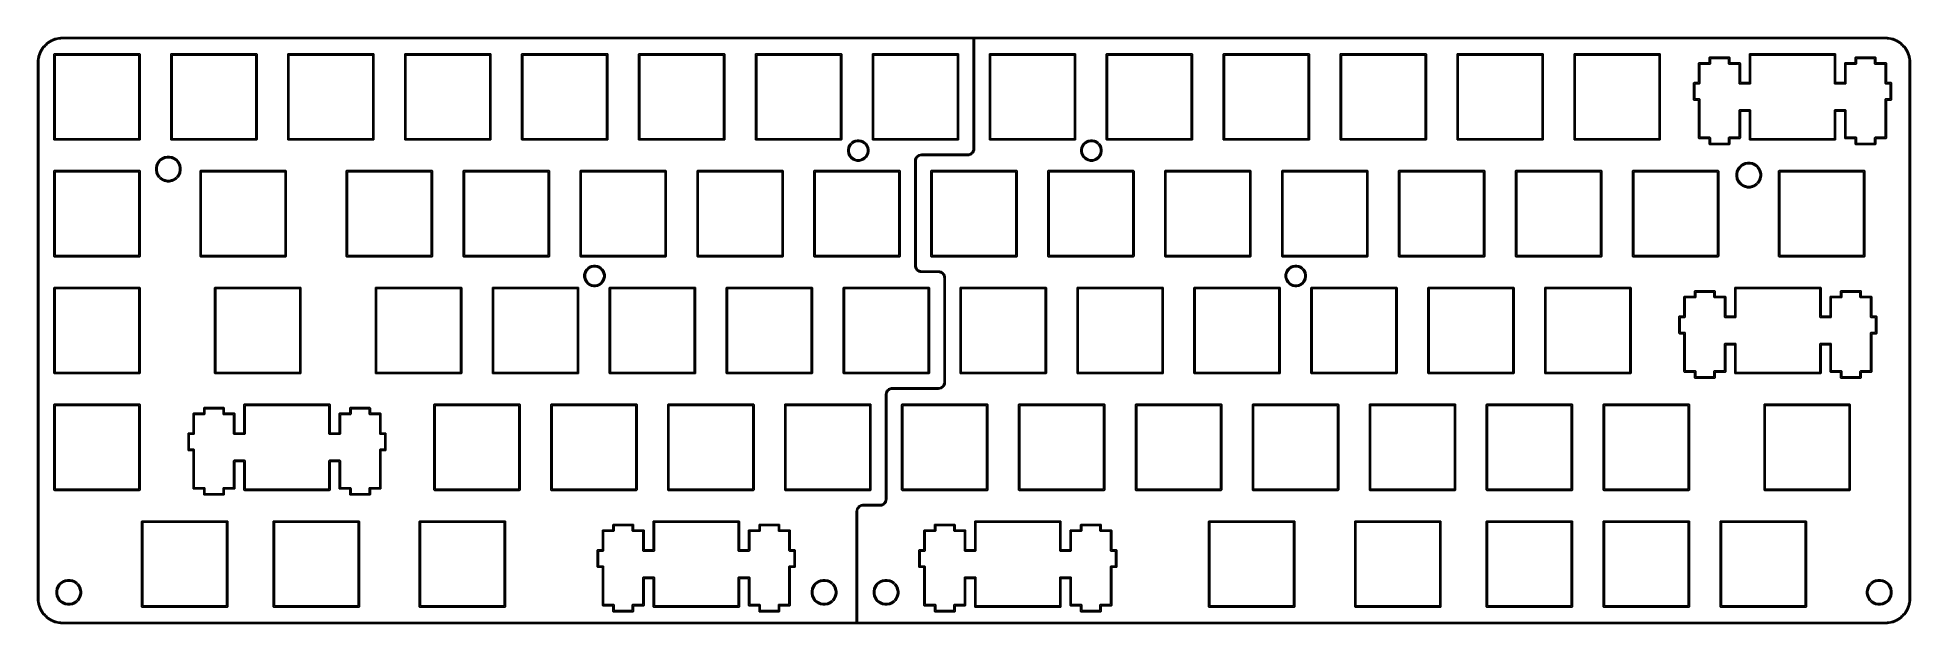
# Model space of a CAD drawing. Extents: x -1 to 304, y -94 to 1.
import ezdxf

# ---------------------------------------------------------------- set-up
doc = ezdxf.new("R2010")
doc.units = 0
doc.layers.add('BLACK', color=7, linetype='CONTINUOUS')

msp = doc.modelspace()

# ---------------------------------------------------------------- linework, layer by layer
at = {"layer": 'BLACK', "linetype": 'CONTINUOUS'}
for p, q in [((-0.28631, -0.16274), (-0.07405, 0.06721)), ((-0.07405, 0.06721), (-0.07145, 0.07014)), ((-0.07145, 0.07014), (-0.07078, 0.07075)), ((-0.07078, 0.07075), (-0.07015, 0.07143)), ((-0.07015, 0.07143), (-0.06718, 0.07408)), ((-0.06718, 0.07408), (0.16293, 0.28658)), ((0.29656, 0.13775), (0.07078, -0.07075)), ((0.16293, 0.28658), (0.16563, 0.28919)), ((0.16563, 0.28919), (0.16647, 0.28985)), ((0.16647, 0.28985), (0.16727, 0.29059)), ((0.16727, 0.29059), (0.17031, 0.2929)), ((0.17031, 0.2929), (0.41425, 0.48582)), ((0.53559, 0.3268), (0.29656, 0.13775)), ((0.41425, 0.48582), (0.41739, 0.48839)), ((0.41739, 0.48839), (0.41802, 0.4888)), ((0.41802, 0.4888), (0.41861, 0.48928)), ((0.41861, 0.48928), (0.42207, 0.4915)), ((0.42207, 0.4915), (0.68234, 0.66437)), ((0.79088, 0.49636), (0.53559, 0.3268)), ((0.68234, 0.66437), (0.68534, 0.66646)), ((0.68534, 0.66646), (0.68637, 0.66704)), ((0.68637, 0.66704), (0.68738, 0.66771)), ((0.68738, 0.66771), (0.69064, 0.66945)), ((0.69064, 0.66945), (0.96322, 0.82271)), ((1.0583, 0.64673), (0.79088, 0.49636)), ((0.96322, 0.82271), (0.9667, 0.82474)), ((0.9667, 0.82474), (0.96742, 0.82507)), ((0.96742, 0.82507), (0.96812, 0.82547)), ((0.96812, 0.82547), (0.97185, 0.82711)), ((0.97185, 0.82711), (1.25541, 0.95723)), ((1.33644, 0.77436), (1.0583, 0.64673)), ((1.25541, 0.95723), (1.2587, 0.95884)), ((1.2587, 0.95884), (1.25978, 0.95924)), ((1.25978, 0.95924), (1.26086, 0.95973)), ((1.26086, 0.95973), (1.26441, 0.96096)), ((1.26441, 0.96096), (1.55608, 1.06927)), ((1.62266, 0.88065), (1.33644, 0.77436)), ((1.55608, 1.06927), (1.5598, 1.07072)), ((1.5598, 1.07072), (1.56061, 1.07095)), ((1.56061, 1.07095), (1.56141, 1.07125)), ((1.56141, 1.07125), (1.5653, 1.07227)), ((1.5653, 1.07227), (1.86691, 1.15724)), ((1.91802, 0.96385), (1.62266, 0.88065)), ((1.86691, 1.15724), (1.87072, 1.15838)), ((1.87072, 1.15838), (1.87157, 1.15855)), ((1.87157, 1.15855), (1.8724, 1.15878)), ((1.8724, 1.15878), (1.87634, 1.15948)), ((1.87634, 1.15948), (2.18314, 1.21971)), ((2.21905, 1.02295), (1.91802, 0.96385)), ((2.18314, 1.21971), (2.18678, 1.22052)), ((2.18678, 1.22052), (2.18791, 1.22065)), ((2.18791, 1.22065), (2.18903, 1.22087)), ((2.18903, 1.22087), (2.19274, 1.22123)), ((2.19274, 1.22123), (2.50221, 1.25809)), ((2.52282, 1.05913), (2.21905, 1.02295)), ((2.50221, 1.25809), (2.50612, 1.25863)), ((2.50612, 1.25863), (2.50705, 1.25867)), ((2.50705, 1.25867), (2.50797, 1.25878)), ((2.50797, 1.25878), (2.51189, 1.25886)), ((2.51189, 1.25886), (2.82227, 1.27101)), ((2.83106, 1.0712), (2.52282, 1.05913)), ((2.82227, 1.27101), (2.82422, 1.2712)), ((2.82422, 1.2712), (2.82717, 1.2712)), ((2.82717, 1.2712), (2.83011, 1.27131)), ((2.83011, 1.27131), (2.83205, 1.2712)), ((151.183, 1.0712), (2.83106, 1.0712)), ((2.83205, 1.2712), (151.278, 1.2712)), ((151.183, -16.8782), (151.183, 1.0712)), ((151.278, 1.2712), (151.283, 1.27168)), ((151.283, 1.27168), (151.288, 1.2712)), ((151.288, 1.2712), (299.777, 1.2712)), ((299.778, 1.0712), (151.383, 1.0712)), ((151.383, 1.0712), (151.383, -16.888)), ((299.777, 1.2712), (299.779, 1.27131)), ((300.085, 1.05913), (299.778, 1.0712)), ((299.779, 1.27131), (299.782, 1.2712)), ((299.782, 1.2712), (299.784, 1.2712)), ((299.784, 1.2712), (299.786, 1.27101)), ((299.786, 1.27101), (300.096, 1.25886)), ((300.39, 1.02295), (300.085, 1.05913)), ((300.096, 1.25886), (300.099, 1.25878)), ((300.099, 1.25878), (300.1, 1.25867)), ((300.1, 1.25867), (300.101, 1.25863)), ((300.101, 1.25863), (300.105, 1.25809)), ((300.105, 1.25809), (300.416, 1.22123)), ((300.689, 0.96386), (300.39, 1.02295)), ((300.416, 1.22123), (300.42, 1.22086)), ((300.42, 1.22086), (300.421, 1.22065)), ((300.421, 1.22065), (300.422, 1.22053)), ((300.422, 1.22053), (300.426, 1.21971)), ((300.426, 1.21971), (300.731, 1.15948)), ((300.985, 0.88064), (300.689, 0.96386)), ((300.731, 1.15948), (300.735, 1.15878)), ((300.735, 1.15878), (300.736, 1.15853)), ((300.736, 1.15853), (300.737, 1.15836)), ((300.737, 1.15836), (300.741, 1.15721)), ((300.741, 1.15721), (301.042, 1.07228)), ((301.271, 0.77435), (300.985, 0.88064)), ((301.042, 1.07228), (301.046, 1.07127)), ((301.046, 1.07127), (301.047, 1.07096)), ((301.047, 1.07096), (301.047, 1.07072)), ((301.047, 1.07072), (301.051, 1.06927)), ((301.051, 1.06927), (301.343, 0.96092)), ((301.549, 0.64674), (301.271, 0.77435)), ((301.343, 0.96092), (301.347, 0.95972)), ((301.347, 0.95972), (301.348, 0.95926)), ((301.348, 0.95926), (301.349, 0.95886)), ((301.349, 0.95886), (301.352, 0.95719)), ((301.352, 0.95719), (301.636, 0.82706)), ((301.816, 0.49634), (301.549, 0.64674)), ((301.636, 0.82706), (301.639, 0.82545)), ((301.639, 0.82545), (301.64, 0.82507)), ((301.64, 0.82507), (301.641, 0.82473)), ((301.641, 0.82473), (301.644, 0.82265)), ((301.644, 0.82265), (301.917, 0.66942)), ((302.072, 0.32669), (301.816, 0.49634)), ((301.917, 0.66942), (301.92, 0.66773)), ((301.92, 0.66773), (301.921, 0.66705)), ((301.921, 0.66705), (301.922, 0.66644)), ((301.922, 0.66644), (301.925, 0.66433)), ((301.925, 0.66433), (302.185, 0.49156)), ((302.313, 0.13772), (302.072, 0.32669)), ((302.185, 0.49156), (302.188, 0.48947)), ((302.188, 0.48947), (302.189, 0.48892)), ((302.189, 0.48892), (302.19, 0.48841)), ((302.19, 0.48841), (302.193, 0.48588)), ((302.193, 0.48588), (302.439, 0.29286)), ((302.537, -0.0706), (302.313, 0.13772)), ((302.439, 0.29286), (302.442, 0.29038)), ((302.442, 0.29038), (302.443, 0.28987)), ((302.443, 0.28987), (302.443, 0.28941)), ((302.443, 0.28941), (302.446, 0.28657)), ((302.446, 0.28657), (302.675, 0.07388)), ((302.675, 0.07388), (302.678, 0.07133)), ((302.678, 0.07133), (302.679, 0.0706)), ((302.679, 0.0706), (302.679, 0.0699)), ((302.679, 0.0699), (302.682, 0.06699)), ((302.682, 0.06699), (302.893, -0.16276)), ((-1.27145, -2.82985), (-1.27133, -2.82692)), ((-1.27133, -2.83182), (-1.27145, -2.82985)), ((-1.27134, -90.2255), (-1.27133, -2.83182)), ((-1.27133, -2.824), (-1.27114, -2.82204)), ((-1.27133, -2.82692), (-1.27133, -2.824)), ((-1.27114, -2.82204), (-1.25889, -2.51184)), ((-1.25889, -2.51184), (-1.25881, -2.50791)), ((-1.25881, -2.50791), (-1.2587, -2.50699)), ((-1.2587, -2.50699), (-1.25866, -2.50605)), ((-1.25866, -2.50605), (-1.25812, -2.50215)), ((-1.25812, -2.50215), (-1.22115, -2.19266)), ((-1.22115, -2.19266), (-1.22079, -2.18893)), ((-1.22079, -2.18893), (-1.22057, -2.1878)), ((-1.22057, -2.1878), (-1.22044, -2.18667)), ((-1.22044, -2.18667), (-1.21964, -2.18305)), ((-1.21964, -2.18305), (-1.15938, -1.87633)), ((-1.15938, -1.87633), (-1.15867, -1.87239)), ((-1.15867, -1.87239), (-1.15844, -1.87156)), ((-1.15844, -1.87156), (-1.15827, -1.87071)), ((-1.15827, -1.87071), (-1.15712, -1.86689)), ((-1.15712, -1.86689), (-1.07213, -1.56539)), ((-1.07213, -1.56539), (-1.07112, -1.56152)), ((-1.05917, -2.52281), (-1.07134, -2.83086)), ((-1.07134, -2.83086), (-1.07134, -90.2264)), ((-1.07112, -1.56152), (-1.07081, -1.56069)), ((-1.07081, -1.56069), (-1.07057, -1.55985)), ((-1.07057, -1.55985), (-1.06913, -1.55617)), ((-1.06913, -1.55617), (-0.96092, -1.26442)), ((-1.02288, -2.21899), (-1.05917, -2.52281)), ((-0.96375, -1.91804), (-1.02288, -2.21899)), ((-0.8805, -1.6227), (-0.96375, -1.91804)), ((-0.96092, -1.26442), (-0.95973, -1.26096)), ((-0.95973, -1.26096), (-0.95925, -1.25993)), ((-0.95925, -1.25993), (-0.95884, -1.25883)), ((-0.95884, -1.25883), (-0.95719, -1.25543)), ((-0.95719, -1.25543), (-0.82703, -0.97168)), ((-0.77433, -1.33648), (-0.8805, -1.6227)), ((-0.82703, -0.97168), (-0.82542, -0.96801)), ((-0.82542, -0.96801), (-0.82505, -0.96736)), ((-0.82505, -0.96736), (-0.82472, -0.96665)), ((-0.82472, -0.96665), (-0.82263, -0.96305)), ((-0.82263, -0.96305), (-0.66927, -0.6907)), ((-0.64671, -1.05825), (-0.77433, -1.33648)), ((-0.66927, -0.6907), (-0.66761, -0.68756)), ((-0.66761, -0.68756), (-0.6669, -0.68649)), ((-0.6669, -0.68649), (-0.66626, -0.68536)), ((-0.66626, -0.68536), (-0.66419, -0.6824)), ((-0.66419, -0.6824), (-0.49153, -0.42177)), ((-0.49617, -0.7909), (-0.64671, -1.05825)), ((-0.32688, -0.53537), (-0.49617, -0.7909)), ((-0.49153, -0.42177), (-0.48932, -0.41834)), ((-0.48932, -0.41834), (-0.48893, -0.41784)), ((-0.48893, -0.41784), (-0.48856, -0.41729)), ((-0.48856, -0.41729), (-0.48586, -0.41397)), ((-0.48586, -0.41397), (-0.29263, -0.17012)), ((-0.13756, -0.29645), (-0.32688, -0.53537)), ((-0.29263, -0.17012), (-0.29041, -0.16717)), ((-0.29041, -0.16717), (-0.28964, -0.16635)), ((-0.28964, -0.16635), (-0.28893, -0.16545)), ((-0.28893, -0.16545), (-0.28631, -0.16274)), ((0.07078, -0.07075), (-0.13756, -0.29645)), ((1.40341, -1.5035), (1.40534, -1.4839)), ((1.4039, -1.50841), (1.40341, -1.5035)), ((1.40389, -15.3476), (1.4039, -1.50841)), ((1.40534, -1.4839), (1.41106, -1.46505)), ((1.41106, -1.46505), (1.42035, -1.44768)), ((1.42035, -1.44768), (1.43284, -1.43245)), ((1.43284, -1.43245), (1.44807, -1.41995)), ((1.44807, -1.41995), (1.46544, -1.41067)), ((1.46544, -1.41067), (1.48429, -1.40495)), ((1.48429, -1.40495), (1.49899, -1.4035)), ((1.49899, -1.4035), (1.50389, -1.40302)), ((1.50389, -1.40302), (1.5088, -1.4035)), ((1.5088, -1.4035), (15.3483, -1.4035)), ((1.60389, -1.6035), (1.60389, -15.2525)), ((15.2532, -1.6035), (1.60389, -1.6035)), ((15.2532, -15.2525), (15.2532, -1.6035)), ((15.3483, -1.4035), (15.3532, -1.40302)), ((15.3532, -1.40302), (15.3581, -1.4035)), ((15.3581, -1.4035), (15.3728, -1.40495)), ((15.3728, -1.40495), (15.3917, -1.41067)), ((15.3917, -1.41067), (15.4091, -1.41995)), ((15.4091, -1.41995), (15.4243, -1.43245)), ((15.4243, -1.43245), (15.4368, -1.44768)), ((15.4368, -1.44768), (15.4461, -1.46505)), ((15.4461, -1.46505), (15.4518, -1.4839)), ((15.4518, -1.4839), (15.4537, -1.5035)), ((15.4537, -1.5035), (15.4532, -1.5084)), ((15.4532, -1.5084), (15.4532, -15.3476)), ((20.4535, -1.5035), (20.4554, -1.4839)), ((20.4539, -1.50841), (20.4535, -1.5035)), ((20.4539, -15.3476), (20.4539, -1.50841)), ((20.4554, -1.4839), (20.4611, -1.46505)), ((20.4611, -1.46505), (20.4704, -1.44768)), ((20.4704, -1.44768), (20.4829, -1.43245)), ((20.4829, -1.43245), (20.4981, -1.41995)), ((20.4981, -1.41995), (20.5155, -1.41067)), ((20.5155, -1.41067), (20.5343, -1.40495)), ((20.5343, -1.40495), (20.549, -1.4035)), ((20.549, -1.4035), (20.5539, -1.40302)), ((20.5539, -1.40302), (20.5588, -1.4035)), ((20.5588, -1.4035), (34.3981, -1.4035)), ((20.6539, -1.6035), (20.6539, -15.2525)), ((34.303, -1.6035), (20.6539, -1.6035)), ((34.303, -15.2525), (34.303, -1.6035)), ((34.3981, -1.4035), (34.403, -1.40302)), ((34.403, -1.40302), (34.4079, -1.4035)), ((34.4079, -1.4035), (34.4226, -1.40495)), ((34.4226, -1.40495), (34.4415, -1.41067)), ((34.4415, -1.41067), (34.4589, -1.41995)), ((34.4589, -1.41995), (34.4741, -1.43245)), ((34.4741, -1.43245), (34.4866, -1.44768)), ((34.4866, -1.44768), (34.4959, -1.46505)), ((34.4959, -1.46505), (34.5016, -1.4839)), ((34.5016, -1.4839), (34.5035, -1.5035)), ((34.5035, -1.5035), (34.503, -1.5084)), ((34.503, -1.5084), (34.503, -15.3476)), ((39.5036, -1.5035), (39.5055, -1.4839)), ((39.504, -1.50841), (39.5036, -1.5035)), ((39.504, -15.3476), (39.504, -1.50841)), ((39.5055, -1.4839), (39.5112, -1.46505)), ((39.5112, -1.46505), (39.5205, -1.44768)), ((39.5205, -1.44768), (39.533, -1.43245)), ((39.533, -1.43245), (39.5482, -1.41995)), ((39.5482, -1.41995), (39.5656, -1.41067)), ((39.5656, -1.41067), (39.5844, -1.40495)), ((39.5844, -1.40495), (39.5991, -1.4035)), ((39.5991, -1.4035), (39.604, -1.40302)), ((39.604, -1.40302), (39.6089, -1.4035)), ((39.6089, -1.4035), (53.4481, -1.4035)), ((39.704, -1.6035), (39.704, -15.2525)), ((53.353, -1.6035), (39.704, -1.6035)), ((53.353, -15.2525), (53.353, -1.6035)), ((53.4481, -1.4035), (53.453, -1.40302)), ((53.453, -1.40302), (53.4579, -1.4035)), ((53.4579, -1.4035), (53.4726, -1.40495)), ((53.4726, -1.40495), (53.4915, -1.41067)), ((53.4915, -1.41067), (53.5089, -1.41995)), ((53.5089, -1.41995), (53.5241, -1.43245)), ((53.5241, -1.43245), (53.5366, -1.44768)), ((53.5366, -1.44768), (53.5459, -1.46505)), ((53.5459, -1.46505), (53.5516, -1.4839)), ((53.5516, -1.4839), (53.5535, -1.5035)), ((53.5535, -1.5035), (53.553, -1.5084)), ((53.553, -1.5084), (53.553, -15.3476)), ((58.5536, -1.5035), (58.5555, -1.4839)), ((58.554, -1.50841), (58.5536, -1.5035)), ((58.554, -15.3476), (58.554, -1.50841)), ((58.5555, -1.4839), (58.5612, -1.46505)), ((58.5612, -1.46505), (58.5705, -1.44768)), ((58.5705, -1.44768), (58.583, -1.43245)), ((58.583, -1.43245), (58.5982, -1.41995)), ((58.5982, -1.41995), (58.6156, -1.41067)), ((58.6156, -1.41067), (58.6344, -1.40495)), ((58.6344, -1.40495), (58.6491, -1.4035)), ((58.6491, -1.4035), (58.654, -1.40302)), ((58.654, -1.40302), (58.6589, -1.4035)), ((58.6589, -1.4035), (72.4981, -1.4035)), ((58.754, -1.6035), (58.754, -15.2525)), ((72.403, -1.6035), (58.754, -1.6035)), ((72.403, -15.2525), (72.403, -1.6035)), ((72.4981, -1.4035), (72.503, -1.40302)), ((72.503, -1.40302), (72.5079, -1.4035)), ((72.5079, -1.4035), (72.5226, -1.40495)), ((72.5226, -1.40495), (72.5415, -1.41067)), ((72.5415, -1.41067), (72.5589, -1.41995)), ((72.5589, -1.41995), (72.5741, -1.43245)), ((72.5741, -1.43245), (72.5866, -1.44768)), ((72.5866, -1.44768), (72.5959, -1.46505)), ((72.5959, -1.46505), (72.6016, -1.4839)), ((72.6016, -1.4839), (72.6035, -1.5035)), ((72.6035, -1.5035), (72.603, -1.5084)), ((72.603, -1.5084), (72.603, -15.3476)), ((77.6036, -1.5035), (77.6055, -1.4839)), ((77.604, -1.50841), (77.6036, -1.5035)), ((77.604, -15.3476), (77.604, -1.50841)), ((77.6055, -1.4839), (77.6112, -1.46505)), ((77.6112, -1.46505), (77.6205, -1.44768)), ((77.6205, -1.44768), (77.633, -1.43245)), ((77.633, -1.43245), (77.6482, -1.41995)), ((77.6482, -1.41995), (77.6656, -1.41067)), ((77.6656, -1.41067), (77.6844, -1.40495)), ((77.6844, -1.40495), (77.6991, -1.4035)), ((77.6991, -1.4035), (77.704, -1.40302)), ((77.704, -1.40302), (77.7089, -1.4035)), ((77.7089, -1.4035), (91.5481, -1.4035)), ((77.804, -1.6035), (77.804, -15.2525)), ((91.453, -1.6035), (77.804, -1.6035)), ((91.453, -15.2525), (91.453, -1.6035)), ((91.5481, -1.4035), (91.553, -1.40302)), ((91.553, -1.40302), (91.5579, -1.4035)), ((91.5579, -1.4035), (91.5726, -1.40495)), ((91.5726, -1.40495), (91.5915, -1.41067)), ((91.5915, -1.41067), (91.6089, -1.41995)), ((91.6089, -1.41995), (91.6241, -1.43245)), ((91.6241, -1.43245), (91.6366, -1.44768)), ((91.6366, -1.44768), (91.6459, -1.46505)), ((91.6459, -1.46505), (91.6516, -1.4839)), ((91.6516, -1.4839), (91.6535, -1.5035)), ((91.6535, -1.5035), (91.653, -1.5084)), ((91.653, -1.5084), (91.653, -15.3476)), ((96.6536, -1.5035), (96.6555, -1.4839)), ((96.654, -1.50841), (96.6536, -1.5035)), ((96.654, -15.3476), (96.654, -1.50841)), ((96.6555, -1.4839), (96.6612, -1.46505)), ((96.6612, -1.46505), (96.6705, -1.44768)), ((96.6705, -1.44768), (96.683, -1.43245)), ((96.683, -1.43245), (96.6982, -1.41995)), ((96.6982, -1.41995), (96.7156, -1.41067)), ((96.7156, -1.41067), (96.7344, -1.40495)), ((96.7344, -1.40495), (96.7491, -1.4035)), ((96.7491, -1.4035), (96.754, -1.40302)), ((96.754, -1.40302), (96.7589, -1.4035)), ((96.7589, -1.4035), (110.598, -1.4035)), ((96.854, -1.6035), (96.854, -15.2525)), ((110.503, -1.6035), (96.854, -1.6035)), ((110.503, -15.2525), (110.503, -1.6035)), ((110.598, -1.4035), (110.603, -1.40302)), ((110.603, -1.40302), (110.608, -1.4035)), ((110.608, -1.4035), (110.623, -1.40495)), ((110.623, -1.40495), (110.641, -1.41067)), ((110.641, -1.41067), (110.659, -1.41995)), ((110.659, -1.41995), (110.674, -1.43245)), ((110.674, -1.43245), (110.687, -1.44768)), ((110.687, -1.44768), (110.696, -1.46505)), ((110.696, -1.46505), (110.702, -1.4839)), ((110.702, -1.4839), (110.704, -1.5035)), ((110.704, -1.5035), (110.703, -1.5084)), ((110.703, -1.5084), (110.703, -15.3476)), ((115.704, -1.5035), (115.705, -1.4839)), ((115.704, -1.50841), (115.704, -1.5035)), ((115.704, -15.3476), (115.704, -1.50841)), ((115.705, -1.4839), (115.711, -1.46505)), ((115.711, -1.46505), (115.72, -1.44768)), ((115.72, -1.44768), (115.733, -1.43245)), ((115.733, -1.43245), (115.748, -1.41995)), ((115.748, -1.41995), (115.766, -1.41067)), ((115.766, -1.41067), (115.784, -1.40495)), ((115.784, -1.40495), (115.799, -1.4035)), ((115.799, -1.4035), (115.804, -1.40302)), ((115.804, -1.40302), (115.809, -1.4035)), ((115.809, -1.4035), (129.648, -1.4035)), ((115.904, -1.6035), (115.904, -15.2525)), ((129.553, -1.6035), (115.904, -1.6035)), ((129.553, -15.2525), (129.553, -1.6035)), ((129.648, -1.4035), (129.653, -1.40302)), ((129.653, -1.40302), (129.658, -1.4035)), ((129.658, -1.4035), (129.673, -1.40495)), ((129.673, -1.40495), (129.691, -1.41067)), ((129.691, -1.41067), (129.709, -1.41995)), ((129.709, -1.41995), (129.724, -1.43245)), ((129.724, -1.43245), (129.737, -1.44768)), ((129.737, -1.44768), (129.746, -1.46505)), ((129.746, -1.46505), (129.752, -1.4839)), ((129.752, -1.4839), (129.754, -1.5035)), ((129.754, -1.5035), (129.753, -1.5084)), ((129.753, -1.5084), (129.753, -15.3476)), ((134.754, -1.5035), (134.755, -1.4839)), ((134.754, -1.50841), (134.754, -1.5035)), ((134.754, -15.3476), (134.754, -1.50841)), ((134.755, -1.4839), (134.761, -1.46505)), ((134.761, -1.46505), (134.77, -1.44768)), ((134.77, -1.44768), (134.783, -1.43245)), ((134.783, -1.43245), (134.798, -1.41995)), ((134.798, -1.41995), (134.816, -1.41067)), ((134.816, -1.41067), (134.834, -1.40495)), ((134.834, -1.40495), (134.849, -1.4035)), ((134.849, -1.4035), (134.854, -1.40302)), ((134.854, -1.40302), (134.859, -1.4035)), ((134.859, -1.4035), (148.698, -1.4035)), ((134.954, -1.6035), (134.954, -15.2525)), ((148.603, -1.6035), (134.954, -1.6035)), ((148.603, -15.2525), (148.603, -1.6035)), ((148.698, -1.4035), (148.703, -1.40302)), ((148.703, -1.40302), (148.708, -1.4035)), ((148.708, -1.4035), (148.723, -1.40495)), ((148.723, -1.40495), (148.741, -1.41067)), ((148.741, -1.41067), (148.759, -1.41995)), ((148.759, -1.41995), (148.774, -1.43245)), ((148.774, -1.43245), (148.787, -1.44768)), ((148.787, -1.44768), (148.796, -1.46505)), ((148.796, -1.46505), (148.802, -1.4839)), ((148.802, -1.4839), (148.804, -1.5035)), ((148.804, -1.5035), (148.803, -1.5084)), ((148.803, -1.5084), (148.803, -15.3476)), ((153.804, -1.5035), (153.805, -1.4839)), ((153.804, -1.50841), (153.804, -1.5035)), ((153.804, -15.3476), (153.804, -1.50841)), ((153.805, -1.4839), (153.811, -1.46505)), ((153.811, -1.46505), (153.82, -1.44768)), ((153.82, -1.44768), (153.833, -1.43245)), ((153.833, -1.43245), (153.848, -1.41995)), ((153.848, -1.41995), (153.866, -1.41067)), ((153.866, -1.41067), (153.884, -1.40495)), ((153.884, -1.40495), (153.899, -1.4035)), ((153.899, -1.4035), (153.904, -1.40302)), ((153.904, -1.40302), (153.909, -1.4035)), ((153.909, -1.4035), (167.748, -1.4035)), ((154.004, -1.6035), (154.004, -15.2525)), ((167.653, -1.6035), (154.004, -1.6035)), ((167.653, -15.2525), (167.653, -1.6035)), ((167.748, -1.4035), (167.753, -1.40302)), ((167.753, -1.40302), (167.758, -1.4035)), ((167.758, -1.4035), (167.773, -1.40495)), ((167.773, -1.40495), (167.791, -1.41067)), ((167.791, -1.41067), (167.809, -1.41995)), ((167.809, -1.41995), (167.824, -1.43245)), ((167.824, -1.43245), (167.837, -1.44768)), ((167.837, -1.44768), (167.846, -1.46505)), ((167.846, -1.46505), (167.852, -1.4839)), ((167.852, -1.4839), (167.854, -1.5035)), ((167.854, -1.5035), (167.853, -1.5084)), ((167.853, -1.5084), (167.853, -15.3476)), ((172.854, -1.5035), (172.855, -1.4839)), ((172.854, -1.50841), (172.854, -1.5035)), ((172.854, -15.3476), (172.854, -1.50841)), ((172.855, -1.4839), (172.861, -1.46505)), ((172.861, -1.46505), (172.87, -1.44768)), ((172.87, -1.44768), (172.883, -1.43245)), ((172.883, -1.43245), (172.898, -1.41995)), ((172.898, -1.41995), (172.916, -1.41067)), ((172.916, -1.41067), (172.934, -1.40495)), ((172.934, -1.40495), (172.949, -1.4035)), ((172.949, -1.4035), (172.954, -1.40302)), ((172.954, -1.40302), (172.959, -1.4035)), ((172.959, -1.4035), (186.798, -1.4035)), ((173.054, -1.6035), (173.054, -15.2525)), ((186.703, -1.6035), (173.054, -1.6035)), ((186.703, -15.2525), (186.703, -1.6035)), ((186.798, -1.4035), (186.803, -1.40302)), ((186.803, -1.40302), (186.808, -1.4035)), ((186.808, -1.4035), (186.823, -1.40495)), ((186.823, -1.40495), (186.841, -1.41067)), ((186.841, -1.41067), (186.859, -1.41995)), ((186.859, -1.41995), (186.874, -1.43245)), ((186.874, -1.43245), (186.887, -1.44768)), ((186.887, -1.44768), (186.896, -1.46505)), ((186.896, -1.46505), (186.902, -1.4839)), ((186.902, -1.4839), (186.904, -1.5035)), ((186.904, -1.5035), (186.903, -1.5084)), ((186.903, -1.5084), (186.903, -15.3476)), ((191.904, -1.5035), (191.905, -1.4839)), ((191.904, -1.50841), (191.904, -1.5035)), ((191.904, -15.3476), (191.904, -1.50841)), ((191.905, -1.4839), (191.911, -1.46505)), ((191.911, -1.46505), (191.92, -1.44768)), ((191.92, -1.44768), (191.933, -1.43245)), ((191.933, -1.43245), (191.948, -1.41995)), ((191.948, -1.41995), (191.966, -1.41067)), ((191.966, -1.41067), (191.984, -1.40495)), ((191.984, -1.40495), (191.999, -1.4035)), ((191.999, -1.4035), (192.004, -1.40302)), ((192.004, -1.40302), (192.009, -1.4035)), ((192.009, -1.4035), (205.848, -1.4035)), ((192.104, -1.6035), (192.104, -15.2525)), ((205.753, -1.6035), (192.104, -1.6035)), ((205.753, -15.2525), (205.753, -1.6035)), ((205.848, -1.4035), (205.853, -1.40302)), ((205.853, -1.40302), (205.858, -1.4035)), ((205.858, -1.4035), (205.873, -1.40495)), ((205.873, -1.40495), (205.891, -1.41067)), ((205.891, -1.41067), (205.909, -1.41995)), ((205.909, -1.41995), (205.924, -1.43245)), ((205.924, -1.43245), (205.937, -1.44768)), ((205.937, -1.44768), (205.946, -1.46505)), ((205.946, -1.46505), (205.952, -1.4839)), ((205.952, -1.4839), (205.954, -1.5035)), ((205.954, -1.5035), (205.953, -1.5084)), ((205.953, -1.5084), (205.953, -15.3476)), ((210.954, -1.5035), (210.955, -1.4839)), ((210.954, -1.50841), (210.954, -1.5035)), ((210.954, -15.3476), (210.954, -1.50841)), ((210.955, -1.4839), (210.961, -1.46505)), ((210.961, -1.46505), (210.97, -1.44768)), ((210.97, -1.44768), (210.983, -1.43245)), ((210.983, -1.43245), (210.998, -1.41995)), ((210.998, -1.41995), (211.016, -1.41067)), ((211.016, -1.41067), (211.034, -1.40495)), ((211.034, -1.40495), (211.049, -1.4035)), ((211.049, -1.4035), (211.054, -1.40302)), ((211.054, -1.40302), (211.059, -1.4035)), ((211.059, -1.4035), (224.898, -1.4035)), ((211.154, -1.6035), (211.154, -15.2525)), ((224.803, -1.6035), (211.154, -1.6035)), ((224.803, -15.2525), (224.803, -1.6035)), ((224.898, -1.4035), (224.903, -1.40302)), ((224.903, -1.40302), (224.908, -1.4035)), ((224.908, -1.4035), (224.923, -1.40495)), ((224.923, -1.40495), (224.941, -1.41067)), ((224.941, -1.41067), (224.959, -1.41995)), ((224.959, -1.41995), (224.974, -1.43245)), ((224.974, -1.43245), (224.987, -1.44768)), ((224.987, -1.44768), (224.996, -1.46505)), ((224.996, -1.46505), (225.002, -1.4839)), ((225.002, -1.4839), (225.004, -1.5035)), ((225.004, -1.5035), (225.003, -1.5084)), ((225.003, -1.5084), (225.003, -15.3476)), ((230.004, -1.5035), (230.005, -1.4839)), ((230.004, -1.50841), (230.004, -1.5035)), ((230.004, -15.3476), (230.004, -1.50841)), ((230.005, -1.4839), (230.011, -1.46505)), ((230.011, -1.46505), (230.02, -1.44768)), ((230.02, -1.44768), (230.033, -1.43245)), ((230.033, -1.43245), (230.048, -1.41995)), ((230.048, -1.41995), (230.066, -1.41067)), ((230.066, -1.41067), (230.084, -1.40495)), ((230.084, -1.40495), (230.099, -1.4035)), ((230.099, -1.4035), (230.104, -1.40302)), ((230.104, -1.40302), (230.109, -1.4035)), ((230.109, -1.4035), (243.948, -1.4035)), ((230.204, -1.6035), (230.204, -15.2525)), ((243.853, -1.6035), (230.204, -1.6035)), ((243.853, -15.2525), (243.853, -1.6035)), ((243.948, -1.4035), (243.953, -1.40302)), ((243.953, -1.40302), (243.958, -1.4035)), ((243.958, -1.4035), (243.973, -1.40495)), ((243.973, -1.40495), (243.991, -1.41067)), ((243.991, -1.41067), (244.009, -1.41995)), ((244.009, -1.41995), (244.024, -1.43245)), ((244.024, -1.43245), (244.037, -1.44768)), ((244.037, -1.44768), (244.046, -1.46505)), ((244.046, -1.46505), (244.052, -1.4839)), ((244.052, -1.4839), (244.054, -1.5035)), ((244.054, -1.5035), (244.053, -1.5084)), ((244.053, -1.5084), (244.053, -15.3476)), ((249.054, -1.5035), (249.055, -1.4839)), ((249.054, -1.50841), (249.054, -1.5035)), ((249.054, -15.3476), (249.054, -1.50841)), ((249.055, -1.4839), (249.061, -1.46505)), ((249.061, -1.46505), (249.07, -1.44768)), ((249.07, -1.44768), (249.083, -1.43245)), ((249.083, -1.43245), (249.098, -1.41995)), ((249.098, -1.41995), (249.116, -1.41067)), ((249.116, -1.41067), (249.134, -1.40495)), ((249.134, -1.40495), (249.149, -1.4035)), ((249.149, -1.4035), (249.154, -1.40302)), ((249.154, -1.40302), (249.159, -1.4035)), ((249.159, -1.4035), (262.998, -1.4035)), ((249.254, -1.6035), (249.254, -15.2525)), ((262.903, -1.6035), (249.254, -1.6035)), ((262.903, -15.2525), (262.903, -1.6035)), ((262.998, -1.4035), (263.003, -1.40302)), ((263.003, -1.40302), (263.008, -1.4035)), ((263.008, -1.4035), (263.023, -1.40495)), ((263.023, -1.40495), (263.041, -1.41067)), ((263.041, -1.41067), (263.059, -1.41995)), ((263.059, -1.41995), (263.074, -1.43245)), ((263.074, -1.43245), (263.087, -1.44768)), ((263.087, -1.44768), (263.096, -1.46505)), ((263.096, -1.46505), (263.102, -1.4839)), ((263.102, -1.4839), (263.104, -1.5035)), ((263.104, -1.5035), (263.103, -1.5084)), ((263.103, -1.5084), (263.103, -15.3476)), ((269.354, -2.9725), (269.355, -2.9529)), ((269.354, -2.9774), (269.354, -2.9725)), ((269.354, -6.1025), (269.354, -2.9774)), ((269.355, -2.9529), (269.361, -2.93405)), ((269.361, -2.93405), (269.37, -2.91667)), ((269.37, -2.91667), (269.383, -2.90145)), ((269.383, -2.90145), (269.398, -2.88895)), ((269.398, -2.88895), (269.416, -2.87967)), ((269.416, -2.87967), (269.434, -2.87395)), ((269.434, -2.87395), (269.449, -2.8725)), ((269.449, -2.8725), (269.454, -2.87202)), ((269.454, -2.87202), (269.459, -2.8725)), ((269.459, -2.8725), (271.079, -2.8725)), ((271.079, -2.0532), (271.08, -2.0336)), ((271.079, -2.0581), (271.079, -2.0532)), ((271.079, -2.8725), (271.079, -2.0581)), ((271.08, -2.0336), (271.086, -2.01475)), ((271.086, -2.01475), (271.095, -1.99737)), ((271.095, -1.99737), (271.108, -1.98215)), ((271.108, -1.98215), (271.123, -1.96965)), ((271.123, -1.96965), (271.141, -1.96037)), ((271.141, -1.96037), (271.159, -1.95465)), ((271.159, -1.95465), (271.174, -1.9532)), ((271.174, -1.9532), (271.179, -1.95272)), ((271.179, -1.95272), (271.184, -1.9532)), ((271.184, -1.9532), (274.323, -1.9532)), ((271.25, -3.04355), (271.235, -3.05605)), ((271.263, -3.02832), (271.25, -3.04355)), ((271.272, -3.01095), (271.263, -3.02832)), ((271.278, -2.9921), (271.272, -3.01095)), ((271.28, -2.9725), (271.278, -2.9921)), ((274.228, -2.1532), (271.279, -2.1532)), ((271.279, -2.1532), (271.279, -2.9676)), ((271.279, -2.9676), (271.28, -2.9725)), ((274.228, -2.9676), (274.228, -2.1532)), ((274.228, -2.9725), (274.228, -2.9676)), ((274.229, -2.9921), (274.228, -2.9725)), ((274.235, -3.01095), (274.229, -2.9921)), ((274.244, -3.02832), (274.235, -3.01095)), ((274.257, -3.04355), (274.244, -3.02832)), ((274.272, -3.05605), (274.257, -3.04355)), ((274.323, -1.9532), (274.328, -1.95272)), ((274.328, -1.95272), (274.333, -1.9532)), ((274.333, -1.9532), (274.348, -1.95465)), ((274.348, -1.95465), (274.366, -1.96037)), ((274.366, -1.96037), (274.384, -1.96965)), ((274.384, -1.96965), (274.399, -1.98215)), ((274.399, -1.98215), (274.412, -1.99737)), ((274.412, -1.99737), (274.421, -2.01475)), ((274.421, -2.01475), (274.427, -2.0336)), ((274.427, -2.0336), (274.429, -2.0532)), ((274.429, -2.0532), (274.428, -2.0581)), ((274.428, -2.0581), (274.428, -2.8725)), ((274.428, -2.8725), (276.048, -2.8725)), ((276.048, -2.8725), (276.053, -2.87202)), ((276.053, -2.87202), (276.058, -2.8725)), ((276.058, -2.8725), (276.073, -2.87395)), ((276.073, -2.87395), (276.091, -2.87967)), ((276.091, -2.87967), (276.109, -2.88895)), ((276.109, -2.88895), (276.124, -2.90145)), ((276.124, -2.90145), (276.137, -2.91667)), ((276.137, -2.91667), (276.146, -2.93405)), ((276.146, -2.93405), (276.152, -2.9529)), ((276.152, -2.9529), (276.154, -2.9725)), ((276.154, -2.9725), (276.153, -2.9774)), ((276.153, -2.9774), (276.153, -6.1025)), ((277.629, -1.5035), (277.63, -1.4839)), ((277.629, -1.5084), (277.629, -1.5035)), ((277.629, -6.1025), (277.629, -1.5084)), ((277.63, -1.4839), (277.636, -1.46505)), ((277.636, -1.46505), (277.645, -1.44768)), ((277.645, -1.44768), (277.658, -1.43245)), ((277.658, -1.43245), (277.673, -1.41995)), ((277.673, -1.41995), (277.691, -1.41067)), ((277.691, -1.41067), (277.709, -1.40495)), ((277.709, -1.40495), (277.724, -1.4035)), ((277.724, -1.4035), (277.729, -1.40302)), ((277.729, -1.40302), (277.734, -1.4035)), ((277.734, -1.4035), (291.573, -1.4035)), ((277.829, -1.6035), (277.829, -6.1976)), ((291.478, -1.6035), (277.829, -1.6035)), ((291.478, -6.1976), (291.478, -1.6035)), ((291.573, -1.4035), (291.578, -1.40302)), ((291.578, -1.40302), (291.583, -1.4035)), ((291.583, -1.4035), (291.598, -1.40495)), ((291.598, -1.40495), (291.616, -1.41067)), ((291.616, -1.41067), (291.634, -1.41995)), ((291.634, -1.41995), (291.649, -1.43245)), ((291.649, -1.43245), (291.662, -1.44768)), ((291.662, -1.44768), (291.671, -1.46505)), ((291.671, -1.46505), (291.677, -1.4839)), ((291.677, -1.4839), (291.679, -1.5035)), ((291.679, -1.5035), (291.678, -1.5084)), ((291.678, -1.5084), (291.678, -6.1025)), ((293.154, -2.9725), (293.155, -2.9529)), ((293.154, -2.9774), (293.154, -2.9725)), ((293.154, -6.1025), (293.154, -2.9774)), ((293.155, -2.9529), (293.161, -2.93405)), ((293.161, -2.93405), (293.17, -2.91667)), ((293.17, -2.91667), (293.183, -2.90145)), ((293.183, -2.90145), (293.198, -2.88895)), ((293.198, -2.88895), (293.216, -2.87967)), ((293.216, -2.87967), (293.234, -2.87395)), ((293.234, -2.87395), (293.249, -2.8725)), ((293.249, -2.8725), (293.254, -2.87202)), ((293.254, -2.87202), (293.259, -2.8725)), ((293.259, -2.8725), (294.879, -2.8725)), ((294.879, -2.0532), (294.88, -2.0336)), ((294.879, -2.0581), (294.879, -2.0532)), ((294.879, -2.8725), (294.879, -2.0581)), ((294.88, -2.0336), (294.886, -2.01475)), ((294.886, -2.01475), (294.895, -1.99737)), ((294.895, -1.99737), (294.908, -1.98215)), ((294.908, -1.98215), (294.923, -1.96965)), ((294.923, -1.96965), (294.941, -1.96037)), ((294.941, -1.96037), (294.959, -1.95465)), ((294.959, -1.95465), (294.974, -1.9532)), ((294.974, -1.9532), (294.979, -1.95272)), ((294.979, -1.95272), (294.984, -1.9532)), ((294.984, -1.9532), (298.123, -1.9532)), ((295.05, -3.04355), (295.035, -3.05605)), ((295.063, -3.02832), (295.05, -3.04355)), ((295.072, -3.01095), (295.063, -3.02832)), ((295.078, -2.9921), (295.072, -3.01095)), ((295.08, -2.9725), (295.078, -2.9921)), ((298.028, -2.1532), (295.079, -2.1532)), ((295.079, -2.1532), (295.079, -2.9676)), ((295.079, -2.9676), (295.08, -2.9725)), ((298.028, -2.9676), (298.028, -2.1532)), ((298.028, -2.9725), (298.028, -2.9676)), ((298.029, -2.9921), (298.028, -2.9725)), ((298.035, -3.01095), (298.029, -2.9921)), ((298.044, -3.02832), (298.035, -3.01095)), ((298.057, -3.04355), (298.044, -3.02832)), ((298.072, -3.05605), (298.057, -3.04355)), ((298.123, -1.9532), (298.128, -1.95272)), ((298.128, -1.95272), (298.133, -1.9532)), ((298.133, -1.9532), (298.148, -1.95465)), ((298.148, -1.95465), (298.166, -1.96037)), ((298.166, -1.96037), (298.184, -1.96965)), ((298.184, -1.96965), (298.199, -1.98215)), ((298.199, -1.98215), (298.212, -1.99737)), ((298.212, -1.99737), (298.221, -2.01475)), ((298.221, -2.01475), (298.227, -2.0336)), ((298.227, -2.0336), (298.229, -2.0532)), ((298.229, -2.0532), (298.228, -2.0581)), ((298.228, -2.0581), (298.228, -2.8725)), ((298.228, -2.8725), (299.848, -2.8725)), ((299.848, -2.8725), (299.853, -2.87202)), ((299.853, -2.87202), (299.858, -2.8725)), ((299.858, -2.8725), (299.873, -2.87395)), ((299.873, -2.87395), (299.891, -2.87967)), ((299.891, -2.87967), (299.909, -2.88895)), ((299.909, -2.88895), (299.924, -2.90145)), ((299.924, -2.90145), (299.937, -2.91667)), ((299.937, -2.91667), (299.946, -2.93405)), ((299.946, -2.93405), (299.952, -2.9529)), ((299.952, -2.9529), (299.954, -2.9725)), ((299.954, -2.9725), (299.953, -2.9774)), ((299.953, -2.9774), (299.953, -6.1025)), ((302.745, -0.29648), (302.537, -0.0706)), ((302.935, -0.5356), (302.745, -0.29648)), ((302.893, -0.16276), (302.896, -0.16532)), ((302.896, -0.16532), (302.897, -0.16633)), ((302.897, -0.16633), (302.897, -0.16728)), ((302.897, -0.16728), (302.9, -0.17016)), ((302.9, -0.17016), (303.093, -0.41385)), ((303.105, -0.79093), (302.935, -0.5356)), ((303.093, -0.41385), (303.096, -0.41699)), ((303.096, -0.41699), (303.096, -0.41761)), ((303.096, -0.41761), (303.097, -0.41819)), ((303.097, -0.41819), (303.099, -0.42167)), ((303.099, -0.42167), (303.273, -0.68244)), ((303.254, -1.05823), (303.105, -0.79093)), ((303.383, -1.33667), (303.254, -1.05823)), ((303.273, -0.68244), (303.276, -0.68568)), ((303.276, -0.68568), (303.276, -0.68649)), ((303.276, -0.68649), (303.276, -0.68725)), ((303.276, -0.68725), (303.278, -0.69071)), ((303.278, -0.69071), (303.43, -0.96313)), ((303.489, -1.62252), (303.383, -1.33667)), ((303.43, -0.96313), (303.432, -0.96637)), ((303.432, -0.96637), (303.433, -0.96738)), ((303.433, -0.96738), (303.433, -0.96834)), ((303.433, -0.96834), (303.435, -0.97179)), ((303.435, -0.97179), (303.566, -1.25534)), ((303.571, -1.91803), (303.489, -1.62252)), ((303.566, -1.25534), (303.568, -1.25879)), ((303.568, -1.25879), (303.568, -1.25974)), ((303.568, -1.25974), (303.568, -1.26067)), ((303.568, -1.26067), (303.57, -1.26431)), ((303.57, -1.26431), (303.678, -1.55642)), ((303.632, -2.21902), (303.571, -1.91803)), ((303.667, -2.52286), (303.632, -2.21902)), ((303.681, -2.83112), (303.667, -2.52286)), ((303.678, -1.55642), (303.68, -1.56027)), ((303.68, -1.56027), (303.68, -1.56088)), ((303.68, -1.56088), (303.68, -1.56148)), ((303.68, -1.56148), (303.681, -1.56558)), ((303.681, -1.56558), (303.765, -1.86688)), ((303.681, -90.2275), (303.681, -2.83112)), ((303.765, -1.86688), (303.766, -1.8703)), ((303.766, -1.8703), (303.766, -1.87156)), ((303.766, -1.87156), (303.766, -1.87282)), ((303.766, -1.87282), (303.767, -1.87635)), ((303.767, -1.87635), (303.828, -2.18305)), ((303.828, -2.18305), (303.829, -2.18705)), ((303.829, -2.18705), (303.829, -2.18778)), ((303.829, -2.18778), (303.83, -2.18851)), ((303.83, -2.18851), (303.83, -2.19261)), ((303.83, -2.19261), (303.866, -2.50207)), ((303.866, -2.50207), (303.866, -2.50555)), ((303.866, -2.50555), (303.866, -2.50692)), ((303.866, -2.50692), (303.866, -2.50829)), ((303.866, -2.50829), (303.867, -2.51178)), ((303.867, -2.51178), (303.88, -2.82178)), ((303.88, -2.82178), (303.881, -2.824)), ((303.881, -2.824), (303.881, -2.82667)), ((303.881, -2.82667), (303.881, -2.82934)), ((303.881, -2.82934), (303.881, -2.83156)), ((303.881, -2.83156), (303.881, -90.2271)), ((268.608, -6.10395), (268.623, -6.1025)), ((268.623, -6.1025), (268.628, -6.10202)), ((268.628, -6.10202), (268.633, -6.1025)), ((268.633, -6.1025), (269.354, -6.1025)), ((271.174, -3.0725), (269.554, -3.0725)), ((269.554, -3.0725), (269.554, -6.1976)), ((271.179, -3.07298), (271.174, -3.0725)), ((271.184, -3.0725), (271.179, -3.07298)), ((271.199, -3.07105), (271.184, -3.0725)), ((271.217, -3.06533), (271.199, -3.07105)), ((271.235, -3.05605), (271.217, -3.06533)), ((274.29, -3.06533), (274.272, -3.05605)), ((274.308, -3.07105), (274.29, -3.06533)), ((274.328, -3.07298), (274.308, -3.07105)), ((274.333, -3.0725), (274.328, -3.07298)), ((275.953, -3.0725), (274.333, -3.0725)), ((275.953, -6.1976), (275.953, -3.0725)), ((276.153, -6.1025), (277.629, -6.1025)), ((291.678, -6.1025), (293.154, -6.1025)), ((294.974, -3.0725), (293.354, -3.0725)), ((293.354, -3.0725), (293.354, -6.1976)), ((294.979, -3.07298), (294.974, -3.0725)), ((294.984, -3.0725), (294.979, -3.07298)), ((294.999, -3.07105), (294.984, -3.0725)), ((295.017, -3.06533), (294.999, -3.07105)), ((295.035, -3.05605), (295.017, -3.06533)), ((298.09, -3.06533), (298.072, -3.05605)), ((298.108, -3.07105), (298.09, -3.06533)), ((298.128, -3.07298), (298.108, -3.07105)), ((298.133, -3.0725), (298.128, -3.07298)), ((299.753, -3.0725), (298.133, -3.0725)), ((299.753, -6.1976), (299.753, -3.0725)), ((299.953, -6.1025), (300.674, -6.1025)), ((300.674, -6.1025), (300.679, -6.10202)), ((300.679, -6.10202), (300.684, -6.1025)), ((300.684, -6.1025), (300.699, -6.10395)), ((268.528, -6.2025), (268.529, -6.1829)), ((268.528, -6.2074), (268.528, -6.2025)), ((268.528, -8.84769), (268.528, -6.2074)), ((268.528, -8.8526), (268.528, -8.84769)), ((268.529, -8.8722), (268.528, -8.8526)), ((268.529, -6.1829), (268.535, -6.16405)), ((268.535, -8.89105), (268.529, -8.8722)), ((268.535, -6.16405), (268.544, -6.14668)), ((268.544, -8.90842), (268.535, -8.89105)), ((268.544, -6.14668), (268.557, -6.13145)), ((268.557, -8.92365), (268.544, -8.90842)), ((268.557, -6.13145), (268.572, -6.11895)), ((268.572, -8.93615), (268.557, -8.92365)), ((268.572, -6.11895), (268.59, -6.10967)), ((268.59, -8.94543), (268.572, -8.93615)), ((268.59, -6.10967), (268.608, -6.10395)), ((268.608, -8.95115), (268.59, -8.94543)), ((268.623, -8.9526), (268.608, -8.95115)), ((268.628, -8.95308), (268.623, -8.9526)), ((268.633, -8.9526), (268.628, -8.95308)), ((269.354, -8.9526), (268.633, -8.9526)), ((269.449, -6.3025), (268.728, -6.3025)), ((268.728, -6.3025), (268.728, -8.7526)), ((268.728, -8.7526), (269.449, -8.7526)), ((269.354, -15.1176), (269.354, -8.9526)), ((269.454, -6.30298), (269.449, -6.3025)), ((269.449, -8.7526), (269.454, -8.75212)), ((269.459, -6.3025), (269.454, -6.30298)), ((269.454, -8.75212), (269.459, -8.7526)), ((269.474, -6.30105), (269.459, -6.3025)), ((269.459, -8.7526), (269.474, -8.75405)), ((269.492, -6.29533), (269.474, -6.30105)), ((269.474, -8.75405), (269.492, -8.75977)), ((269.51, -6.28605), (269.492, -6.29533)), ((269.492, -8.75977), (269.51, -8.76905)), ((269.525, -6.27355), (269.51, -6.28605)), ((269.51, -8.76905), (269.525, -8.78155)), ((269.538, -6.25833), (269.525, -6.27355)), ((269.525, -8.78155), (269.538, -8.79678)), ((269.547, -6.24095), (269.538, -6.25833)), ((269.538, -8.79678), (269.547, -8.81415)), ((269.553, -6.2221), (269.547, -6.24095)), ((269.547, -8.81415), (269.553, -8.833)), ((269.555, -6.2025), (269.553, -6.2221)), ((269.553, -8.833), (269.555, -8.8526)), ((269.554, -6.1976), (269.555, -6.2025)), ((269.555, -8.8526), (269.554, -8.8575)), ((269.554, -8.8575), (269.554, -15.0225)), ((275.953, -6.2025), (275.953, -6.1976)), ((275.954, -6.2221), (275.953, -6.2025)), ((275.96, -6.24095), (275.954, -6.2221)), ((275.969, -6.25833), (275.96, -6.24095)), ((275.982, -6.27355), (275.969, -6.25833)), ((275.997, -6.28605), (275.982, -6.27355)), ((276.015, -6.29533), (275.997, -6.28605)), ((276.033, -6.30105), (276.015, -6.29533)), ((276.053, -6.30298), (276.033, -6.30105)), ((276.058, -6.3025), (276.053, -6.30298)), ((277.724, -6.3025), (276.058, -6.3025)), ((277.729, -6.30298), (277.724, -6.3025)), ((277.734, -6.3025), (277.729, -6.30298)), ((277.749, -6.30105), (277.734, -6.3025)), ((277.767, -6.29533), (277.749, -6.30105)), ((277.785, -6.28605), (277.767, -6.29533)), ((277.8, -6.27355), (277.785, -6.28605)), ((277.813, -6.25833), (277.8, -6.27355)), ((277.822, -6.24095), (277.813, -6.25833)), ((277.828, -6.2221), (277.822, -6.24095)), ((277.83, -6.2025), (277.828, -6.2221)), ((277.829, -6.1976), (277.83, -6.2025)), ((291.478, -6.2025), (291.478, -6.1976)), ((291.479, -6.2221), (291.478, -6.2025)), ((291.485, -6.24095), (291.479, -6.2221)), ((291.494, -6.25833), (291.485, -6.24095)), ((291.507, -6.27355), (291.494, -6.25833)), ((291.522, -6.28605), (291.507, -6.27355)), ((291.54, -6.29533), (291.522, -6.28605)), ((291.558, -6.30105), (291.54, -6.29533)), ((291.578, -6.30298), (291.558, -6.30105)), ((291.583, -6.3025), (291.578, -6.30298)), ((293.249, -6.3025), (291.583, -6.3025)), ((293.254, -6.30298), (293.249, -6.3025)), ((293.259, -6.3025), (293.254, -6.30298)), ((293.274, -6.30105), (293.259, -6.3025)), ((293.292, -6.29533), (293.274, -6.30105)), ((293.31, -6.28605), (293.292, -6.29533)), ((293.325, -6.27355), (293.31, -6.28605)), ((293.338, -6.25833), (293.325, -6.27355)), ((293.347, -6.24095), (293.338, -6.25833)), ((293.353, -6.2221), (293.347, -6.24095)), ((293.355, -6.2025), (293.353, -6.2221)), ((293.354, -6.1976), (293.355, -6.2025)), ((299.753, -6.2025), (299.753, -6.1976)), ((299.754, -6.2221), (299.753, -6.2025)), ((299.753, -8.8526), (299.754, -8.833)), ((299.753, -8.85751), (299.753, -8.8526)), ((299.753, -15.0225), (299.753, -8.85751)), ((299.76, -6.24095), (299.754, -6.2221)), ((299.754, -8.833), (299.76, -8.81415)), ((299.769, -6.25833), (299.76, -6.24095)), ((299.76, -8.81415), (299.769, -8.79678)), ((299.782, -6.27355), (299.769, -6.25833)), ((299.769, -8.79678), (299.782, -8.78155)), ((299.797, -6.28605), (299.782, -6.27355)), ((299.782, -8.78155), (299.797, -8.76905)), ((299.815, -6.29533), (299.797, -6.28605)), ((299.797, -8.76905), (299.815, -8.75977)), ((299.833, -6.30105), (299.815, -6.29533)), ((299.815, -8.75977), (299.833, -8.75405)), ((299.853, -6.30298), (299.833, -6.30105)), ((299.833, -8.75405), (299.848, -8.7526)), ((299.848, -8.7526), (299.853, -8.75212)), ((299.858, -6.3025), (299.853, -6.30298)), ((299.853, -8.75212), (299.858, -8.7526)), ((300.579, -6.3025), (299.858, -6.3025)), ((299.858, -8.7526), (300.579, -8.7526)), ((300.674, -8.9526), (299.953, -8.9526)), ((299.953, -8.9526), (299.953, -15.1176)), ((300.579, -8.7526), (300.579, -6.3025)), ((300.679, -8.95308), (300.674, -8.9526)), ((300.684, -8.9526), (300.679, -8.95308)), ((300.699, -8.95115), (300.684, -8.9526)), ((300.699, -6.10395), (300.717, -6.10967)), ((300.717, -8.94543), (300.699, -8.95115)), ((300.717, -6.10967), (300.735, -6.11895)), ((300.735, -8.93615), (300.717, -8.94543)), ((300.735, -6.11895), (300.75, -6.13145)), ((300.75, -8.92365), (300.735, -8.93615)), ((300.75, -6.13145), (300.763, -6.14668)), ((300.763, -8.90842), (300.75, -8.92365)), ((300.763, -6.14668), (300.772, -6.16405)), ((300.772, -8.89105), (300.763, -8.90842)), ((300.772, -6.16405), (300.778, -6.1829)), ((300.778, -8.8722), (300.772, -8.89105)), ((300.778, -6.1829), (300.78, -6.2025)), ((300.78, -8.8526), (300.778, -8.8722)), ((300.78, -6.2025), (300.779, -6.2074)), ((300.779, -6.2074), (300.779, -8.8477)), ((300.779, -8.8477), (300.78, -8.8526)), ((275.953, -10.6535), (275.954, -10.6339)), ((275.953, -10.6584), (275.953, -10.6535)), ((275.953, -15.0225), (275.953, -10.6584)), ((275.954, -10.6339), (275.96, -10.615)), ((275.96, -10.615), (275.969, -10.5977)), ((275.969, -10.5977), (275.982, -10.5824)), ((275.982, -10.5824), (275.997, -10.57)), ((275.997, -10.57), (276.015, -10.5607)), ((276.015, -10.5607), (276.033, -10.5549)), ((276.033, -10.5549), (276.048, -10.5535)), ((276.048, -10.5535), (276.053, -10.553)), ((276.053, -10.553), (276.058, -10.5535)), ((276.058, -10.5535), (277.724, -10.5535)), ((277.629, -10.7535), (276.153, -10.7535)), ((276.153, -10.7535), (276.153, -15.1176)), ((277.629, -15.3476), (277.629, -10.7535)), ((277.724, -10.5535), (277.729, -10.553)), ((277.729, -10.553), (277.734, -10.5535)), ((277.734, -10.5535), (277.749, -10.5549)), ((277.749, -10.5549), (277.767, -10.5607)), ((277.767, -10.5607), (277.785, -10.57)), ((277.785, -10.57), (277.8, -10.5824)), ((277.8, -10.5824), (277.813, -10.5977)), ((277.813, -10.5977), (277.822, -10.615)), ((277.822, -10.615), (277.828, -10.6339)), ((277.828, -10.6339), (277.83, -10.6535)), ((277.83, -10.6535), (277.829, -10.6584)), ((277.829, -10.6584), (277.829, -15.2525)), ((291.478, -10.6535), (291.479, -10.6339)), ((291.478, -10.6584), (291.478, -10.6535)), ((291.478, -15.2525), (291.478, -10.6584)), ((291.479, -10.6339), (291.485, -10.615)), ((291.485, -10.615), (291.494, -10.5977)), ((291.494, -10.5977), (291.507, -10.5824)), ((291.507, -10.5824), (291.522, -10.57)), ((291.522, -10.57), (291.54, -10.5607)), ((291.54, -10.5607), (291.558, -10.5549)), ((291.558, -10.5549), (291.573, -10.5535)), ((291.573, -10.5535), (291.578, -10.553)), ((291.578, -10.553), (291.583, -10.5535)), ((291.583, -10.5535), (293.249, -10.5535)), ((293.154, -10.7535), (291.678, -10.7535)), ((291.678, -10.7535), (291.678, -15.3476)), ((293.154, -15.1176), (293.154, -10.7535)), ((293.249, -10.5535), (293.254, -10.553)), ((293.254, -10.553), (293.259, -10.5535)), ((293.259, -10.5535), (293.274, -10.5549)), ((293.274, -10.5549), (293.292, -10.5607)), ((293.292, -10.5607), (293.31, -10.57)), ((293.31, -10.57), (293.325, -10.5824)), ((293.325, -10.5824), (293.338, -10.5977)), ((293.338, -10.5977), (293.347, -10.615)), ((293.347, -10.615), (293.353, -10.6339)), ((293.353, -10.6339), (293.355, -10.6535)), ((293.355, -10.6535), (293.354, -10.6584)), ((293.354, -10.6584), (293.354, -15.0225)), ((1.60389, -15.2525), (15.2532, -15.2525)), ((20.6539, -15.2525), (34.303, -15.2525)), ((39.704, -15.2525), (53.353, -15.2525)), ((58.754, -15.2525), (72.403, -15.2525)), ((77.804, -15.2525), (91.453, -15.2525)), ((96.854, -15.2525), (110.503, -15.2525)), ((115.904, -15.2525), (129.553, -15.2525)), ((134.954, -15.2525), (148.603, -15.2525)), ((154.004, -15.2525), (167.653, -15.2525)), ((173.054, -15.2525), (186.703, -15.2525)), ((192.104, -15.2525), (205.753, -15.2525)), ((211.154, -15.2525), (224.803, -15.2525)), ((230.204, -15.2525), (243.853, -15.2525)), ((249.254, -15.2525), (262.903, -15.2525)), ((269.354, -15.1225), (269.354, -15.1176)), ((269.355, -15.1421), (269.354, -15.1225)), ((269.361, -15.161), (269.355, -15.1421)), ((269.37, -15.1783), (269.361, -15.161)), ((269.383, -15.1936), (269.37, -15.1783)), ((269.398, -15.206), (269.383, -15.1936)), ((269.416, -15.2153), (269.398, -15.206)), ((269.434, -15.2211), (269.416, -15.2153)), ((269.449, -15.2225), (269.434, -15.2211)), ((269.454, -15.223), (269.449, -15.2225)), ((269.459, -15.2225), (269.454, -15.223)), ((271.079, -15.2225), (269.459, -15.2225)), ((269.554, -15.0225), (271.174, -15.0225)), ((271.079, -16.0987), (271.079, -15.2225)), ((271.174, -15.0225), (271.179, -15.022)), ((271.179, -15.022), (271.184, -15.0225)), ((271.184, -15.0225), (271.199, -15.0239)), ((271.199, -15.0239), (271.217, -15.0297)), ((271.217, -15.0297), (271.235, -15.039)), ((271.235, -15.039), (271.25, -15.0514)), ((271.25, -15.0514), (271.263, -15.0667)), ((271.263, -15.0667), (271.272, -15.084)), ((271.272, -15.084), (271.278, -15.1029)), ((271.278, -15.1029), (271.28, -15.1225)), ((271.28, -15.1225), (271.279, -15.1274)), ((271.279, -15.1274), (271.279, -16.0036)), ((274.228, -15.1225), (274.229, -15.1029)), ((274.228, -15.1274), (274.228, -15.1225)), ((274.228, -16.0036), (274.228, -15.1274)), ((274.229, -15.1029), (274.235, -15.084)), ((274.235, -15.084), (274.244, -15.0667)), ((274.244, -15.0667), (274.257, -15.0514)), ((274.257, -15.0514), (274.272, -15.039)), ((274.272, -15.039), (274.29, -15.0297)), ((274.29, -15.0297), (274.308, -15.0239)), ((274.308, -15.0239), (274.323, -15.0225)), ((274.323, -15.0225), (274.328, -15.022)), ((274.328, -15.022), (274.333, -15.0225)), ((274.333, -15.0225), (275.953, -15.0225)), ((276.048, -15.2225), (274.428, -15.2225)), ((274.428, -15.2225), (274.428, -16.0987)), ((276.053, -15.223), (276.048, -15.2225)), ((276.058, -15.2225), (276.053, -15.223)), ((276.073, -15.2211), (276.058, -15.2225)), ((276.091, -15.2153), (276.073, -15.2211)), ((276.109, -15.206), (276.091, -15.2153)), ((276.124, -15.1936), (276.109, -15.206)), ((276.137, -15.1783), (276.124, -15.1936)), ((276.146, -15.161), (276.137, -15.1783)), ((276.152, -15.1421), (276.146, -15.161)), ((276.154, -15.1225), (276.152, -15.1421)), ((276.153, -15.1176), (276.154, -15.1225)), ((277.829, -15.2525), (291.478, -15.2525)), ((293.154, -15.1225), (293.154, -15.1176)), ((293.155, -15.1421), (293.154, -15.1225)), ((293.161, -15.161), (293.155, -15.1421)), ((293.17, -15.1783), (293.161, -15.161)), ((293.183, -15.1936), (293.17, -15.1783)), ((293.198, -15.206), (293.183, -15.1936)), ((293.216, -15.2153), (293.198, -15.206)), ((293.234, -15.2211), (293.216, -15.2153)), ((293.249, -15.2225), (293.234, -15.2211)), ((293.254, -15.223), (293.249, -15.2225)), ((293.259, -15.2225), (293.254, -15.223)), ((294.879, -15.2225), (293.259, -15.2225)), ((293.354, -15.0225), (294.974, -15.0225)), ((294.879, -16.0987), (294.879, -15.2225)), ((294.974, -15.0225), (294.979, -15.022)), ((294.979, -15.022), (294.984, -15.0225)), ((294.984, -15.0225), (294.999, -15.0239)), ((294.999, -15.0239), (295.017, -15.0297)), ((295.017, -15.0297), (295.035, -15.039)), ((295.035, -15.039), (295.05, -15.0514)), ((295.05, -15.0514), (295.063, -15.0667)), ((295.063, -15.0667), (295.072, -15.084)), ((295.072, -15.084), (295.078, -15.1029)), ((295.078, -15.1029), (295.08, -15.1225)), ((295.08, -15.1225), (295.079, -15.1274)), ((295.079, -15.1274), (295.079, -16.0036)), ((298.028, -15.1225), (298.029, -15.1029)), ((298.028, -15.1274), (298.028, -15.1225)), ((298.028, -16.0036), (298.028, -15.1274)), ((298.029, -15.1029), (298.035, -15.084)), ((298.035, -15.084), (298.044, -15.0667)), ((298.044, -15.0667), (298.057, -15.0514)), ((298.057, -15.0514), (298.072, -15.039)), ((298.072, -15.039), (298.09, -15.0297)), ((298.09, -15.0297), (298.108, -15.0239)), ((298.108, -15.0239), (298.123, -15.0225)), ((298.123, -15.0225), (298.128, -15.022)), ((298.128, -15.022), (298.133, -15.0225)), ((298.133, -15.0225), (299.753, -15.0225)), ((299.848, -15.2225), (298.228, -15.2225)), ((298.228, -15.2225), (298.228, -16.0987)), ((299.853, -15.223), (299.848, -15.2225)), ((299.858, -15.2225), (299.853, -15.223)), ((299.873, -15.2211), (299.858, -15.2225)), ((299.891, -15.2153), (299.873, -15.2211)), ((299.909, -15.206), (299.891, -15.2153)), ((299.924, -15.1936), (299.909, -15.206)), ((299.937, -15.1783), (299.924, -15.1936)), ((299.946, -15.161), (299.937, -15.1783)), ((299.952, -15.1421), (299.946, -15.161)), ((299.954, -15.1225), (299.952, -15.1421)), ((299.953, -15.1176), (299.954, -15.1225)), ((1.40341, -15.3525), (1.40389, -15.3476)), ((1.40534, -15.3721), (1.40341, -15.3525)), ((1.41106, -15.391), (1.40534, -15.3721)), ((1.42035, -15.4083), (1.41106, -15.391)), ((1.43284, -15.4236), (1.42035, -15.4083)), ((1.44807, -15.436), (1.43284, -15.4236)), ((1.46544, -15.4453), (1.44807, -15.436)), ((1.48429, -15.4511), (1.46544, -15.4453)), ((1.50389, -15.453), (1.48429, -15.4511)), ((1.5088, -15.4525), (1.50389, -15.453)), ((15.3483, -15.4525), (1.5088, -15.4525)), ((15.3532, -15.453), (15.3483, -15.4525)), ((15.3581, -15.4525), (15.3532, -15.453)), ((15.3728, -15.4511), (15.3581, -15.4525)), ((15.3917, -15.4453), (15.3728, -15.4511)), ((15.4091, -15.436), (15.3917, -15.4453)), ((15.4243, -15.4236), (15.4091, -15.436)), ((15.4368, -15.4083), (15.4243, -15.4236)), ((15.4461, -15.391), (15.4368, -15.4083)), ((15.4518, -15.3721), (15.4461, -15.391)), ((15.4537, -15.3525), (15.4518, -15.3721)), ((15.4532, -15.3476), (15.4537, -15.3525)), ((19.0742, -18.3744), (19.4491, -18.2191)), ((19.4491, -18.2191), (19.8471, -18.14)), ((19.8471, -18.14), (20.2529, -18.14)), ((20.2529, -18.14), (20.6509, -18.2191)), ((20.4535, -15.3525), (20.4539, -15.3476)), ((20.4554, -15.3721), (20.4535, -15.3525)), ((20.4611, -15.391), (20.4554, -15.3721)), ((20.4704, -15.4083), (20.4611, -15.391)), ((20.4829, -15.4236), (20.4704, -15.4083)), ((20.4981, -15.436), (20.4829, -15.4236)), ((20.5155, -15.4453), (20.4981, -15.436)), ((20.5343, -15.4511), (20.5155, -15.4453)), ((20.5539, -15.453), (20.5343, -15.4511)), ((20.5588, -15.4525), (20.5539, -15.453)), ((34.3981, -15.4525), (20.5588, -15.4525)), ((20.6509, -18.2191), (21.0258, -18.3744)), ((34.403, -15.453), (34.3981, -15.4525)), ((34.4079, -15.4525), (34.403, -15.453)), ((34.4226, -15.4511), (34.4079, -15.4525)), ((34.4415, -15.4453), (34.4226, -15.4511)), ((34.4589, -15.436), (34.4415, -15.4453)), ((34.4741, -15.4236), (34.4589, -15.436)), ((34.4866, -15.4083), (34.4741, -15.4236)), ((34.4959, -15.391), (34.4866, -15.4083)), ((34.5016, -15.3721), (34.4959, -15.391)), ((34.5035, -15.3525), (34.5016, -15.3721)), ((34.503, -15.3476), (34.5035, -15.3525)), ((39.5036, -15.3525), (39.504, -15.3476)), ((39.5055, -15.3721), (39.5036, -15.3525)), ((39.5112, -15.391), (39.5055, -15.3721)), ((39.5205, -15.4083), (39.5112, -15.391)), ((39.533, -15.4236), (39.5205, -15.4083)), ((39.5482, -15.436), (39.533, -15.4236)), ((39.5656, -15.4453), (39.5482, -15.436)), ((39.5844, -15.4511), (39.5656, -15.4453)), ((39.604, -15.453), (39.5844, -15.4511)), ((39.6089, -15.4525), (39.604, -15.453)), ((53.4481, -15.4525), (39.6089, -15.4525)), ((53.453, -15.453), (53.4481, -15.4525)), ((53.4579, -15.4525), (53.453, -15.453)), ((53.4726, -15.4511), (53.4579, -15.4525)), ((53.4915, -15.4453), (53.4726, -15.4511)), ((53.5089, -15.436), (53.4915, -15.4453)), ((53.5241, -15.4236), (53.5089, -15.436)), ((53.5366, -15.4083), (53.5241, -15.4236)), ((53.5459, -15.391), (53.5366, -15.4083)), ((53.5516, -15.3721), (53.5459, -15.391)), ((53.5535, -15.3525), (53.5516, -15.3721)), ((53.553, -15.3476), (53.5535, -15.3525)), ((58.5536, -15.3525), (58.554, -15.3476)), ((58.5555, -15.3721), (58.5536, -15.3525)), ((58.5612, -15.391), (58.5555, -15.3721)), ((58.5705, -15.4083), (58.5612, -15.391)), ((58.583, -15.4236), (58.5705, -15.4083)), ((58.5982, -15.436), (58.583, -15.4236)), ((58.6156, -15.4453), (58.5982, -15.436)), ((58.6344, -15.4511), (58.6156, -15.4453)), ((58.654, -15.453), (58.6344, -15.4511)), ((58.6589, -15.4525), (58.654, -15.453)), ((72.4981, -15.4525), (58.6589, -15.4525)), ((72.503, -15.453), (72.4981, -15.4525)), ((72.5079, -15.4525), (72.503, -15.453)), ((72.5226, -15.4511), (72.5079, -15.4525)), ((72.5415, -15.4453), (72.5226, -15.4511)), ((72.5589, -15.436), (72.5415, -15.4453)), ((72.5741, -15.4236), (72.5589, -15.436)), ((72.5866, -15.4083), (72.5741, -15.4236)), ((72.5959, -15.391), (72.5866, -15.4083)), ((72.6016, -15.3721), (72.5959, -15.391)), ((72.6035, -15.3525), (72.6016, -15.3721)), ((72.603, -15.3476), (72.6035, -15.3525)), ((77.6036, -15.3525), (77.604, -15.3476)), ((77.6055, -15.3721), (77.6036, -15.3525)), ((77.6112, -15.391), (77.6055, -15.3721)), ((77.6205, -15.4083), (77.6112, -15.391)), ((77.633, -15.4236), (77.6205, -15.4083)), ((77.6482, -15.436), (77.633, -15.4236)), ((77.6656, -15.4453), (77.6482, -15.436)), ((77.6844, -15.4511), (77.6656, -15.4453)), ((77.704, -15.453), (77.6844, -15.4511)), ((77.7089, -15.4525), (77.704, -15.453)), ((91.5481, -15.4525), (77.7089, -15.4525)), ((91.553, -15.453), (91.5481, -15.4525)), ((91.5579, -15.4525), (91.553, -15.453)), ((91.5726, -15.4511), (91.5579, -15.4525)), ((91.5915, -15.4453), (91.5726, -15.4511)), ((91.6089, -15.436), (91.5915, -15.4453)), ((91.6241, -15.4236), (91.6089, -15.436)), ((91.6366, -15.4083), (91.6241, -15.4236)), ((91.6459, -15.391), (91.6366, -15.4083)), ((91.6516, -15.3721), (91.6459, -15.391)), ((91.6535, -15.3525), (91.6516, -15.3721)), ((91.653, -15.3476), (91.6535, -15.3525)), ((96.6536, -15.3525), (96.654, -15.3476)), ((96.6555, -15.3721), (96.6536, -15.3525)), ((96.6612, -15.391), (96.6555, -15.3721)), ((96.6705, -15.4083), (96.6612, -15.391)), ((96.683, -15.4236), (96.6705, -15.4083)), ((96.6982, -15.436), (96.683, -15.4236)), ((96.7156, -15.4453), (96.6982, -15.436)), ((96.7344, -15.4511), (96.7156, -15.4453)), ((96.754, -15.453), (96.7344, -15.4511)), ((96.7589, -15.4525), (96.754, -15.453)), ((110.598, -15.4525), (96.7589, -15.4525)), ((110.603, -15.453), (110.598, -15.4525)), ((110.608, -15.4525), (110.603, -15.453)), ((110.623, -15.4511), (110.608, -15.4525)), ((110.641, -15.4453), (110.623, -15.4511)), ((110.659, -15.436), (110.641, -15.4453)), ((110.674, -15.4236), (110.659, -15.436)), ((110.687, -15.4083), (110.674, -15.4236)), ((110.696, -15.391), (110.687, -15.4083)), ((110.702, -15.3721), (110.696, -15.391)), ((110.704, -15.3525), (110.702, -15.3721)), ((110.703, -15.3476), (110.704, -15.3525)), ((115.704, -15.3525), (115.704, -15.3476)), ((115.705, -15.3721), (115.704, -15.3525)), ((115.711, -15.391), (115.705, -15.3721)), ((115.72, -15.4083), (115.711, -15.391)), ((115.733, -15.4236), (115.72, -15.4083)), ((115.748, -15.436), (115.733, -15.4236)), ((115.766, -15.4453), (115.748, -15.436)), ((115.784, -15.4511), (115.766, -15.4453)), ((115.804, -15.453), (115.784, -15.4511)), ((115.809, -15.4525), (115.804, -15.453)), ((129.648, -15.4525), (115.809, -15.4525)), ((129.653, -15.453), (129.648, -15.4525)), ((129.658, -15.4525), (129.653, -15.453)), ((129.673, -15.4511), (129.658, -15.4525)), ((129.691, -15.4453), (129.673, -15.4511)), ((129.709, -15.436), (129.691, -15.4453)), ((129.724, -15.4236), (129.709, -15.436)), ((129.737, -15.4083), (129.724, -15.4236)), ((129.746, -15.391), (129.737, -15.4083)), ((129.752, -15.3721), (129.746, -15.391)), ((129.754, -15.3525), (129.752, -15.3721)), ((129.753, -15.3476), (129.754, -15.3525)), ((130.738, -17.0102), (130.804, -16.6795)), ((130.738, -17.3474), (130.738, -17.0102)), ((130.804, -17.6781), (130.738, -17.3474)), ((130.804, -16.6795), (130.933, -16.368)), ((130.933, -17.9896), (130.804, -17.6781)), ((130.933, -16.368), (131.12, -16.0876)), ((131.12, -18.27), (130.933, -17.9896)), ((131.015, -16.7434), (130.957, -17.0318)), ((130.957, -17.0318), (130.957, -17.3258)), ((130.957, -17.3258), (131.015, -17.6142)), ((131.127, -16.4717), (131.015, -16.7434)), ((131.015, -17.6142), (131.127, -17.8859)), ((131.12, -16.0876), (131.359, -15.8492)), ((131.359, -18.5084), (131.12, -18.27)), ((131.29, -16.2272), (131.127, -16.4717)), ((131.127, -17.8859), (131.29, -18.1304)), ((131.498, -16.0193), (131.29, -16.2272)), ((131.29, -18.1304), (131.498, -18.3383)), ((131.359, -15.8492), (131.639, -15.6619)), ((131.743, -15.8559), (131.498, -16.0193)), ((131.639, -15.6619), (131.951, -15.5329)), ((132.015, -15.7434), (131.743, -15.8559)), ((131.951, -15.5329), (132.281, -15.4671)), ((132.303, -15.686), (132.015, -15.7434)), ((132.281, -15.4671), (132.619, -15.4671)), ((132.597, -15.686), (132.303, -15.686)), ((132.885, -15.7434), (132.597, -15.686)), ((132.619, -15.4671), (132.949, -15.5329)), ((133.157, -15.8559), (132.885, -15.7434)), ((132.949, -15.5329), (133.261, -15.6619)), ((133.402, -16.0193), (133.157, -15.8559)), ((133.261, -15.6619), (133.541, -15.8492)), ((133.61, -16.2272), (133.402, -16.0193)), ((133.402, -18.3383), (133.61, -18.1304)), ((133.541, -15.8492), (133.78, -16.0876)), ((133.78, -18.27), (133.541, -18.5084)), ((133.773, -16.4717), (133.61, -16.2272)), ((133.61, -18.1304), (133.773, -17.8859)), ((133.885, -16.7434), (133.773, -16.4717)), ((133.773, -17.8859), (133.885, -17.6142)), ((133.78, -16.0876), (133.967, -16.368)), ((133.967, -17.9896), (133.78, -18.27)), ((133.943, -17.0318), (133.885, -16.7434)), ((133.885, -17.6142), (133.943, -17.3258)), ((133.943, -17.3258), (133.943, -17.0318)), ((133.967, -16.368), (134.096, -16.6795)), ((134.096, -17.6781), (133.967, -17.9896)), ((134.096, -16.6795), (134.162, -17.0102)), ((134.162, -17.3474), (134.096, -17.6781)), ((134.162, -17.0102), (134.162, -17.3474)), ((134.754, -15.3525), (134.754, -15.3476)), ((134.755, -15.3721), (134.754, -15.3525)), ((134.761, -15.391), (134.755, -15.3721)), ((134.77, -15.4083), (134.761, -15.391)), ((134.783, -15.4236), (134.77, -15.4083)), ((134.798, -15.436), (134.783, -15.4236)), ((134.816, -15.4453), (134.798, -15.436)), ((134.834, -15.4511), (134.816, -15.4453)), ((134.854, -15.453), (134.834, -15.4511)), ((134.859, -15.4525), (134.854, -15.453)), ((148.698, -15.4525), (134.859, -15.4525)), ((141.745, -18.4551), (141.837, -18.2828)), ((141.837, -18.2828), (141.838, -18.2815)), ((141.837, -18.2828), (141.837, -18.2828)), ((141.837, -18.2828), (141.837, -18.2828)), ((141.838, -18.2815), (141.843, -18.2741)), ((141.843, -18.2741), (141.848, -18.2665)), ((141.848, -18.2665), (141.971, -18.1153)), ((141.971, -18.1153), (141.972, -18.1142)), ((141.971, -18.1153), (141.971, -18.1153)), ((141.971, -18.1153), (141.971, -18.1153)), ((141.972, -18.1142), (141.979, -18.1079)), ((141.979, -18.1079), (141.985, -18.1014)), ((141.985, -18.1014), (142.135, -17.977)), ((142.12, -18.2493), (142.009, -18.3853)), ((142.255, -18.1374), (142.12, -18.2493)), ((142.135, -17.977), (142.136, -17.9761)), ((142.136, -17.9761), (142.144, -17.9712)), ((142.144, -17.9712), (142.152, -17.9661)), ((142.152, -17.9661), (142.323, -17.8733)), ((142.41, -18.0539), (142.255, -18.1374)), ((142.323, -17.8733), (142.324, -17.8726)), ((142.324, -17.8726), (142.333, -17.8692)), ((142.333, -17.8692), (142.341, -17.8657)), ((142.341, -17.8657), (142.528, -17.808)), ((142.577, -18.002), (142.41, -18.0539)), ((142.528, -17.808), (142.529, -17.8076)), ((142.529, -17.8076), (142.538, -17.8059)), ((142.538, -17.8059), (142.547, -17.8041)), ((142.547, -17.8041), (142.741, -17.7837)), ((142.757, -17.9831), (142.577, -18.002)), ((142.741, -17.7837), (142.742, -17.7835)), ((142.742, -17.7835), (142.747, -17.7836)), ((142.747, -17.7836), (142.751, -17.7831)), ((142.751, -17.7831), (142.753, -17.7831)), ((142.753, -17.7831), (142.753, -17.7831)), ((142.753, -17.7831), (150.283, -17.7831)), ((142.758, -17.9831), (142.757, -17.9831)), ((150.288, -17.9831), (142.758, -17.9831)), ((148.703, -15.453), (148.698, -15.4525)), ((148.708, -15.4525), (148.703, -15.453)), ((148.723, -15.4511), (148.708, -15.4525)), ((148.741, -15.4453), (148.723, -15.4511)), ((148.759, -15.436), (148.741, -15.4453)), ((148.774, -15.4236), (148.759, -15.436)), ((148.787, -15.4083), (148.774, -15.4236)), ((148.796, -15.391), (148.787, -15.4083)), ((148.802, -15.3721), (148.796, -15.391)), ((148.804, -15.3525), (148.802, -15.3721)), ((148.803, -15.3476), (148.804, -15.3525)), ((150.283, -17.7831), (150.285, -17.7831)), ((150.285, -17.7831), (150.464, -17.7642)), ((150.291, -17.9831), (150.288, -17.9831)), ((150.288, -17.9831), (150.288, -17.9831)), ((150.295, -17.9826), (150.291, -17.9831)), ((150.299, -17.9827), (150.295, -17.9826)), ((150.301, -17.9825), (150.299, -17.9827)), ((150.495, -17.9621), (150.301, -17.9825)), ((150.464, -17.7642), (150.632, -17.7123)), ((150.504, -17.9603), (150.495, -17.9621)), ((150.513, -17.9586), (150.504, -17.9603)), ((150.514, -17.9582), (150.513, -17.9586)), ((150.7, -17.9005), (150.514, -17.9582)), ((150.632, -17.7123), (150.786, -17.6288)), ((150.709, -17.897), (150.7, -17.9005)), ((150.717, -17.8936), (150.709, -17.897)), ((150.718, -17.8929), (150.717, -17.8936)), ((150.89, -17.8001), (150.718, -17.8929)), ((150.718, -17.8929), (150.718, -17.8929)), ((150.718, -17.8929), (150.718, -17.8929)), ((150.786, -17.6288), (150.922, -17.5169)), ((150.898, -17.795), (150.89, -17.8001)), ((150.905, -17.7901), (150.898, -17.795)), ((150.906, -17.7892), (150.905, -17.7901)), ((151.057, -17.6648), (150.906, -17.7892)), ((150.922, -17.5169), (151.032, -17.3809)), ((151.032, -17.3809), (151.115, -17.2259)), ((151.063, -17.6583), (151.057, -17.6648)), ((151.069, -17.652), (151.063, -17.6583)), ((151.07, -17.6509), (151.069, -17.652)), ((151.194, -17.4997), (151.07, -17.6509)), ((151.07, -17.6509), (151.07, -17.6509)), ((151.07, -17.6509), (151.07, -17.6509)), ((151.115, -17.2259), (151.166, -17.0578)), ((151.166, -17.0578), (151.183, -16.8782)), ((151.199, -17.4922), (151.194, -17.4997)), ((151.204, -17.4847), (151.199, -17.4922)), ((151.296, -17.3111), (151.204, -17.4834)), ((151.204, -17.4834), (151.204, -17.4834)), ((151.204, -17.4834), (151.204, -17.4834)), ((151.204, -17.4834), (151.204, -17.4847)), ((151.3, -17.3027), (151.296, -17.3111)), ((151.303, -17.2944), (151.3, -17.3027)), ((151.304, -17.2931), (151.303, -17.2944)), ((151.36, -17.1062), (151.304, -17.2931)), ((151.362, -17.0973), (151.36, -17.1062)), ((151.364, -17.0885), (151.362, -17.0973)), ((151.383, -16.8929), (151.364, -17.0871)), ((151.364, -17.0871), (151.364, -17.0885)), ((151.383, -16.888), (151.383, -16.8928)), ((151.383, -16.8928), (151.383, -16.8929)), ((153.804, -15.3525), (153.804, -15.3476)), ((153.805, -15.3721), (153.804, -15.3525)), ((153.811, -15.391), (153.805, -15.3721)), ((153.82, -15.4083), (153.811, -15.391)), ((153.833, -15.4236), (153.82, -15.4083)), ((153.848, -15.436), (153.833, -15.4236)), ((153.866, -15.4453), (153.848, -15.436)), ((153.884, -15.4511), (153.866, -15.4453)), ((153.904, -15.453), (153.884, -15.4511)), ((153.909, -15.4525), (153.904, -15.453)), ((167.748, -15.4525), (153.909, -15.4525)), ((167.753, -15.453), (167.748, -15.4525)), ((167.758, -15.4525), (167.753, -15.453)), ((167.773, -15.4511), (167.758, -15.4525)), ((167.791, -15.4453), (167.773, -15.4511)), ((167.809, -15.436), (167.791, -15.4453)), ((167.824, -15.4236), (167.809, -15.436)), ((167.837, -15.4083), (167.824, -15.4236)), ((167.846, -15.391), (167.837, -15.4083)), ((167.852, -15.3721), (167.846, -15.391)), ((167.854, -15.3525), (167.852, -15.3721)), ((167.853, -15.3476), (167.854, -15.3525)), ((168.717, -17.0102), (168.783, -16.6795)), ((168.717, -17.3474), (168.717, -17.0102)), ((168.783, -17.6781), (168.717, -17.3474)), ((168.783, -16.6795), (168.912, -16.368)), ((168.912, -17.9896), (168.783, -17.6781)), ((168.912, -16.368), (169.1, -16.0876)), ((169.1, -18.27), (168.912, -17.9896)), ((168.994, -16.7434), (168.936, -17.0318)), ((168.936, -17.0318), (168.936, -17.3258)), ((168.936, -17.3258), (168.994, -17.6142)), ((169.106, -16.4717), (168.994, -16.7434)), ((168.994, -17.6142), (169.106, -17.8859)), ((169.1, -16.0876), (169.338, -15.8492)), ((169.338, -18.5084), (169.1, -18.27)), ((169.27, -16.2272), (169.106, -16.4717)), ((169.106, -17.8859), (169.27, -18.1304)), ((169.478, -16.0193), (169.27, -16.2272)), ((169.27, -18.1304), (169.478, -18.3383)), ((169.338, -15.8492), (169.618, -15.6619)), ((169.722, -15.8559), (169.478, -16.0193)), ((169.618, -15.6619), (169.93, -15.5329)), ((169.994, -15.7434), (169.722, -15.8559)), ((169.93, -15.5329), (170.261, -15.4671)), ((170.282, -15.686), (169.994, -15.7434)), ((170.261, -15.4671), (170.598, -15.4671)), ((170.576, -15.686), (170.282, -15.686)), ((170.865, -15.7434), (170.576, -15.686)), ((170.598, -15.4671), (170.928, -15.5329)), ((171.136, -15.8559), (170.865, -15.7434)), ((170.928, -15.5329), (171.24, -15.6619)), ((171.381, -16.0193), (171.136, -15.8559)), ((171.24, -15.6619), (171.52, -15.8492)), ((171.589, -16.2272), (171.381, -16.0193)), ((171.381, -18.3383), (171.589, -18.1304)), ((171.52, -15.8492), (171.759, -16.0876)), ((171.759, -18.27), (171.52, -18.5084)), ((171.752, -16.4717), (171.589, -16.2272)), ((171.589, -18.1304), (171.752, -17.8859)), ((171.865, -16.7434), (171.752, -16.4717)), ((171.752, -17.8859), (171.865, -17.6142)), ((171.759, -16.0876), (171.946, -16.368)), ((171.946, -17.9896), (171.759, -18.27)), ((171.922, -17.0318), (171.865, -16.7434)), ((171.865, -17.6142), (171.922, -17.3258)), ((171.922, -17.3258), (171.922, -17.0318)), ((171.946, -16.368), (172.075, -16.6795)), ((172.075, -17.6781), (171.946, -17.9896)), ((172.075, -16.6795), (172.141, -17.0102)), ((172.141, -17.3474), (172.075, -17.6781)), ((172.141, -17.0102), (172.141, -17.3474)), ((172.854, -15.3525), (172.854, -15.3476)), ((172.855, -15.3721), (172.854, -15.3525)), ((172.861, -15.391), (172.855, -15.3721)), ((172.87, -15.4083), (172.861, -15.391)), ((172.883, -15.4236), (172.87, -15.4083)), ((172.898, -15.436), (172.883, -15.4236)), ((172.916, -15.4453), (172.898, -15.436)), ((172.934, -15.4511), (172.916, -15.4453)), ((172.954, -15.453), (172.934, -15.4511)), ((172.959, -15.4525), (172.954, -15.453)), ((186.798, -15.4525), (172.959, -15.4525)), ((186.803, -15.453), (186.798, -15.4525)), ((186.808, -15.4525), (186.803, -15.453)), ((186.823, -15.4511), (186.808, -15.4525)), ((186.841, -15.4453), (186.823, -15.4511)), ((186.859, -15.436), (186.841, -15.4453)), ((186.874, -15.4236), (186.859, -15.436)), ((186.887, -15.4083), (186.874, -15.4236)), ((186.896, -15.391), (186.887, -15.4083)), ((186.902, -15.3721), (186.896, -15.391)), ((186.904, -15.3525), (186.902, -15.3721)), ((186.903, -15.3476), (186.904, -15.3525)), ((191.904, -15.3525), (191.904, -15.3476)), ((191.905, -15.3721), (191.904, -15.3525)), ((191.911, -15.391), (191.905, -15.3721)), ((191.92, -15.4083), (191.911, -15.391)), ((191.933, -15.4236), (191.92, -15.4083)), ((191.948, -15.436), (191.933, -15.4236)), ((191.966, -15.4453), (191.948, -15.436)), ((191.984, -15.4511), (191.966, -15.4453)), ((192.004, -15.453), (191.984, -15.4511)), ((192.009, -15.4525), (192.004, -15.453)), ((205.848, -15.4525), (192.009, -15.4525)), ((205.853, -15.453), (205.848, -15.4525)), ((205.858, -15.4525), (205.853, -15.453)), ((205.873, -15.4511), (205.858, -15.4525)), ((205.891, -15.4453), (205.873, -15.4511)), ((205.909, -15.436), (205.891, -15.4453)), ((205.924, -15.4236), (205.909, -15.436)), ((205.937, -15.4083), (205.924, -15.4236)), ((205.946, -15.391), (205.937, -15.4083)), ((205.952, -15.3721), (205.946, -15.391)), ((205.954, -15.3525), (205.952, -15.3721)), ((205.953, -15.3476), (205.954, -15.3525)), ((210.954, -15.3525), (210.954, -15.3476)), ((210.955, -15.3721), (210.954, -15.3525)), ((210.961, -15.391), (210.955, -15.3721)), ((210.97, -15.4083), (210.961, -15.391)), ((210.983, -15.4236), (210.97, -15.4083)), ((210.998, -15.436), (210.983, -15.4236)), ((211.016, -15.4453), (210.998, -15.436)), ((211.034, -15.4511), (211.016, -15.4453)), ((211.054, -15.453), (211.034, -15.4511)), ((211.059, -15.4525), (211.054, -15.453)), ((224.898, -15.4525), (211.059, -15.4525)), ((224.903, -15.453), (224.898, -15.4525)), ((224.908, -15.4525), (224.903, -15.453)), ((224.923, -15.4511), (224.908, -15.4525)), ((224.941, -15.4453), (224.923, -15.4511)), ((224.959, -15.436), (224.941, -15.4453)), ((224.974, -15.4236), (224.959, -15.436)), ((224.987, -15.4083), (224.974, -15.4236)), ((224.996, -15.391), (224.987, -15.4083)), ((225.002, -15.3721), (224.996, -15.391)), ((225.004, -15.3525), (225.002, -15.3721)), ((225.003, -15.3476), (225.004, -15.3525)), ((230.004, -15.3525), (230.004, -15.3476)), ((230.005, -15.3721), (230.004, -15.3525)), ((230.011, -15.391), (230.005, -15.3721)), ((230.02, -15.4083), (230.011, -15.391)), ((230.033, -15.4236), (230.02, -15.4083)), ((230.048, -15.436), (230.033, -15.4236)), ((230.066, -15.4453), (230.048, -15.436)), ((230.084, -15.4511), (230.066, -15.4453)), ((230.104, -15.453), (230.084, -15.4511)), ((230.109, -15.4525), (230.104, -15.453)), ((243.948, -15.4525), (230.109, -15.4525)), ((243.953, -15.453), (243.948, -15.4525)), ((243.958, -15.4525), (243.953, -15.453)), ((243.973, -15.4511), (243.958, -15.4525)), ((243.991, -15.4453), (243.973, -15.4511)), ((244.009, -15.436), (243.991, -15.4453)), ((244.024, -15.4236), (244.009, -15.436)), ((244.037, -15.4083), (244.024, -15.4236)), ((244.046, -15.391), (244.037, -15.4083)), ((244.052, -15.3721), (244.046, -15.391)), ((244.054, -15.3525), (244.052, -15.3721)), ((244.053, -15.3476), (244.054, -15.3525)), ((249.054, -15.3525), (249.054, -15.3476)), ((249.055, -15.3721), (249.054, -15.3525)), ((249.061, -15.391), (249.055, -15.3721)), ((249.07, -15.4083), (249.061, -15.391)), ((249.083, -15.4236), (249.07, -15.4083)), ((249.098, -15.436), (249.083, -15.4236)), ((249.116, -15.4453), (249.098, -15.436)), ((249.134, -15.4511), (249.116, -15.4453)), ((249.154, -15.453), (249.134, -15.4511)), ((249.159, -15.4525), (249.154, -15.453)), ((262.998, -15.4525), (249.159, -15.4525)), ((263.003, -15.453), (262.998, -15.4525)), ((263.008, -15.4525), (263.003, -15.453)), ((263.023, -15.4511), (263.008, -15.4525)), ((263.041, -15.4453), (263.023, -15.4511)), ((263.059, -15.436), (263.041, -15.4453)), ((263.074, -15.4236), (263.059, -15.436)), ((263.087, -15.4083), (263.074, -15.4236)), ((263.096, -15.391), (263.087, -15.4083)), ((263.102, -15.3721), (263.096, -15.391)), ((263.104, -15.3525), (263.102, -15.3721)), ((263.103, -15.3476), (263.104, -15.3525)), ((271.079, -16.1036), (271.079, -16.0987)), ((271.08, -16.1232), (271.079, -16.1036)), ((271.086, -16.1421), (271.08, -16.1232)), ((271.095, -16.1594), (271.086, -16.1421)), ((271.108, -16.1747), (271.095, -16.1594)), ((271.123, -16.1871), (271.108, -16.1747)), ((271.141, -16.1964), (271.123, -16.1871)), ((271.159, -16.2022), (271.141, -16.1964)), ((271.174, -16.2036), (271.159, -16.2022)), ((271.179, -16.2041), (271.174, -16.2036)), ((271.184, -16.2036), (271.179, -16.2041)), ((274.323, -16.2036), (271.184, -16.2036)), ((271.279, -16.0036), (274.228, -16.0036)), ((274.328, -16.2041), (274.323, -16.2036)), ((274.333, -16.2036), (274.328, -16.2041)), ((274.348, -16.2022), (274.333, -16.2036)), ((274.366, -16.1964), (274.348, -16.2022)), ((274.384, -16.1871), (274.366, -16.1964)), ((274.399, -16.1747), (274.384, -16.1871)), ((274.412, -16.1594), (274.399, -16.1747)), ((274.421, -16.1421), (274.412, -16.1594)), ((274.427, -16.1232), (274.421, -16.1421)), ((274.429, -16.1036), (274.427, -16.1232)), ((274.428, -16.0987), (274.429, -16.1036)), ((277.629, -15.3525), (277.629, -15.3476)), ((277.63, -15.3721), (277.629, -15.3525)), ((277.636, -15.391), (277.63, -15.3721)), ((277.645, -15.4083), (277.636, -15.391)), ((277.658, -15.4236), (277.645, -15.4083)), ((277.673, -15.436), (277.658, -15.4236)), ((277.691, -15.4453), (277.673, -15.436)), ((277.709, -15.4511), (277.691, -15.4453)), ((277.724, -15.4525), (277.709, -15.4511)), ((277.729, -15.453), (277.724, -15.4525)), ((277.734, -15.4525), (277.729, -15.453)), ((291.573, -15.4525), (277.734, -15.4525)), ((291.578, -15.453), (291.573, -15.4525)), ((291.583, -15.4525), (291.578, -15.453)), ((291.598, -15.4511), (291.583, -15.4525)), ((291.616, -15.4453), (291.598, -15.4511)), ((291.634, -15.436), (291.616, -15.4453)), ((291.649, -15.4236), (291.634, -15.436)), ((291.662, -15.4083), (291.649, -15.4236)), ((291.671, -15.391), (291.662, -15.4083)), ((291.677, -15.3721), (291.671, -15.391)), ((291.679, -15.3525), (291.677, -15.3721)), ((291.678, -15.3476), (291.679, -15.3525)), ((294.879, -16.1036), (294.879, -16.0987)), ((294.88, -16.1232), (294.879, -16.1036)), ((294.886, -16.1421), (294.88, -16.1232)), ((294.895, -16.1594), (294.886, -16.1421)), ((294.908, -16.1747), (294.895, -16.1594)), ((294.923, -16.1871), (294.908, -16.1747)), ((294.941, -16.1964), (294.923, -16.1871)), ((294.959, -16.2022), (294.941, -16.1964)), ((294.974, -16.2036), (294.959, -16.2022)), ((294.979, -16.2041), (294.974, -16.2036)), ((294.984, -16.2036), (294.979, -16.2041)), ((298.123, -16.2036), (294.984, -16.2036)), ((295.079, -16.0036), (298.028, -16.0036)), ((298.128, -16.2041), (298.123, -16.2036)), ((298.133, -16.2036), (298.128, -16.2041)), ((298.148, -16.2022), (298.133, -16.2036)), ((298.166, -16.1964), (298.148, -16.2022)), ((298.184, -16.1871), (298.166, -16.1964)), ((298.199, -16.1747), (298.184, -16.1871)), ((298.212, -16.1594), (298.199, -16.1747)), ((298.221, -16.1421), (298.212, -16.1594)), ((298.227, -16.1232), (298.221, -16.1421)), ((298.229, -16.1036), (298.227, -16.1232)), ((298.228, -16.0987), (298.229, -16.1036)), ((1.40341, -20.5535), (1.40534, -20.5339)), ((1.4039, -20.5584), (1.40341, -20.5535)), ((1.40389, -34.3976), (1.4039, -20.5584)), ((1.40534, -20.5339), (1.41106, -20.515)), ((1.41106, -20.515), (1.42035, -20.4977)), ((1.42035, -20.4977), (1.43284, -20.4824)), ((1.43284, -20.4824), (1.44807, -20.47)), ((1.44807, -20.47), (1.46544, -20.4607)), ((1.46544, -20.4607), (1.48429, -20.4549)), ((1.48429, -20.4549), (1.49899, -20.4535)), ((1.49899, -20.4535), (1.50389, -20.453)), ((1.50389, -20.453), (1.5088, -20.4535)), ((1.5088, -20.4535), (15.3483, -20.4535)), ((1.60389, -20.6535), (1.60389, -34.3025)), ((15.2532, -20.6535), (1.60389, -20.6535)), ((15.2532, -34.3025), (15.2532, -20.6535)), ((15.3483, -20.4535), (15.3532, -20.453)), ((15.3532, -20.453), (15.3581, -20.4535)), ((15.3581, -20.4535), (15.3728, -20.4549)), ((15.3728, -20.4549), (15.3917, -20.4607)), ((15.3917, -20.4607), (15.4091, -20.47)), ((15.4091, -20.47), (15.4243, -20.4824)), ((15.4243, -20.4824), (15.4368, -20.4977)), ((15.4368, -20.4977), (15.4461, -20.515)), ((15.4461, -20.515), (15.4518, -20.5339)), ((15.4518, -20.5339), (15.4537, -20.5535)), ((15.4537, -20.5535), (15.4532, -20.5584)), ((15.4532, -20.5584), (15.4532, -34.3976)), ((17.99, -19.9971), (18.0691, -19.5991)), ((17.99, -20.4029), (17.99, -19.9971)), ((18.0691, -20.8009), (17.99, -20.4029)), ((18.0691, -19.5991), (18.2244, -19.2242)), ((18.2244, -21.1758), (18.0691, -20.8009)), ((18.2797, -19.663), (18.2089, -20.0187)), ((18.2089, -20.0187), (18.2089, -20.3813)), ((18.2089, -20.3813), (18.2797, -20.737)), ((18.2244, -19.2242), (18.4499, -18.8868)), ((18.4499, -21.5132), (18.2244, -21.1758)), ((18.4184, -19.3279), (18.2797, -19.663)), ((18.2797, -20.737), (18.4184, -21.0721)), ((18.6199, -19.0264), (18.4184, -19.3279)), ((18.4184, -21.0721), (18.6199, -21.3736)), ((18.4499, -18.8868), (18.7368, -18.5999)), ((18.8764, -18.7699), (18.6199, -19.0264)), ((18.7368, -18.5999), (19.0742, -18.3744)), ((19.1779, -18.5684), (18.8764, -18.7699)), ((19.513, -18.4297), (19.1779, -18.5684)), ((19.8687, -18.3589), (19.513, -18.4297)), ((20.2313, -18.3589), (19.8687, -18.3589)), ((20.587, -18.4297), (20.2313, -18.3589)), ((20.9221, -18.5684), (20.587, -18.4297)), ((21.2236, -18.7699), (20.9221, -18.5684)), ((21.0258, -18.3744), (21.3632, -18.5999)), ((21.4801, -19.0264), (21.2236, -18.7699)), ((21.3632, -18.5999), (21.6501, -18.8868)), ((21.6816, -19.3279), (21.4801, -19.0264)), ((21.4801, -21.3736), (21.6816, -21.0721)), ((21.6501, -18.8868), (21.8756, -19.2242)), ((21.8756, -21.1758), (21.6501, -21.5132)), ((21.8203, -19.663), (21.6816, -19.3279)), ((21.6816, -21.0721), (21.8203, -20.737)), ((21.8911, -20.0187), (21.8203, -19.663)), ((21.8203, -20.737), (21.8911, -20.3813)), ((21.8756, -19.2242), (22.0309, -19.5991)), ((22.0309, -20.8009), (21.8756, -21.1758)), ((21.8911, -20.3813), (21.8911, -20.0187)), ((22.0309, -19.5991), (22.11, -19.9971)), ((22.11, -20.4029), (22.0309, -20.8009)), ((22.11, -19.9971), (22.11, -20.4029)), ((25.2146, -20.5535), (25.2165, -20.5339)), ((25.215, -20.5584), (25.2146, -20.5535)), ((25.215, -34.3976), (25.215, -20.5584)), ((25.2165, -20.5339), (25.2222, -20.515)), ((25.2222, -20.515), (25.2315, -20.4977)), ((25.2315, -20.4977), (25.244, -20.4824)), ((25.244, -20.4824), (25.2592, -20.47)), ((25.2592, -20.47), (25.2766, -20.4607)), ((25.2766, -20.4607), (25.2954, -20.4549)), ((25.2954, -20.4549), (25.3101, -20.4535)), ((25.3101, -20.4535), (25.315, -20.453)), ((25.315, -20.453), (25.3199, -20.4535)), ((25.3199, -20.4535), (39.1606, -20.4535)), ((25.415, -20.6535), (25.415, -34.3025)), ((39.0655, -20.6535), (25.415, -20.6535)), ((39.0655, -34.3025), (39.0655, -20.6535)), ((39.1606, -20.4535), (39.1655, -20.453)), ((39.1655, -20.453), (39.1704, -20.4535)), ((39.1704, -20.4535), (39.1851, -20.4549)), ((39.1851, -20.4549), (39.204, -20.4607)), ((39.204, -20.4607), (39.2214, -20.47)), ((39.2214, -20.47), (39.2366, -20.4824)), ((39.2366, -20.4824), (39.2491, -20.4977)), ((39.2491, -20.4977), (39.2584, -20.515)), ((39.2584, -20.515), (39.2641, -20.5339)), ((39.2641, -20.5339), (39.266, -20.5535)), ((39.266, -20.5535), (39.2655, -20.5584)), ((39.2655, -20.5584), (39.2655, -34.3976)), ((49.0286, -20.5535), (49.0305, -20.5339)), ((49.029, -20.5584), (49.0286, -20.5535)), ((49.029, -34.3976), (49.029, -20.5584)), ((49.0305, -20.5339), (49.0362, -20.515)), ((49.0362, -20.515), (49.0455, -20.4977)), ((49.0455, -20.4977), (49.058, -20.4824)), ((49.058, -20.4824), (49.0732, -20.47)), ((49.0732, -20.47), (49.0906, -20.4607)), ((49.0906, -20.4607), (49.1094, -20.4549)), ((49.1094, -20.4549), (49.1241, -20.4535)), ((49.1241, -20.4535), (49.129, -20.453)), ((49.129, -20.453), (49.1339, -20.4535)), ((49.1339, -20.4535), (62.9731, -20.4535)), ((49.229, -20.6535), (49.229, -34.3025)), ((62.878, -20.6535), (49.229, -20.6535)), ((62.878, -34.3025), (62.878, -20.6535)), ((62.9731, -20.4535), (62.978, -20.453)), ((62.978, -20.453), (62.9829, -20.4535)), ((62.9829, -20.4535), (62.9976, -20.4549)), ((62.9976, -20.4549), (63.0165, -20.4607)), ((63.0165, -20.4607), (63.0339, -20.47)), ((63.0339, -20.47), (63.0491, -20.4824)), ((63.0491, -20.4824), (63.0616, -20.4977)), ((63.0616, -20.4977), (63.0709, -20.515)), ((63.0709, -20.515), (63.0766, -20.5339)), ((63.0766, -20.5339), (63.0785, -20.5535)), ((63.0785, -20.5535), (63.078, -20.5584)), ((63.078, -20.5584), (63.078, -34.3976)), ((68.0786, -20.5535), (68.0805, -20.5339)), ((68.079, -20.5584), (68.0786, -20.5535)), ((68.079, -34.3976), (68.079, -20.5584)), ((68.0805, -20.5339), (68.0862, -20.515)), ((68.0862, -20.515), (68.0955, -20.4977)), ((68.0955, -20.4977), (68.108, -20.4824)), ((68.108, -20.4824), (68.1232, -20.47)), ((68.1232, -20.47), (68.1406, -20.4607)), ((68.1406, -20.4607), (68.1594, -20.4549)), ((68.1594, -20.4549), (68.1741, -20.4535)), ((68.1741, -20.4535), (68.179, -20.453)), ((68.179, -20.453), (68.1839, -20.4535)), ((68.1839, -20.4535), (82.0231, -20.4535)), ((68.279, -20.6535), (68.279, -34.3025)), ((81.928, -20.6535), (68.279, -20.6535)), ((81.928, -34.3025), (81.928, -20.6535)), ((82.0231, -20.4535), (82.028, -20.453)), ((82.028, -20.453), (82.0329, -20.4535)), ((82.0329, -20.4535), (82.0476, -20.4549)), ((82.0476, -20.4549), (82.0665, -20.4607)), ((82.0665, -20.4607), (82.0839, -20.47)), ((82.0839, -20.47), (82.0991, -20.4824)), ((82.0991, -20.4824), (82.1116, -20.4977)), ((82.1116, -20.4977), (82.1209, -20.515)), ((82.1209, -20.515), (82.1266, -20.5339)), ((82.1266, -20.5339), (82.1285, -20.5535)), ((82.1285, -20.5535), (82.128, -20.5584)), ((82.128, -20.5584), (82.128, -34.3976)), ((87.1286, -20.5535), (87.1305, -20.5339)), ((87.129, -20.5584), (87.1286, -20.5535)), ((87.129, -34.3976), (87.129, -20.5584)), ((87.1305, -20.5339), (87.1362, -20.515)), ((87.1362, -20.515), (87.1455, -20.4977)), ((87.1455, -20.4977), (87.158, -20.4824)), ((87.158, -20.4824), (87.1732, -20.47)), ((87.1732, -20.47), (87.1906, -20.4607)), ((87.1906, -20.4607), (87.2094, -20.4549)), ((87.2094, -20.4549), (87.2241, -20.4535)), ((87.2241, -20.4535), (87.229, -20.453)), ((87.229, -20.453), (87.2339, -20.4535)), ((87.2339, -20.4535), (101.073, -20.4535)), ((87.329, -20.6535), (87.329, -34.3025)), ((100.978, -20.6535), (87.329, -20.6535)), ((100.978, -34.3025), (100.978, -20.6535)), ((101.073, -20.4535), (101.078, -20.453)), ((101.078, -20.453), (101.083, -20.4535)), ((101.083, -20.4535), (101.098, -20.4549)), ((101.098, -20.4549), (101.116, -20.4607)), ((101.116, -20.4607), (101.134, -20.47)), ((101.134, -20.47), (101.149, -20.4824)), ((101.149, -20.4824), (101.162, -20.4977)), ((101.162, -20.4977), (101.171, -20.515)), ((101.171, -20.515), (101.177, -20.5339)), ((101.177, -20.5339), (101.179, -20.5535)), ((101.179, -20.5535), (101.178, -20.5584)), ((101.178, -20.5584), (101.178, -34.3976)), ((106.179, -20.5535), (106.18, -20.5339)), ((106.179, -20.5584), (106.179, -20.5535)), ((106.179, -34.3976), (106.179, -20.5584)), ((106.18, -20.5339), (106.186, -20.515)), ((106.186, -20.515), (106.195, -20.4977)), ((106.195, -20.4977), (106.208, -20.4824)), ((106.208, -20.4824), (106.223, -20.47)), ((106.223, -20.47), (106.241, -20.4607)), ((106.241, -20.4607), (106.259, -20.4549)), ((106.259, -20.4549), (106.274, -20.4535)), ((106.274, -20.4535), (106.279, -20.453)), ((106.279, -20.453), (106.284, -20.4535)), ((106.284, -20.4535), (120.123, -20.4535)), ((106.379, -20.6535), (106.379, -34.3025)), ((120.028, -20.6535), (106.379, -20.6535)), ((120.028, -34.3025), (120.028, -20.6535)), ((120.123, -20.4535), (120.128, -20.453)), ((120.128, -20.453), (120.133, -20.4535)), ((120.133, -20.4535), (120.148, -20.4549)), ((120.148, -20.4549), (120.166, -20.4607)), ((120.166, -20.4607), (120.184, -20.47)), ((120.184, -20.47), (120.199, -20.4824)), ((120.199, -20.4824), (120.212, -20.4977)), ((120.212, -20.4977), (120.221, -20.515)), ((120.221, -20.515), (120.227, -20.5339)), ((120.227, -20.5339), (120.229, -20.5535)), ((120.229, -20.5535), (120.228, -20.5584)), ((120.228, -20.5584), (120.228, -34.3976)), ((125.229, -20.5535), (125.23, -20.5339)), ((125.229, -20.5584), (125.229, -20.5535)), ((125.229, -34.3976), (125.229, -20.5584)), ((125.23, -20.5339), (125.236, -20.515)), ((125.236, -20.515), (125.245, -20.4977)), ((125.245, -20.4977), (125.258, -20.4824)), ((125.258, -20.4824), (125.273, -20.47)), ((125.273, -20.47), (125.291, -20.4607)), ((125.291, -20.4607), (125.309, -20.4549)), ((125.309, -20.4549), (125.324, -20.4535)), ((125.324, -20.4535), (125.329, -20.453)), ((125.329, -20.453), (125.334, -20.4535)), ((125.334, -20.4535), (139.173, -20.4535)), ((125.429, -20.6535), (125.429, -34.3025)), ((139.078, -20.6535), (125.429, -20.6535)), ((131.639, -18.6957), (131.359, -18.5084)), ((131.498, -18.3383), (131.743, -18.5017)), ((131.951, -18.8247), (131.639, -18.6957)), ((131.743, -18.5017), (132.015, -18.6142)), ((132.281, -18.8905), (131.951, -18.8247)), ((132.015, -18.6142), (132.303, -18.6716)), ((132.619, -18.8905), (132.281, -18.8905)), ((132.303, -18.6716), (132.597, -18.6716)), ((132.597, -18.6716), (132.885, -18.6142)), ((132.949, -18.8247), (132.619, -18.8905)), ((132.885, -18.6142), (133.157, -18.5017)), ((133.261, -18.6957), (132.949, -18.8247)), ((133.157, -18.5017), (133.402, -18.3383)), ((133.541, -18.5084), (133.261, -18.6957)), ((139.078, -34.3025), (139.078, -20.6535)), ((139.173, -20.4535), (139.178, -20.453)), ((139.178, -20.453), (139.183, -20.4535)), ((139.183, -20.4535), (139.198, -20.4549)), ((139.198, -20.4549), (139.216, -20.4607)), ((139.216, -20.4607), (139.234, -20.47)), ((139.234, -20.47), (139.249, -20.4824)), ((139.249, -20.4824), (139.262, -20.4977)), ((139.262, -20.4977), (139.271, -20.515)), ((139.271, -20.515), (139.277, -20.5339)), ((139.277, -20.5339), (139.279, -20.5535)), ((139.279, -20.5535), (139.278, -20.5584)), ((139.278, -20.5584), (139.278, -34.3976)), ((141.658, -18.8782), (141.659, -18.8734)), ((141.658, -35.9352), (141.658, -18.8782)), ((141.659, -18.8733), (141.678, -18.6791)), ((141.659, -18.8734), (141.659, -18.8733)), ((141.678, -18.6777), (141.68, -18.6689)), ((141.678, -18.6791), (141.678, -18.6777)), ((141.68, -18.6689), (141.682, -18.66)), ((141.682, -18.66), (141.738, -18.4731)), ((141.738, -18.4718), (141.742, -18.4635)), ((141.738, -18.4731), (141.738, -18.4718)), ((141.742, -18.4635), (141.745, -18.4551)), ((141.876, -18.7084), (141.858, -18.888)), ((141.858, -18.888), (141.858, -35.9302)), ((141.927, -18.5403), (141.876, -18.7084)), ((142.009, -18.3853), (141.927, -18.5403)), ((144.279, -20.5535), (144.28, -20.5339)), ((144.279, -20.5584), (144.279, -20.5535)), ((144.279, -34.3976), (144.279, -20.5584)), ((144.28, -20.5339), (144.286, -20.515)), ((144.286, -20.515), (144.295, -20.4977)), ((144.295, -20.4977), (144.308, -20.4824)), ((144.308, -20.4824), (144.323, -20.47)), ((144.323, -20.47), (144.341, -20.4607)), ((144.341, -20.4607), (144.359, -20.4549)), ((144.359, -20.4549), (144.374, -20.4535)), ((144.374, -20.4535), (144.379, -20.453)), ((144.379, -20.453), (144.384, -20.4535)), ((144.384, -20.4535), (158.223, -20.4535)), ((144.479, -20.6535), (144.479, -34.3025)), ((158.128, -20.6535), (144.479, -20.6535)), ((158.128, -34.3025), (158.128, -20.6535)), ((158.223, -20.4535), (158.228, -20.453)), ((158.228, -20.453), (158.233, -20.4535)), ((158.233, -20.4535), (158.248, -20.4549)), ((158.248, -20.4549), (158.266, -20.4607)), ((158.266, -20.4607), (158.284, -20.47)), ((158.284, -20.47), (158.299, -20.4824)), ((158.299, -20.4824), (158.312, -20.4977)), ((158.312, -20.4977), (158.321, -20.515)), ((158.321, -20.515), (158.327, -20.5339)), ((158.327, -20.5339), (158.329, -20.5535)), ((158.329, -20.5535), (158.328, -20.5584)), ((158.328, -20.5584), (158.328, -34.3976)), ((163.329, -20.5535), (163.33, -20.5339)), ((163.329, -20.5584), (163.329, -20.5535)), ((163.329, -34.3976), (163.329, -20.5584)), ((163.33, -20.5339), (163.336, -20.515)), ((163.336, -20.515), (163.345, -20.4977)), ((163.345, -20.4977), (163.358, -20.4824)), ((163.358, -20.4824), (163.373, -20.47)), ((163.373, -20.47), (163.391, -20.4607)), ((163.391, -20.4607), (163.409, -20.4549)), ((163.409, -20.4549), (163.424, -20.4535)), ((163.424, -20.4535), (163.429, -20.453)), ((163.429, -20.453), (163.434, -20.4535)), ((163.434, -20.4535), (177.273, -20.4535)), ((163.529, -20.6535), (163.529, -34.3025)), ((177.178, -20.6535), (163.529, -20.6535)), ((169.618, -18.6957), (169.338, -18.5084)), ((169.478, -18.3383), (169.722, -18.5017)), ((169.93, -18.8247), (169.618, -18.6957)), ((169.722, -18.5017), (169.994, -18.6142)), ((170.261, -18.8905), (169.93, -18.8247)), ((169.994, -18.6142), (170.282, -18.6716)), ((170.598, -18.8905), (170.261, -18.8905)), ((170.282, -18.6716), (170.576, -18.6716)), ((170.576, -18.6716), (170.865, -18.6142)), ((170.928, -18.8247), (170.598, -18.8905)), ((170.865, -18.6142), (171.136, -18.5017)), ((171.24, -18.6957), (170.928, -18.8247)), ((171.136, -18.5017), (171.381, -18.3383)), ((171.52, -18.5084), (171.24, -18.6957)), ((177.178, -34.3025), (177.178, -20.6535)), ((177.273, -20.4535), (177.278, -20.453)), ((177.278, -20.453), (177.283, -20.4535)), ((177.283, -20.4535), (177.298, -20.4549)), ((177.298, -20.4549), (177.316, -20.4607)), ((177.316, -20.4607), (177.334, -20.47)), ((177.334, -20.47), (177.349, -20.4824)), ((177.349, -20.4824), (177.362, -20.4977)), ((177.362, -20.4977), (177.371, -20.515)), ((177.371, -20.515), (177.377, -20.5339)), ((177.377, -20.5339), (177.379, -20.5535)), ((177.379, -20.5535), (177.378, -20.5584)), ((177.378, -20.5584), (177.378, -34.3976)), ((182.379, -20.5535), (182.38, -20.5339)), ((182.379, -20.5584), (182.379, -20.5535)), ((182.379, -34.3976), (182.379, -20.5584)), ((182.38, -20.5339), (182.386, -20.515)), ((182.386, -20.515), (182.395, -20.4977)), ((182.395, -20.4977), (182.408, -20.4824)), ((182.408, -20.4824), (182.423, -20.47)), ((182.423, -20.47), (182.441, -20.4607)), ((182.441, -20.4607), (182.459, -20.4549)), ((182.459, -20.4549), (182.474, -20.4535)), ((182.474, -20.4535), (182.479, -20.453)), ((182.479, -20.453), (182.484, -20.4535)), ((182.484, -20.4535), (196.323, -20.4535)), ((182.579, -20.6535), (182.579, -34.3025)), ((196.228, -20.6535), (182.579, -20.6535)), ((196.228, -34.3025), (196.228, -20.6535)), ((196.323, -20.4535), (196.328, -20.453)), ((196.328, -20.453), (196.333, -20.4535)), ((196.333, -20.4535), (196.348, -20.4549)), ((196.348, -20.4549), (196.366, -20.4607)), ((196.366, -20.4607), (196.384, -20.47)), ((196.384, -20.47), (196.399, -20.4824)), ((196.399, -20.4824), (196.412, -20.4977)), ((196.412, -20.4977), (196.421, -20.515)), ((196.421, -20.515), (196.427, -20.5339)), ((196.427, -20.5339), (196.429, -20.5535)), ((196.429, -20.5535), (196.428, -20.5584)), ((196.428, -20.5584), (196.428, -34.3976)), ((201.429, -20.5535), (201.43, -20.5339)), ((201.429, -20.5584), (201.429, -20.5535)), ((201.429, -34.3976), (201.429, -20.5584)), ((201.43, -20.5339), (201.436, -20.515)), ((201.436, -20.515), (201.445, -20.4977)), ((201.445, -20.4977), (201.458, -20.4824)), ((201.458, -20.4824), (201.473, -20.47)), ((201.473, -20.47), (201.491, -20.4607)), ((201.491, -20.4607), (201.509, -20.4549)), ((201.509, -20.4549), (201.524, -20.4535)), ((201.524, -20.4535), (201.529, -20.453)), ((201.529, -20.453), (201.534, -20.4535)), ((201.534, -20.4535), (215.373, -20.4535)), ((201.629, -20.6535), (201.629, -34.3025)), ((215.278, -20.6535), (201.629, -20.6535)), ((215.278, -34.3025), (215.278, -20.6535)), ((215.373, -20.4535), (215.378, -20.453)), ((215.378, -20.453), (215.383, -20.4535)), ((215.383, -20.4535), (215.398, -20.4549)), ((215.398, -20.4549), (215.416, -20.4607)), ((215.416, -20.4607), (215.434, -20.47)), ((215.434, -20.47), (215.449, -20.4824)), ((215.449, -20.4824), (215.462, -20.4977)), ((215.462, -20.4977), (215.471, -20.515)), ((215.471, -20.515), (215.477, -20.5339)), ((215.477, -20.5339), (215.479, -20.5535)), ((215.479, -20.5535), (215.478, -20.5584)), ((215.478, -20.5584), (215.478, -34.3976)), ((220.479, -20.5535), (220.48, -20.5339)), ((220.479, -20.5584), (220.479, -20.5535)), ((220.479, -34.3976), (220.479, -20.5584)), ((220.48, -20.5339), (220.486, -20.515)), ((220.486, -20.515), (220.495, -20.4977)), ((220.495, -20.4977), (220.508, -20.4824)), ((220.508, -20.4824), (220.523, -20.47)), ((220.523, -20.47), (220.541, -20.4607)), ((220.541, -20.4607), (220.559, -20.4549)), ((220.559, -20.4549), (220.574, -20.4535)), ((220.574, -20.4535), (220.579, -20.453)), ((220.579, -20.453), (220.584, -20.4535)), ((220.584, -20.4535), (234.423, -20.4535)), ((220.679, -20.6535), (220.679, -34.3025)), ((234.328, -20.6535), (220.679, -20.6535)), ((234.328, -34.3025), (234.328, -20.6535)), ((234.423, -20.4535), (234.428, -20.453)), ((234.428, -20.453), (234.433, -20.4535)), ((234.433, -20.4535), (234.448, -20.4549)), ((234.448, -20.4549), (234.466, -20.4607)), ((234.466, -20.4607), (234.484, -20.47)), ((234.484, -20.47), (234.499, -20.4824)), ((234.499, -20.4824), (234.512, -20.4977)), ((234.512, -20.4977), (234.521, -20.515)), ((234.521, -20.515), (234.527, -20.5339)), ((234.527, -20.5339), (234.529, -20.5535)), ((234.529, -20.5535), (234.528, -20.5584)), ((234.528, -20.5584), (234.528, -34.3976)), ((239.529, -20.5535), (239.53, -20.5339)), ((239.529, -20.5584), (239.529, -20.5535)), ((239.529, -34.3976), (239.529, -20.5584)), ((239.53, -20.5339), (239.536, -20.515)), ((239.536, -20.515), (239.545, -20.4977)), ((239.545, -20.4977), (239.558, -20.4824)), ((239.558, -20.4824), (239.573, -20.47)), ((239.573, -20.47), (239.591, -20.4607)), ((239.591, -20.4607), (239.609, -20.4549)), ((239.609, -20.4549), (239.624, -20.4535)), ((239.624, -20.4535), (239.629, -20.453)), ((239.629, -20.453), (239.634, -20.4535)), ((239.634, -20.4535), (253.473, -20.4535)), ((239.729, -20.6535), (239.729, -34.3025)), ((253.378, -20.6535), (239.729, -20.6535)), ((253.378, -34.3025), (253.378, -20.6535)), ((253.473, -20.4535), (253.478, -20.453)), ((253.478, -20.453), (253.483, -20.4535)), ((253.483, -20.4535), (253.498, -20.4549)), ((253.498, -20.4549), (253.516, -20.4607)), ((253.516, -20.4607), (253.534, -20.47)), ((253.534, -20.47), (253.549, -20.4824)), ((253.549, -20.4824), (253.562, -20.4977)), ((253.562, -20.4977), (253.571, -20.515)), ((253.571, -20.515), (253.577, -20.5339)), ((253.577, -20.5339), (253.579, -20.5535)), ((253.579, -20.5535), (253.578, -20.5584)), ((253.578, -20.5584), (253.578, -34.3976)), ((258.579, -20.5535), (258.58, -20.5339)), ((258.579, -20.5584), (258.579, -20.5535)), ((258.579, -34.3976), (258.579, -20.5584)), ((258.58, -20.5339), (258.586, -20.515)), ((258.586, -20.515), (258.595, -20.4977)), ((258.595, -20.4977), (258.608, -20.4824)), ((258.608, -20.4824), (258.623, -20.47)), ((258.623, -20.47), (258.641, -20.4607)), ((258.641, -20.4607), (258.659, -20.4549)), ((258.659, -20.4549), (258.674, -20.4535)), ((258.674, -20.4535), (258.679, -20.453)), ((258.679, -20.453), (258.684, -20.4535)), ((258.684, -20.4535), (272.523, -20.4535)), ((258.779, -20.6535), (258.779, -34.3025)), ((272.428, -20.6535), (258.779, -20.6535)), ((272.428, -34.3025), (272.428, -20.6535)), ((272.523, -20.4535), (272.528, -20.453)), ((272.528, -20.453), (272.533, -20.4535)), ((272.533, -20.4535), (272.548, -20.4549)), ((272.548, -20.4549), (272.566, -20.4607)), ((272.566, -20.4607), (272.584, -20.47)), ((272.584, -20.47), (272.599, -20.4824)), ((272.599, -20.4824), (272.612, -20.4977)), ((272.612, -20.4977), (272.621, -20.515)), ((272.621, -20.515), (272.627, -20.5339)), ((272.627, -20.5339), (272.629, -20.5535)), ((272.629, -20.5535), (272.628, -20.5584)), ((272.628, -20.5584), (272.628, -34.3976)), ((275.469, -20.9759), (275.548, -20.5779)), ((275.469, -21.3817), (275.469, -20.9759)), ((275.548, -20.5779), (275.704, -20.203)), ((275.759, -20.6418), (275.688, -20.9975)), ((275.688, -20.9975), (275.688, -21.3601)), ((275.688, -21.3601), (275.759, -21.7158)), ((275.704, -20.203), (275.929, -19.8656)), ((275.898, -20.3067), (275.759, -20.6418)), ((276.099, -20.0052), (275.898, -20.3067)), ((275.929, -19.8656), (276.216, -19.5787)), ((276.355, -19.7487), (276.099, -20.0052)), ((276.216, -19.5787), (276.553, -19.3532)), ((276.657, -19.5472), (276.355, -19.7487)), ((276.553, -19.3532), (276.928, -19.1979)), ((276.992, -19.4085), (276.657, -19.5472)), ((276.928, -19.1979), (277.326, -19.1188)), ((277.348, -19.3377), (276.992, -19.4085)), ((277.326, -19.1188), (277.732, -19.1188)), ((277.71, -19.3377), (277.348, -19.3377)), ((278.066, -19.4085), (277.71, -19.3377)), ((277.732, -19.1188), (278.13, -19.1979)), ((278.401, -19.5472), (278.066, -19.4085)), ((278.13, -19.1979), (278.505, -19.3532)), ((278.703, -19.7487), (278.401, -19.5472)), ((278.505, -19.3532), (278.842, -19.5787)), ((278.959, -20.0052), (278.703, -19.7487)), ((278.842, -19.5787), (279.129, -19.8656)), ((279.161, -20.3067), (278.959, -20.0052)), ((279.129, -19.8656), (279.355, -20.203)), ((279.299, -20.6418), (279.161, -20.3067)), ((279.37, -20.9975), (279.299, -20.6418)), ((279.299, -21.7158), (279.37, -21.3601)), ((279.355, -20.203), (279.51, -20.5779)), ((279.37, -21.3601), (279.37, -20.9975)), ((279.51, -20.5779), (279.589, -20.9759)), ((279.589, -20.9759), (279.589, -21.3817)), ((282.39, -20.5535), (282.391, -20.5339)), ((282.39, -20.5584), (282.39, -20.5535)), ((282.39, -34.3976), (282.39, -20.5584)), ((282.391, -20.5339), (282.397, -20.515)), ((282.397, -20.515), (282.406, -20.4977)), ((282.406, -20.4977), (282.419, -20.4824)), ((282.419, -20.4824), (282.434, -20.47)), ((282.434, -20.47), (282.452, -20.4607)), ((282.452, -20.4607), (282.47, -20.4549)), ((282.47, -20.4549), (282.485, -20.4535)), ((282.485, -20.4535), (282.49, -20.453)), ((282.49, -20.453), (282.495, -20.4535)), ((282.495, -20.4535), (296.336, -20.4535)), ((282.59, -20.6535), (282.59, -34.3025)), ((296.241, -20.6535), (282.59, -20.6535)), ((296.241, -34.3025), (296.241, -20.6535)), ((296.336, -20.4535), (296.341, -20.453)), ((296.341, -20.453), (296.346, -20.4535)), ((296.346, -20.4535), (296.361, -20.4549)), ((296.361, -20.4549), (296.379, -20.4607)), ((296.379, -20.4607), (296.397, -20.47)), ((296.397, -20.47), (296.412, -20.4824)), ((296.412, -20.4824), (296.425, -20.4977)), ((296.425, -20.4977), (296.434, -20.515)), ((296.434, -20.515), (296.44, -20.5339)), ((296.44, -20.5339), (296.442, -20.5535)), ((296.442, -20.5535), (296.441, -20.5584)), ((296.441, -20.5584), (296.441, -34.3976)), ((18.7368, -21.8001), (18.4499, -21.5132)), ((18.6199, -21.3736), (18.8764, -21.6301)), ((19.0742, -22.0256), (18.7368, -21.8001)), ((18.8764, -21.6301), (19.1779, -21.8316)), ((19.4491, -22.1809), (19.0742, -22.0256)), ((19.1779, -21.8316), (19.513, -21.9703)), ((19.8471, -22.26), (19.4491, -22.1809)), ((19.513, -21.9703), (19.8687, -22.0411)), ((20.2529, -22.26), (19.8471, -22.26)), ((19.8687, -22.0411), (20.2313, -22.0411)), ((20.2313, -22.0411), (20.587, -21.9703)), ((20.6509, -22.1809), (20.2529, -22.26)), ((20.587, -21.9703), (20.9221, -21.8316)), ((21.0258, -22.0256), (20.6509, -22.1809)), ((20.9221, -21.8316), (21.2236, -21.6301)), ((21.3632, -21.8001), (21.0258, -22.0256)), ((21.2236, -21.6301), (21.4801, -21.3736)), ((21.6501, -21.5132), (21.3632, -21.8001)), ((275.548, -21.7797), (275.469, -21.3817)), ((275.704, -22.1546), (275.548, -21.7797)), ((275.929, -22.492), (275.704, -22.1546)), ((275.759, -21.7158), (275.898, -22.0509)), ((275.898, -22.0509), (276.099, -22.3524)), ((276.216, -22.7789), (275.929, -22.492)), ((276.099, -22.3524), (276.355, -22.6089)), ((276.553, -23.0044), (276.216, -22.7789)), ((276.355, -22.6089), (276.657, -22.8104)), ((276.928, -23.1597), (276.553, -23.0044)), ((276.657, -22.8104), (276.992, -22.9491)), ((277.326, -23.2388), (276.928, -23.1597)), ((276.992, -22.9491), (277.348, -23.0199)), ((277.732, -23.2388), (277.326, -23.2388)), ((277.348, -23.0199), (277.71, -23.0199)), ((277.71, -23.0199), (278.066, -22.9491)), ((278.13, -23.1597), (277.732, -23.2388)), ((278.066, -22.9491), (278.401, -22.8104)), ((278.505, -23.0044), (278.13, -23.1597)), ((278.401, -22.8104), (278.703, -22.6089)), ((278.842, -22.7789), (278.505, -23.0044)), ((278.703, -22.6089), (278.959, -22.3524)), ((279.129, -22.492), (278.842, -22.7789)), ((278.959, -22.3524), (279.161, -22.0509)), ((279.355, -22.1546), (279.129, -22.492)), ((279.161, -22.0509), (279.299, -21.7158)), ((279.51, -21.7797), (279.355, -22.1546)), ((279.589, -21.3817), (279.51, -21.7797)), ((1.40341, -34.4025), (1.40389, -34.3976)), ((1.40534, -34.4221), (1.40341, -34.4025)), ((1.41106, -34.441), (1.40534, -34.4221)), ((1.42035, -34.4583), (1.41106, -34.441)), ((1.43284, -34.4736), (1.42035, -34.4583)), ((1.44807, -34.486), (1.43284, -34.4736)), ((1.46544, -34.4953), (1.44807, -34.486)), ((1.48429, -34.5011), (1.46544, -34.4953)), ((1.50389, -34.503), (1.48429, -34.5011)), ((1.5088, -34.5025), (1.50389, -34.503)), ((15.3483, -34.5025), (1.5088, -34.5025)), ((1.60389, -34.3025), (15.2532, -34.3025)), ((15.3532, -34.503), (15.3483, -34.5025)), ((15.3581, -34.5025), (15.3532, -34.503)), ((15.3728, -34.5011), (15.3581, -34.5025)), ((15.3917, -34.4953), (15.3728, -34.5011)), ((15.4091, -34.486), (15.3917, -34.4953)), ((15.4243, -34.4736), (15.4091, -34.486)), ((15.4368, -34.4583), (15.4243, -34.4736)), ((15.4461, -34.441), (15.4368, -34.4583)), ((15.4518, -34.4221), (15.4461, -34.441)), ((15.4537, -34.4025), (15.4518, -34.4221)), ((15.4532, -34.3976), (15.4537, -34.4025)), ((25.2146, -34.4025), (25.215, -34.3976)), ((25.2165, -34.4221), (25.2146, -34.4025)), ((25.2222, -34.441), (25.2165, -34.4221)), ((25.2315, -34.4583), (25.2222, -34.441)), ((25.244, -34.4736), (25.2315, -34.4583)), ((25.2592, -34.486), (25.244, -34.4736)), ((25.2766, -34.4953), (25.2592, -34.486)), ((25.2954, -34.5011), (25.2766, -34.4953)), ((25.315, -34.503), (25.2954, -34.5011)), ((25.3199, -34.5025), (25.315, -34.503)), ((39.1606, -34.5025), (25.3199, -34.5025)), ((25.415, -34.3025), (39.0655, -34.3025)), ((39.1655, -34.503), (39.1606, -34.5025)), ((39.1704, -34.5025), (39.1655, -34.503)), ((39.1851, -34.5011), (39.1704, -34.5025)), ((39.204, -34.4953), (39.1851, -34.5011)), ((39.2214, -34.486), (39.204, -34.4953)), ((39.2366, -34.4736), (39.2214, -34.486)), ((39.2491, -34.4583), (39.2366, -34.4736)), ((39.2584, -34.441), (39.2491, -34.4583)), ((39.2641, -34.4221), (39.2584, -34.441)), ((39.266, -34.4025), (39.2641, -34.4221)), ((39.2655, -34.3976), (39.266, -34.4025)), ((49.0286, -34.4025), (49.029, -34.3976)), ((49.0305, -34.4221), (49.0286, -34.4025)), ((49.0362, -34.441), (49.0305, -34.4221)), ((49.0455, -34.4583), (49.0362, -34.441)), ((49.058, -34.4736), (49.0455, -34.4583)), ((49.0732, -34.486), (49.058, -34.4736)), ((49.0906, -34.4953), (49.0732, -34.486)), ((49.1094, -34.5011), (49.0906, -34.4953)), ((49.129, -34.503), (49.1094, -34.5011)), ((49.1339, -34.5025), (49.129, -34.503)), ((62.9731, -34.5025), (49.1339, -34.5025)), ((49.229, -34.3025), (62.878, -34.3025)), ((62.978, -34.503), (62.9731, -34.5025)), ((62.9829, -34.5025), (62.978, -34.503)), ((62.9976, -34.5011), (62.9829, -34.5025)), ((63.0165, -34.4953), (62.9976, -34.5011)), ((63.0339, -34.486), (63.0165, -34.4953)), ((63.0491, -34.4736), (63.0339, -34.486)), ((63.0616, -34.4583), (63.0491, -34.4736)), ((63.0709, -34.441), (63.0616, -34.4583)), ((63.0766, -34.4221), (63.0709, -34.441)), ((63.0785, -34.4025), (63.0766, -34.4221)), ((63.078, -34.3976), (63.0785, -34.4025)), ((68.0786, -34.4025), (68.079, -34.3976)), ((68.0805, -34.4221), (68.0786, -34.4025)), ((68.0862, -34.441), (68.0805, -34.4221)), ((68.0955, -34.4583), (68.0862, -34.441)), ((68.108, -34.4736), (68.0955, -34.4583)), ((68.1232, -34.486), (68.108, -34.4736)), ((68.1406, -34.4953), (68.1232, -34.486)), ((68.1594, -34.5011), (68.1406, -34.4953)), ((68.179, -34.503), (68.1594, -34.5011)), ((68.1839, -34.5025), (68.179, -34.503)), ((82.0231, -34.5025), (68.1839, -34.5025)), ((68.279, -34.3025), (81.928, -34.3025)), ((82.028, -34.503), (82.0231, -34.5025)), ((82.0329, -34.5025), (82.028, -34.503)), ((82.0476, -34.5011), (82.0329, -34.5025)), ((82.0665, -34.4953), (82.0476, -34.5011)), ((82.0839, -34.486), (82.0665, -34.4953)), ((82.0991, -34.4736), (82.0839, -34.486)), ((82.1116, -34.4583), (82.0991, -34.4736)), ((82.1209, -34.441), (82.1116, -34.4583)), ((82.1266, -34.4221), (82.1209, -34.441)), ((82.1285, -34.4025), (82.1266, -34.4221)), ((82.128, -34.3976), (82.1285, -34.4025)), ((87.1286, -34.4025), (87.129, -34.3976)), ((87.1305, -34.4221), (87.1286, -34.4025)), ((87.1362, -34.441), (87.1305, -34.4221)), ((87.1455, -34.4583), (87.1362, -34.441)), ((87.158, -34.4736), (87.1455, -34.4583)), ((87.1732, -34.486), (87.158, -34.4736)), ((87.1906, -34.4953), (87.1732, -34.486)), ((87.2094, -34.5011), (87.1906, -34.4953)), ((87.229, -34.503), (87.2094, -34.5011)), ((87.2339, -34.5025), (87.229, -34.503)), ((101.073, -34.5025), (87.2339, -34.5025)), ((87.329, -34.3025), (100.978, -34.3025)), ((87.9622, -36.818), (88.1495, -36.5376)), ((88.1495, -36.5376), (88.388, -36.2992)), ((88.5275, -36.4693), (88.3196, -36.6772)), ((88.388, -36.2992), (88.6683, -36.1119)), ((88.772, -36.3059), (88.5275, -36.4693)), ((88.6683, -36.1119), (88.9798, -35.9829)), ((89.0437, -36.1934), (88.772, -36.3059)), ((88.9798, -35.9829), (89.3105, -35.9171)), ((89.3321, -36.136), (89.0437, -36.1934)), ((89.3105, -35.9171), (89.6477, -35.9171)), ((89.6261, -36.136), (89.3321, -36.136)), ((89.9145, -36.1934), (89.6261, -36.136)), ((89.6477, -35.9171), (89.9784, -35.9829)), ((90.1862, -36.3059), (89.9145, -36.1934)), ((89.9784, -35.9829), (90.2899, -36.1119)), ((90.4307, -36.4693), (90.1862, -36.3059)), ((90.2899, -36.1119), (90.5703, -36.2992)), ((90.6386, -36.6772), (90.4307, -36.4693)), ((90.5703, -36.2992), (90.8087, -36.5376)), ((90.8087, -36.5376), (90.996, -36.818)), ((101.078, -34.503), (101.073, -34.5025)), ((101.083, -34.5025), (101.078, -34.503)), ((101.098, -34.5011), (101.083, -34.5025)), ((101.116, -34.4953), (101.098, -34.5011)), ((101.134, -34.486), (101.116, -34.4953)), ((101.149, -34.4736), (101.134, -34.486)), ((101.162, -34.4583), (101.149, -34.4736)), ((101.171, -34.441), (101.162, -34.4583)), ((101.177, -34.4221), (101.171, -34.441)), ((101.179, -34.4025), (101.177, -34.4221)), ((101.178, -34.3976), (101.179, -34.4025)), ((106.179, -34.4025), (106.179, -34.3976)), ((106.18, -34.4221), (106.179, -34.4025)), ((106.186, -34.441), (106.18, -34.4221)), ((106.195, -34.4583), (106.186, -34.441)), ((106.208, -34.4736), (106.195, -34.4583)), ((106.223, -34.486), (106.208, -34.4736)), ((106.241, -34.4953), (106.223, -34.486)), ((106.259, -34.5011), (106.241, -34.4953)), ((106.279, -34.503), (106.259, -34.5011)), ((106.284, -34.5025), (106.279, -34.503)), ((120.123, -34.5025), (106.284, -34.5025)), ((106.379, -34.3025), (120.028, -34.3025)), ((120.128, -34.503), (120.123, -34.5025)), ((120.133, -34.5025), (120.128, -34.503)), ((120.148, -34.5011), (120.133, -34.5025)), ((120.166, -34.4953), (120.148, -34.5011)), ((120.184, -34.486), (120.166, -34.4953)), ((120.199, -34.4736), (120.184, -34.486)), ((120.212, -34.4583), (120.199, -34.4736)), ((120.221, -34.441), (120.212, -34.4583)), ((120.227, -34.4221), (120.221, -34.441)), ((120.229, -34.4025), (120.227, -34.4221)), ((120.228, -34.3976), (120.229, -34.4025)), ((125.229, -34.4025), (125.229, -34.3976)), ((125.23, -34.4221), (125.229, -34.4025)), ((125.236, -34.441), (125.23, -34.4221)), ((125.245, -34.4583), (125.236, -34.441)), ((125.258, -34.4736), (125.245, -34.4583)), ((125.273, -34.486), (125.258, -34.4736)), ((125.291, -34.4953), (125.273, -34.486)), ((125.309, -34.5011), (125.291, -34.4953)), ((125.329, -34.503), (125.309, -34.5011)), ((125.334, -34.5025), (125.329, -34.503)), ((139.173, -34.5025), (125.334, -34.5025)), ((125.429, -34.3025), (139.078, -34.3025)), ((139.178, -34.503), (139.173, -34.5025)), ((139.183, -34.5025), (139.178, -34.503)), ((139.198, -34.5011), (139.183, -34.5025)), ((139.216, -34.4953), (139.198, -34.5011)), ((139.234, -34.486), (139.216, -34.4953)), ((139.249, -34.4736), (139.234, -34.486)), ((139.262, -34.4583), (139.249, -34.4736)), ((139.271, -34.441), (139.262, -34.4583)), ((139.277, -34.4221), (139.271, -34.441)), ((139.279, -34.4025), (139.277, -34.4221)), ((139.278, -34.3976), (139.279, -34.4025)), ((141.658, -35.9354), (141.658, -35.9352)), ((141.658, -35.9376), (141.658, -35.9354)), ((141.659, -35.942), (141.658, -35.9376)), ((141.659, -35.9463), (141.659, -35.942)), ((141.659, -35.9477), (141.659, -35.9463)), ((141.679, -36.1418), (141.659, -35.9477)), ((141.681, -36.1507), (141.679, -36.1418)), ((141.683, -36.1596), (141.681, -36.1507)), ((141.683, -36.1609), (141.683, -36.1596)), ((141.741, -36.3474), (141.683, -36.1609)), ((141.744, -36.3558), (141.741, -36.3474)), ((141.748, -36.3641), (141.744, -36.3558)), ((141.748, -36.3654), (141.748, -36.3641)), ((141.841, -36.5371), (141.748, -36.3654)), ((141.748, -36.3654), (141.748, -36.3654)), ((141.748, -36.3654), (141.748, -36.3654)), ((141.846, -36.5446), (141.841, -36.5371)), ((141.851, -36.5522), (141.846, -36.5446)), ((141.852, -36.5532), (141.851, -36.5522)), ((141.977, -36.7036), (141.852, -36.5532)), ((141.858, -35.9302), (141.858, -35.9319)), ((141.858, -35.9319), (141.877, -36.1112)), ((141.877, -36.1112), (141.929, -36.2789)), ((141.929, -36.2789), (142.013, -36.4333)), ((142.013, -36.4333), (142.124, -36.5686)), ((142.124, -36.5686), (142.26, -36.6795)), ((144.279, -34.4025), (144.279, -34.3976)), ((144.28, -34.4221), (144.279, -34.4025)), ((144.286, -34.441), (144.28, -34.4221)), ((144.295, -34.4583), (144.286, -34.441)), ((144.308, -34.4736), (144.295, -34.4583)), ((144.323, -34.486), (144.308, -34.4736)), ((144.341, -34.4953), (144.323, -34.486)), ((144.359, -34.5011), (144.341, -34.4953)), ((144.379, -34.503), (144.359, -34.5011)), ((144.384, -34.5025), (144.379, -34.503)), ((158.223, -34.5025), (144.384, -34.5025)), ((144.479, -34.3025), (158.128, -34.3025)), ((158.228, -34.503), (158.223, -34.5025)), ((158.233, -34.5025), (158.228, -34.503)), ((158.248, -34.5011), (158.233, -34.5025)), ((158.266, -34.4953), (158.248, -34.5011)), ((158.284, -34.486), (158.266, -34.4953)), ((158.299, -34.4736), (158.284, -34.486)), ((158.312, -34.4583), (158.299, -34.4736)), ((158.321, -34.441), (158.312, -34.4583)), ((158.327, -34.4221), (158.321, -34.441)), ((158.329, -34.4025), (158.327, -34.4221)), ((158.328, -34.3976), (158.329, -34.4025)), ((163.329, -34.4025), (163.329, -34.3976)), ((163.33, -34.4221), (163.329, -34.4025)), ((163.336, -34.441), (163.33, -34.4221)), ((163.345, -34.4583), (163.336, -34.441)), ((163.358, -34.4736), (163.345, -34.4583)), ((163.373, -34.486), (163.358, -34.4736)), ((163.391, -34.4953), (163.373, -34.486)), ((163.409, -34.5011), (163.391, -34.4953)), ((163.429, -34.503), (163.409, -34.5011)), ((163.434, -34.5025), (163.429, -34.503)), ((177.273, -34.5025), (163.434, -34.5025)), ((163.529, -34.3025), (177.178, -34.3025)), ((177.278, -34.503), (177.273, -34.5025)), ((177.283, -34.5025), (177.278, -34.503)), ((177.298, -34.5011), (177.283, -34.5025)), ((177.316, -34.4953), (177.298, -34.5011)), ((177.334, -34.486), (177.316, -34.4953)), ((177.349, -34.4736), (177.334, -34.486)), ((177.362, -34.4583), (177.349, -34.4736)), ((177.371, -34.441), (177.362, -34.4583)), ((177.377, -34.4221), (177.371, -34.441)), ((177.379, -34.4025), (177.377, -34.4221)), ((177.378, -34.3976), (177.379, -34.4025)), ((182.379, -34.4025), (182.379, -34.3976)), ((182.38, -34.4221), (182.379, -34.4025)), ((182.386, -34.441), (182.38, -34.4221)), ((182.395, -34.4583), (182.386, -34.441)), ((182.408, -34.4736), (182.395, -34.4583)), ((182.423, -34.486), (182.408, -34.4736)), ((182.441, -34.4953), (182.423, -34.486)), ((182.459, -34.5011), (182.441, -34.4953)), ((182.479, -34.503), (182.459, -34.5011)), ((182.484, -34.5025), (182.479, -34.503)), ((196.323, -34.5025), (182.484, -34.5025)), ((182.579, -34.3025), (196.228, -34.3025)), ((196.328, -34.503), (196.323, -34.5025)), ((196.333, -34.5025), (196.328, -34.503)), ((196.348, -34.5011), (196.333, -34.5025)), ((196.366, -34.4953), (196.348, -34.5011)), ((196.384, -34.486), (196.366, -34.4953)), ((196.399, -34.4736), (196.384, -34.486)), ((196.412, -34.4583), (196.399, -34.4736)), ((196.421, -34.441), (196.412, -34.4583)), ((196.427, -34.4221), (196.421, -34.441)), ((196.429, -34.4025), (196.427, -34.4221)), ((196.428, -34.3976), (196.429, -34.4025)), ((201.429, -34.4025), (201.429, -34.3976)), ((201.43, -34.4221), (201.429, -34.4025)), ((201.436, -34.441), (201.43, -34.4221)), ((201.445, -34.4583), (201.436, -34.441)), ((201.458, -34.4736), (201.445, -34.4583)), ((201.473, -34.486), (201.458, -34.4736)), ((201.491, -34.4953), (201.473, -34.486)), ((201.509, -34.5011), (201.491, -34.4953)), ((201.529, -34.503), (201.509, -34.5011)), ((201.534, -34.5025), (201.529, -34.503)), ((215.373, -34.5025), (201.534, -34.5025)), ((201.629, -34.3025), (215.278, -34.3025)), ((202.212, -36.818), (202.4, -36.5376)), ((202.4, -36.5376), (202.638, -36.2992)), ((202.778, -36.4693), (202.57, -36.6772)), ((202.638, -36.2992), (202.918, -36.1119)), ((203.022, -36.3059), (202.778, -36.4693)), ((202.918, -36.1119), (203.23, -35.9829)), ((203.294, -36.1934), (203.022, -36.3059)), ((203.23, -35.9829), (203.561, -35.9171)), ((203.582, -36.136), (203.294, -36.1934)), ((203.561, -35.9171), (203.898, -35.9171)), ((203.876, -36.136), (203.582, -36.136)), ((204.165, -36.1934), (203.876, -36.136)), ((203.898, -35.9171), (204.228, -35.9829)), ((204.436, -36.3059), (204.165, -36.1934)), ((204.228, -35.9829), (204.54, -36.1119)), ((204.681, -36.4693), (204.436, -36.3059)), ((204.54, -36.1119), (204.82, -36.2992)), ((204.889, -36.6772), (204.681, -36.4693)), ((204.82, -36.2992), (205.059, -36.5376)), ((205.059, -36.5376), (205.246, -36.818)), ((215.378, -34.503), (215.373, -34.5025)), ((215.383, -34.5025), (215.378, -34.503)), ((215.398, -34.5011), (215.383, -34.5025)), ((215.416, -34.4953), (215.398, -34.5011)), ((215.434, -34.486), (215.416, -34.4953)), ((215.449, -34.4736), (215.434, -34.486)), ((215.462, -34.4583), (215.449, -34.4736)), ((215.471, -34.441), (215.462, -34.4583)), ((215.477, -34.4221), (215.471, -34.441)), ((215.479, -34.4025), (215.477, -34.4221)), ((215.478, -34.3976), (215.479, -34.4025)), ((220.479, -34.4025), (220.479, -34.3976)), ((220.48, -34.4221), (220.479, -34.4025)), ((220.486, -34.441), (220.48, -34.4221)), ((220.495, -34.4583), (220.486, -34.441)), ((220.508, -34.4736), (220.495, -34.4583)), ((220.523, -34.486), (220.508, -34.4736)), ((220.541, -34.4953), (220.523, -34.486)), ((220.559, -34.5011), (220.541, -34.4953)), ((220.579, -34.503), (220.559, -34.5011)), ((220.584, -34.5025), (220.579, -34.503)), ((234.423, -34.5025), (220.584, -34.5025)), ((220.679, -34.3025), (234.328, -34.3025)), ((234.428, -34.503), (234.423, -34.5025)), ((234.433, -34.5025), (234.428, -34.503)), ((234.448, -34.5011), (234.433, -34.5025)), ((234.466, -34.4953), (234.448, -34.5011)), ((234.484, -34.486), (234.466, -34.4953)), ((234.499, -34.4736), (234.484, -34.486)), ((234.512, -34.4583), (234.499, -34.4736)), ((234.521, -34.441), (234.512, -34.4583)), ((234.527, -34.4221), (234.521, -34.441)), ((234.529, -34.4025), (234.527, -34.4221)), ((234.528, -34.3976), (234.529, -34.4025)), ((239.529, -34.4025), (239.529, -34.3976)), ((239.53, -34.4221), (239.529, -34.4025)), ((239.536, -34.441), (239.53, -34.4221)), ((239.545, -34.4583), (239.536, -34.441)), ((239.558, -34.4736), (239.545, -34.4583)), ((239.573, -34.486), (239.558, -34.4736)), ((239.591, -34.4953), (239.573, -34.486)), ((239.609, -34.5011), (239.591, -34.4953)), ((239.629, -34.503), (239.609, -34.5011)), ((239.634, -34.5025), (239.629, -34.503)), ((253.473, -34.5025), (239.634, -34.5025)), ((239.729, -34.3025), (253.378, -34.3025)), ((253.478, -34.503), (253.473, -34.5025)), ((253.483, -34.5025), (253.478, -34.503)), ((253.498, -34.5011), (253.483, -34.5025)), ((253.516, -34.4953), (253.498, -34.5011)), ((253.534, -34.486), (253.516, -34.4953)), ((253.549, -34.4736), (253.534, -34.486)), ((253.562, -34.4583), (253.549, -34.4736)), ((253.571, -34.441), (253.562, -34.4583)), ((253.577, -34.4221), (253.571, -34.441)), ((253.579, -34.4025), (253.577, -34.4221)), ((253.578, -34.3976), (253.579, -34.4025)), ((258.579, -34.4025), (258.579, -34.3976)), ((258.58, -34.4221), (258.579, -34.4025)), ((258.586, -34.441), (258.58, -34.4221)), ((258.595, -34.4583), (258.586, -34.441)), ((258.608, -34.4736), (258.595, -34.4583)), ((258.623, -34.486), (258.608, -34.4736)), ((258.641, -34.4953), (258.623, -34.486)), ((258.659, -34.5011), (258.641, -34.4953)), ((258.679, -34.503), (258.659, -34.5011)), ((258.684, -34.5025), (258.679, -34.503)), ((272.523, -34.5025), (258.684, -34.5025)), ((258.779, -34.3025), (272.428, -34.3025)), ((272.528, -34.503), (272.523, -34.5025)), ((272.533, -34.5025), (272.528, -34.503)), ((272.548, -34.5011), (272.533, -34.5025)), ((272.566, -34.4953), (272.548, -34.5011)), ((272.584, -34.486), (272.566, -34.4953)), ((272.599, -34.4736), (272.584, -34.486)), ((272.612, -34.4583), (272.599, -34.4736)), ((272.621, -34.441), (272.612, -34.4583)), ((272.627, -34.4221), (272.621, -34.441)), ((272.629, -34.4025), (272.627, -34.4221)), ((272.628, -34.3976), (272.629, -34.4025)), ((282.39, -34.4025), (282.39, -34.3976)), ((282.391, -34.4221), (282.39, -34.4025)), ((282.397, -34.441), (282.391, -34.4221)), ((282.406, -34.4583), (282.397, -34.441)), ((282.419, -34.4736), (282.406, -34.4583)), ((282.434, -34.486), (282.419, -34.4736)), ((282.452, -34.4953), (282.434, -34.486)), ((282.47, -34.5011), (282.452, -34.4953)), ((282.49, -34.503), (282.47, -34.5011)), ((282.495, -34.5025), (282.49, -34.503)), ((296.336, -34.5025), (282.495, -34.5025)), ((282.59, -34.3025), (296.241, -34.3025)), ((296.341, -34.503), (296.336, -34.5025)), ((296.346, -34.5025), (296.341, -34.503)), ((296.361, -34.5011), (296.346, -34.5025)), ((296.379, -34.4953), (296.361, -34.5011)), ((296.397, -34.486), (296.379, -34.4953)), ((296.412, -34.4736), (296.397, -34.486)), ((296.425, -34.4583), (296.412, -34.4736)), ((296.434, -34.441), (296.425, -34.4583)), ((296.44, -34.4221), (296.434, -34.441)), ((296.442, -34.4025), (296.44, -34.4221)), ((296.441, -34.3976), (296.442, -34.4025)), ((1.40341, -39.6035), (1.40534, -39.5839)), ((1.4039, -39.6084), (1.40341, -39.6035)), ((1.40389, -53.4476), (1.4039, -39.6084)), ((1.40534, -39.5839), (1.41106, -39.565)), ((1.41106, -39.565), (1.42035, -39.5477)), ((1.42035, -39.5477), (1.43284, -39.5324)), ((1.43284, -39.5324), (1.44807, -39.52)), ((1.44807, -39.52), (1.46544, -39.5107)), ((1.46544, -39.5107), (1.48429, -39.5049)), ((1.48429, -39.5049), (1.49899, -39.5035)), ((1.49899, -39.5035), (1.50389, -39.503)), ((1.50389, -39.503), (1.5088, -39.5035)), ((1.5088, -39.5035), (15.3483, -39.5035)), ((15.3483, -39.5035), (15.3532, -39.503)), ((15.3532, -39.503), (15.3581, -39.5035)), ((15.3581, -39.5035), (15.3728, -39.5049)), ((15.3728, -39.5049), (15.3917, -39.5107)), ((15.3917, -39.5107), (15.4091, -39.52)), ((15.4091, -39.52), (15.4243, -39.5324)), ((15.4243, -39.5324), (15.4368, -39.5477)), ((15.4368, -39.5477), (15.4461, -39.565)), ((15.4461, -39.565), (15.4518, -39.5839)), ((15.4518, -39.5839), (15.4537, -39.6035)), ((15.4537, -39.6035), (15.4532, -39.6084)), ((15.4532, -39.6084), (15.4532, -53.4476)), ((27.5958, -39.6035), (27.5977, -39.5839)), ((27.5962, -39.6084), (27.5958, -39.6035)), ((27.5962, -53.4476), (27.5962, -39.6084)), ((27.5977, -39.5839), (27.6034, -39.565)), ((27.6034, -39.565), (27.6127, -39.5477)), ((27.6127, -39.5477), (27.6252, -39.5324)), ((27.6252, -39.5324), (27.6404, -39.52)), ((27.6404, -39.52), (27.6578, -39.5107)), ((27.6578, -39.5107), (27.6766, -39.5049)), ((27.6766, -39.5049), (27.6913, -39.5035)), ((27.6913, -39.5035), (27.6962, -39.503)), ((27.6962, -39.503), (27.7011, -39.5035)), ((27.7011, -39.5035), (41.5419, -39.5035)), ((41.5419, -39.5035), (41.5468, -39.503)), ((41.5468, -39.503), (41.5517, -39.5035)), ((41.5517, -39.5035), (41.5664, -39.5049)), ((41.5664, -39.5049), (41.5853, -39.5107)), ((41.5853, -39.5107), (41.6027, -39.52)), ((41.6027, -39.52), (41.6179, -39.5324)), ((41.6179, -39.5324), (41.6304, -39.5477)), ((41.6304, -39.5477), (41.6397, -39.565)), ((41.6397, -39.565), (41.6454, -39.5839)), ((41.6454, -39.5839), (41.6473, -39.6035)), ((41.6473, -39.6035), (41.6468, -39.6084)), ((41.6468, -39.6084), (41.6468, -53.4476)), ((53.7897, -39.6035), (53.7916, -39.5839)), ((53.7901, -39.6084), (53.7897, -39.6035)), ((53.7901, -53.4476), (53.7901, -39.6084)), ((53.7916, -39.5839), (53.7973, -39.565)), ((53.7973, -39.565), (53.8066, -39.5477)), ((53.8066, -39.5477), (53.8191, -39.5324)), ((53.8191, -39.5324), (53.8343, -39.52)), ((53.8343, -39.52), (53.8517, -39.5107)), ((53.8517, -39.5107), (53.8705, -39.5049)), ((53.8705, -39.5049), (53.8852, -39.5035)), ((53.8852, -39.5035), (53.8901, -39.503)), ((53.8901, -39.503), (53.895, -39.5035)), ((53.895, -39.5035), (67.7356, -39.5035)), ((67.7356, -39.5035), (67.7405, -39.503)), ((67.7405, -39.503), (67.7454, -39.5035)), ((67.7454, -39.5035), (67.7601, -39.5049)), ((67.7601, -39.5049), (67.779, -39.5107)), ((67.779, -39.5107), (67.7964, -39.52)), ((67.7964, -39.52), (67.8116, -39.5324)), ((67.8116, -39.5324), (67.8241, -39.5477)), ((67.8241, -39.5477), (67.8334, -39.565)), ((67.8334, -39.565), (67.8391, -39.5839)), ((67.8391, -39.5839), (67.841, -39.6035)), ((67.841, -39.6035), (67.8405, -39.6084)), ((67.8405, -39.6084), (67.8405, -53.4476)), ((72.8397, -39.6035), (72.8416, -39.5839)), ((72.8401, -39.6084), (72.8397, -39.6035)), ((72.8401, -53.4476), (72.8401, -39.6084)), ((72.8416, -39.5839), (72.8473, -39.565)), ((72.8473, -39.565), (72.8566, -39.5477)), ((72.8566, -39.5477), (72.8691, -39.5324)), ((72.8691, -39.5324), (72.8843, -39.52)), ((72.8843, -39.52), (72.9017, -39.5107)), ((72.9017, -39.5107), (72.9205, -39.5049)), ((72.9205, -39.5049), (72.9352, -39.5035)), ((72.9352, -39.5035), (72.9401, -39.503)), ((72.9401, -39.503), (72.945, -39.5035)), ((72.945, -39.5035), (86.7856, -39.5035)), ((86.7856, -39.5035), (86.7905, -39.503)), ((86.7905, -39.503), (86.7954, -39.5035)), ((86.7954, -39.5035), (86.8101, -39.5049)), ((86.8101, -39.5049), (86.829, -39.5107)), ((86.829, -39.5107), (86.8464, -39.52)), ((86.8464, -39.52), (86.8616, -39.5324)), ((86.8616, -39.5324), (86.8741, -39.5477)), ((86.8741, -39.5477), (86.8834, -39.565)), ((86.8834, -39.565), (86.8891, -39.5839)), ((86.8891, -39.5839), (86.891, -39.6035)), ((86.891, -39.6035), (86.8905, -39.6084)), ((86.8905, -39.6084), (86.8905, -53.4476)), ((87.7674, -37.4602), (87.8332, -37.1295)), ((87.7674, -37.7974), (87.7674, -37.4602)), ((87.8332, -38.1281), (87.7674, -37.7974)), ((87.8332, -37.1295), (87.9622, -36.818)), ((87.9622, -38.4396), (87.8332, -38.1281)), ((88.1495, -38.72), (87.9622, -38.4396)), ((88.0437, -37.1934), (87.9863, -37.4818)), ((87.9863, -37.4818), (87.9863, -37.7758)), ((87.9863, -37.7758), (88.0437, -38.0642)), ((88.1562, -36.9217), (88.0437, -37.1934)), ((88.0437, -38.0642), (88.1562, -38.3359)), ((88.388, -38.9584), (88.1495, -38.72)), ((88.3196, -36.6772), (88.1562, -36.9217)), ((88.1562, -38.3359), (88.3196, -38.5804)), ((88.3196, -38.5804), (88.5275, -38.7883)), ((88.6683, -39.1457), (88.388, -38.9584)), ((88.5275, -38.7883), (88.772, -38.9517)), ((88.9798, -39.2747), (88.6683, -39.1457)), ((88.772, -38.9517), (89.0437, -39.0642)), ((89.3105, -39.3405), (88.9798, -39.2747)), ((89.0437, -39.0642), (89.3321, -39.1216)), ((89.6477, -39.3405), (89.3105, -39.3405)), ((89.3321, -39.1216), (89.6261, -39.1216)), ((89.6261, -39.1216), (89.9145, -39.0642)), ((89.9784, -39.2747), (89.6477, -39.3405)), ((89.9145, -39.0642), (90.1862, -38.9517)), ((90.2899, -39.1457), (89.9784, -39.2747)), ((90.1862, -38.9517), (90.4307, -38.7883)), ((90.5703, -38.9584), (90.2899, -39.1457)), ((90.4307, -38.7883), (90.6386, -38.5804)), ((90.8087, -38.72), (90.5703, -38.9584)), ((90.802, -36.9217), (90.6386, -36.6772)), ((90.6386, -38.5804), (90.802, -38.3359)), ((90.9145, -37.1934), (90.802, -36.9217)), ((90.802, -38.3359), (90.9145, -38.0642)), ((90.996, -38.4396), (90.8087, -38.72)), ((90.9719, -37.4818), (90.9145, -37.1934)), ((90.9145, -38.0642), (90.9719, -37.7758)), ((90.9719, -37.7758), (90.9719, -37.4818)), ((90.996, -36.818), (91.1251, -37.1295)), ((91.1251, -38.1281), (90.996, -38.4396)), ((91.1251, -37.1295), (91.1908, -37.4602)), ((91.1908, -37.7974), (91.1251, -38.1281)), ((91.1908, -37.4602), (91.1908, -37.7974)), ((91.8897, -39.6035), (91.8916, -39.5839)), ((91.8901, -39.6084), (91.8897, -39.6035)), ((91.8901, -53.4476), (91.8901, -39.6084)), ((91.8916, -39.5839), (91.8973, -39.565)), ((91.8973, -39.565), (91.9066, -39.5477)), ((91.9066, -39.5477), (91.9191, -39.5324)), ((91.9191, -39.5324), (91.9343, -39.52)), ((91.9343, -39.52), (91.9517, -39.5107)), ((91.9517, -39.5107), (91.9705, -39.5049)), ((91.9705, -39.5049), (91.9852, -39.5035)), ((91.9852, -39.5035), (91.9901, -39.503)), ((91.9901, -39.503), (91.995, -39.5035)), ((91.995, -39.5035), (105.836, -39.5035)), ((105.836, -39.5035), (105.841, -39.503)), ((105.841, -39.503), (105.846, -39.5035)), ((105.846, -39.5035), (105.861, -39.5049)), ((105.861, -39.5049), (105.879, -39.5107)), ((105.879, -39.5107), (105.897, -39.52)), ((105.897, -39.52), (105.912, -39.5324)), ((105.912, -39.5324), (105.925, -39.5477)), ((105.925, -39.5477), (105.934, -39.565)), ((105.934, -39.565), (105.94, -39.5839)), ((105.94, -39.5839), (105.942, -39.6035)), ((105.942, -39.6035), (105.941, -39.6084)), ((105.941, -39.6084), (105.941, -53.4476)), ((110.94, -39.6035), (110.941, -39.5839)), ((110.94, -39.6084), (110.94, -39.6035)), ((110.94, -53.4476), (110.94, -39.6084)), ((110.941, -39.5839), (110.947, -39.565)), ((110.947, -39.565), (110.956, -39.5477)), ((110.956, -39.5477), (110.969, -39.5324)), ((110.969, -39.5324), (110.984, -39.52)), ((110.984, -39.52), (111.002, -39.5107)), ((111.002, -39.5107), (111.02, -39.5049)), ((111.02, -39.5049), (111.035, -39.5035)), ((111.035, -39.5035), (111.04, -39.503)), ((111.04, -39.503), (111.045, -39.5035)), ((111.045, -39.5035), (124.886, -39.5035)), ((124.886, -39.5035), (124.891, -39.503)), ((124.891, -39.503), (124.896, -39.5035)), ((124.896, -39.5035), (124.911, -39.5049)), ((124.911, -39.5049), (124.929, -39.5107)), ((124.929, -39.5107), (124.947, -39.52)), ((124.947, -39.52), (124.962, -39.5324)), ((124.962, -39.5324), (124.975, -39.5477)), ((124.975, -39.5477), (124.984, -39.565)), ((124.984, -39.565), (124.99, -39.5839)), ((124.99, -39.5839), (124.992, -39.6035)), ((124.992, -39.6035), (124.991, -39.6084)), ((124.991, -39.6084), (124.991, -53.4476)), ((129.99, -39.6035), (129.991, -39.5839)), ((129.99, -39.6084), (129.99, -39.6035)), ((129.99, -53.4476), (129.99, -39.6084)), ((129.991, -39.5839), (129.997, -39.565)), ((129.997, -39.565), (130.006, -39.5477)), ((130.006, -39.5477), (130.019, -39.5324)), ((130.019, -39.5324), (130.034, -39.52)), ((130.034, -39.52), (130.052, -39.5107)), ((130.052, -39.5107), (130.07, -39.5049)), ((130.07, -39.5049), (130.085, -39.5035)), ((130.085, -39.5035), (130.09, -39.503)), ((130.09, -39.503), (130.095, -39.5035)), ((130.095, -39.5035), (143.936, -39.5035)), ((141.983, -36.71), (141.977, -36.7036)), ((141.989, -36.7165), (141.983, -36.71)), ((141.99, -36.7174), (141.989, -36.7165)), ((142.142, -36.8407), (141.99, -36.7174)), ((141.99, -36.7174), (141.99, -36.7174)), ((141.99, -36.7174), (141.99, -36.7174)), ((142.149, -36.8457), (142.142, -36.8407)), ((142.157, -36.8509), (142.149, -36.8457)), ((142.158, -36.8515), (142.157, -36.8509)), ((142.33, -36.9431), (142.158, -36.8515)), ((142.158, -36.8515), (142.158, -36.8515)), ((142.158, -36.8515), (142.158, -36.8515)), ((142.26, -36.6795), (142.415, -36.7619)), ((142.339, -36.9466), (142.33, -36.9431)), ((142.347, -36.9502), (142.339, -36.9466)), ((142.348, -36.9506), (142.347, -36.9502)), ((142.535, -37.007), (142.348, -36.9506)), ((142.415, -36.7619), (142.584, -36.8127)), ((142.544, -37.0087), (142.535, -37.007)), ((142.553, -37.0106), (142.544, -37.0087)), ((142.554, -37.0108), (142.553, -37.0106)), ((142.749, -37.0298), (142.554, -37.0108)), ((142.554, -37.0108), (142.554, -37.0108)), ((142.584, -36.8127), (142.763, -36.8303)), ((142.753, -37.0303), (142.749, -37.0298)), ((142.749, -37.0298), (142.749, -37.0298)), ((145.514, -37.0303), (142.753, -37.0303)), ((142.763, -36.8303), (145.524, -36.8303)), ((143.936, -39.5035), (143.941, -39.503)), ((143.941, -39.503), (143.946, -39.5035)), ((143.946, -39.5035), (143.961, -39.5049)), ((143.961, -39.5049), (143.979, -39.5107)), ((143.979, -39.5107), (143.997, -39.52)), ((143.997, -39.52), (144.012, -39.5324)), ((144.012, -39.5324), (144.025, -39.5477)), ((144.025, -39.5477), (144.034, -39.565)), ((144.034, -39.565), (144.04, -39.5839)), ((144.04, -39.5839), (144.042, -39.6035)), ((144.042, -39.6035), (144.041, -39.6084)), ((144.041, -39.6084), (144.041, -53.4476)), ((145.694, -37.0479), (145.514, -37.0303)), ((145.524, -36.8303), (145.529, -36.8308)), ((145.529, -36.8308), (145.529, -36.8308)), ((145.529, -36.8308), (145.723, -36.8498)), ((145.862, -37.0987), (145.694, -37.0479)), ((145.723, -36.8498), (145.723, -36.8498)), ((145.723, -36.8498), (145.725, -36.85)), ((145.725, -36.85), (145.733, -36.8518)), ((145.733, -36.8518), (145.742, -36.8536)), ((145.742, -36.8536), (145.929, -36.91)), ((146.017, -37.1811), (145.862, -37.0987)), ((145.929, -36.91), (145.929, -36.91)), ((145.929, -36.91), (145.931, -36.9104)), ((145.931, -36.9104), (145.939, -36.914)), ((145.939, -36.914), (145.947, -36.9175)), ((145.947, -36.9175), (146.12, -37.0091)), ((146.153, -37.292), (146.017, -37.1811)), ((146.12, -37.0091), (146.12, -37.0091)), ((146.12, -37.0091), (146.12, -37.0091)), ((146.12, -37.0091), (146.121, -37.0097)), ((146.121, -37.0097), (146.128, -37.0149)), ((146.128, -37.0149), (146.136, -37.0199)), ((146.136, -37.0199), (146.287, -37.1432)), ((146.265, -37.4273), (146.153, -37.292)), ((146.349, -37.5817), (146.265, -37.4273)), ((146.287, -37.1432), (146.287, -37.1432)), ((146.287, -37.1432), (146.287, -37.1432)), ((146.287, -37.1432), (146.288, -37.1441)), ((146.288, -37.1441), (146.294, -37.1506)), ((146.294, -37.1506), (146.301, -37.157)), ((146.301, -37.157), (146.425, -37.3074)), ((146.4, -37.7494), (146.349, -37.5817)), ((146.419, -37.9287), (146.4, -37.7494)), ((146.419, -37.9306), (146.419, -37.9287)), ((146.419, -54.9782), (146.419, -37.9306)), ((146.425, -37.3074), (146.426, -37.3084)), ((146.426, -37.3084), (146.431, -37.316)), ((146.431, -37.316), (146.436, -37.3235)), ((146.436, -37.3235), (146.529, -37.4952)), ((146.529, -37.4952), (146.53, -37.4965)), ((146.53, -37.4965), (146.533, -37.5048)), ((146.533, -37.5048), (146.537, -37.5132)), ((146.537, -37.5132), (146.594, -37.6997)), ((146.594, -37.6997), (146.595, -37.701)), ((146.595, -37.701), (146.596, -37.7099)), ((146.596, -37.7099), (146.598, -37.7188)), ((146.598, -37.7188), (146.619, -37.9129)), ((146.619, -37.9129), (146.619, -37.9143)), ((146.619, -37.9143), (146.619, -37.9186)), ((146.619, -37.9186), (146.619, -37.923)), ((146.619, -37.923), (146.619, -37.9252)), ((146.619, -37.9252), (146.619, -37.9254)), ((146.619, -37.9254), (146.619, -54.988)), ((149.04, -39.6035), (149.041, -39.5839)), ((149.04, -39.6084), (149.04, -39.6035)), ((149.04, -53.4476), (149.04, -39.6084)), ((149.041, -39.5839), (149.047, -39.565)), ((149.047, -39.565), (149.056, -39.5477)), ((149.056, -39.5477), (149.069, -39.5324)), ((149.069, -39.5324), (149.084, -39.52)), ((149.084, -39.52), (149.102, -39.5107)), ((149.102, -39.5107), (149.12, -39.5049)), ((149.12, -39.5049), (149.135, -39.5035)), ((149.135, -39.5035), (149.14, -39.503)), ((149.14, -39.503), (149.145, -39.5035)), ((149.145, -39.5035), (162.986, -39.5035)), ((162.986, -39.5035), (162.991, -39.503)), ((162.991, -39.503), (162.996, -39.5035)), ((162.996, -39.5035), (163.011, -39.5049)), ((163.011, -39.5049), (163.029, -39.5107)), ((163.029, -39.5107), (163.047, -39.52)), ((163.047, -39.52), (163.062, -39.5324)), ((163.062, -39.5324), (163.075, -39.5477)), ((163.075, -39.5477), (163.084, -39.565)), ((163.084, -39.565), (163.09, -39.5839)), ((163.09, -39.5839), (163.092, -39.6035)), ((163.092, -39.6035), (163.091, -39.6084)), ((163.091, -39.6084), (163.091, -53.4476)), ((168.09, -39.6035), (168.091, -39.5839)), ((168.09, -39.6084), (168.09, -39.6035)), ((168.09, -53.4476), (168.09, -39.6084)), ((168.091, -39.5839), (168.097, -39.565)), ((168.097, -39.565), (168.106, -39.5477)), ((168.106, -39.5477), (168.119, -39.5324)), ((168.119, -39.5324), (168.134, -39.52)), ((168.134, -39.52), (168.152, -39.5107)), ((168.152, -39.5107), (168.17, -39.5049)), ((168.17, -39.5049), (168.185, -39.5035)), ((168.185, -39.5035), (168.19, -39.503)), ((168.19, -39.503), (168.195, -39.5035)), ((168.195, -39.5035), (182.036, -39.5035)), ((182.036, -39.5035), (182.041, -39.503)), ((182.041, -39.503), (182.046, -39.5035)), ((182.046, -39.5035), (182.061, -39.5049)), ((182.061, -39.5049), (182.079, -39.5107)), ((182.079, -39.5107), (182.097, -39.52)), ((182.097, -39.52), (182.112, -39.5324)), ((182.112, -39.5324), (182.125, -39.5477)), ((182.125, -39.5477), (182.134, -39.565)), ((182.134, -39.565), (182.14, -39.5839)), ((182.14, -39.5839), (182.142, -39.6035)), ((182.142, -39.6035), (182.141, -39.6084)), ((182.141, -39.6084), (182.141, -53.4476)), ((187.14, -39.6035), (187.141, -39.5839)), ((187.14, -39.6084), (187.14, -39.6035)), ((187.14, -53.4476), (187.14, -39.6084)), ((187.141, -39.5839), (187.147, -39.565)), ((187.147, -39.565), (187.156, -39.5477)), ((187.156, -39.5477), (187.169, -39.5324)), ((187.169, -39.5324), (187.184, -39.52)), ((187.184, -39.52), (187.202, -39.5107)), ((187.202, -39.5107), (187.22, -39.5049)), ((187.22, -39.5049), (187.235, -39.5035)), ((187.235, -39.5035), (187.24, -39.503)), ((187.24, -39.503), (187.245, -39.5035)), ((187.245, -39.5035), (201.086, -39.5035)), ((201.086, -39.5035), (201.091, -39.503)), ((201.091, -39.503), (201.096, -39.5035)), ((201.096, -39.5035), (201.111, -39.5049)), ((201.111, -39.5049), (201.129, -39.5107)), ((201.129, -39.5107), (201.147, -39.52)), ((201.147, -39.52), (201.162, -39.5324)), ((201.162, -39.5324), (201.175, -39.5477)), ((201.175, -39.5477), (201.184, -39.565)), ((201.184, -39.565), (201.19, -39.5839)), ((201.19, -39.5839), (201.192, -39.6035)), ((201.192, -39.6035), (201.191, -39.6084)), ((201.191, -39.6084), (201.191, -53.4476)), ((202.017, -37.4602), (202.083, -37.1295)), ((202.017, -37.7974), (202.017, -37.4602)), ((202.083, -38.1281), (202.017, -37.7974)), ((202.083, -37.1295), (202.212, -36.818)), ((202.212, -38.4396), (202.083, -38.1281)), ((202.4, -38.72), (202.212, -38.4396)), ((202.294, -37.1934), (202.236, -37.4818)), ((202.236, -37.4818), (202.236, -37.7758)), ((202.236, -37.7758), (202.294, -38.0642)), ((202.406, -36.9217), (202.294, -37.1934)), ((202.294, -38.0642), (202.406, -38.3359)), ((202.638, -38.9584), (202.4, -38.72)), ((202.57, -36.6772), (202.406, -36.9217)), ((202.406, -38.3359), (202.57, -38.5804)), ((202.57, -38.5804), (202.778, -38.7883)), ((202.918, -39.1457), (202.638, -38.9584)), ((202.778, -38.7883), (203.022, -38.9517)), ((203.23, -39.2747), (202.918, -39.1457)), ((203.022, -38.9517), (203.294, -39.0642)), ((203.561, -39.3405), (203.23, -39.2747)), ((203.294, -39.0642), (203.582, -39.1216)), ((203.898, -39.3405), (203.561, -39.3405)), ((203.582, -39.1216), (203.876, -39.1216)), ((203.876, -39.1216), (204.165, -39.0642)), ((204.228, -39.2747), (203.898, -39.3405)), ((204.165, -39.0642), (204.436, -38.9517)), ((204.54, -39.1457), (204.228, -39.2747)), ((204.436, -38.9517), (204.681, -38.7883)), ((204.82, -38.9584), (204.54, -39.1457)), ((204.681, -38.7883), (204.889, -38.5804)), ((205.059, -38.72), (204.82, -38.9584)), ((205.052, -36.9217), (204.889, -36.6772)), ((204.889, -38.5804), (205.052, -38.3359)), ((205.165, -37.1934), (205.052, -36.9217)), ((205.052, -38.3359), (205.165, -38.0642)), ((205.246, -38.4396), (205.059, -38.72)), ((205.222, -37.4818), (205.165, -37.1934)), ((205.165, -38.0642), (205.222, -37.7758)), ((205.222, -37.7758), (205.222, -37.4818)), ((205.246, -36.818), (205.375, -37.1295)), ((205.375, -38.1281), (205.246, -38.4396)), ((205.375, -37.1295), (205.441, -37.4602)), ((205.441, -37.7974), (205.375, -38.1281)), ((205.441, -37.4602), (205.441, -37.7974)), ((206.19, -39.6035), (206.191, -39.5839)), ((206.19, -39.6084), (206.19, -39.6035)), ((206.19, -53.4476), (206.19, -39.6084)), ((206.191, -39.5839), (206.197, -39.565)), ((206.197, -39.565), (206.206, -39.5477)), ((206.206, -39.5477), (206.219, -39.5324)), ((206.219, -39.5324), (206.234, -39.52)), ((206.234, -39.52), (206.252, -39.5107)), ((206.252, -39.5107), (206.27, -39.5049)), ((206.27, -39.5049), (206.285, -39.5035)), ((206.285, -39.5035), (206.29, -39.503)), ((206.29, -39.503), (206.295, -39.5035)), ((206.295, -39.5035), (220.136, -39.5035)), ((220.136, -39.5035), (220.141, -39.503)), ((220.141, -39.503), (220.146, -39.5035)), ((220.146, -39.5035), (220.161, -39.5049)), ((220.161, -39.5049), (220.179, -39.5107)), ((220.179, -39.5107), (220.197, -39.52)), ((220.197, -39.52), (220.212, -39.5324)), ((220.212, -39.5324), (220.225, -39.5477)), ((220.225, -39.5477), (220.234, -39.565)), ((220.234, -39.565), (220.24, -39.5839)), ((220.24, -39.5839), (220.242, -39.6035)), ((220.242, -39.6035), (220.241, -39.6084)), ((220.241, -39.6084), (220.241, -53.4476)), ((225.24, -39.6035), (225.241, -39.5839)), ((225.24, -39.6084), (225.24, -39.6035)), ((225.24, -53.4476), (225.24, -39.6084)), ((225.241, -39.5839), (225.247, -39.565)), ((225.247, -39.565), (225.256, -39.5477)), ((225.256, -39.5477), (225.269, -39.5324)), ((225.269, -39.5324), (225.284, -39.52)), ((225.284, -39.52), (225.302, -39.5107)), ((225.302, -39.5107), (225.32, -39.5049)), ((225.32, -39.5049), (225.335, -39.5035)), ((225.335, -39.5035), (225.34, -39.503)), ((225.34, -39.503), (225.345, -39.5035)), ((225.345, -39.5035), (239.186, -39.5035)), ((239.186, -39.5035), (239.191, -39.503)), ((239.191, -39.503), (239.196, -39.5035)), ((239.196, -39.5035), (239.211, -39.5049)), ((239.211, -39.5049), (239.229, -39.5107)), ((239.229, -39.5107), (239.247, -39.52)), ((239.247, -39.52), (239.262, -39.5324)), ((239.262, -39.5324), (239.275, -39.5477)), ((239.275, -39.5477), (239.284, -39.565)), ((239.284, -39.565), (239.29, -39.5839)), ((239.29, -39.5839), (239.292, -39.6035)), ((239.292, -39.6035), (239.291, -39.6084)), ((239.291, -39.6084), (239.291, -53.4476)), ((244.29, -39.6035), (244.291, -39.5839)), ((244.29, -39.6084), (244.29, -39.6035)), ((244.29, -53.4476), (244.29, -39.6084)), ((244.291, -39.5839), (244.297, -39.565)), ((244.297, -39.565), (244.306, -39.5477)), ((244.306, -39.5477), (244.319, -39.5324)), ((244.319, -39.5324), (244.334, -39.52)), ((244.334, -39.52), (244.352, -39.5107)), ((244.352, -39.5107), (244.37, -39.5049)), ((244.37, -39.5049), (244.385, -39.5035)), ((244.385, -39.5035), (244.39, -39.503)), ((244.39, -39.503), (244.395, -39.5035)), ((244.395, -39.5035), (258.236, -39.5035)), ((258.236, -39.5035), (258.241, -39.503)), ((258.241, -39.503), (258.246, -39.5035)), ((258.246, -39.5035), (258.261, -39.5049)), ((258.261, -39.5049), (258.279, -39.5107)), ((258.279, -39.5107), (258.297, -39.52)), ((258.297, -39.52), (258.312, -39.5324)), ((258.312, -39.5324), (258.325, -39.5477)), ((258.325, -39.5477), (258.334, -39.565)), ((258.334, -39.565), (258.34, -39.5839)), ((258.34, -39.5839), (258.342, -39.6035)), ((258.342, -39.6035), (258.341, -39.6084)), ((258.341, -39.6084), (258.341, -53.4476)), ((275.246, -39.6035), (275.247, -39.5839)), ((275.246, -39.6084), (275.246, -39.6035)), ((275.246, -44.2025), (275.246, -39.6084)), ((275.247, -39.5839), (275.253, -39.565)), ((275.253, -39.565), (275.262, -39.5477)), ((275.262, -39.5477), (275.275, -39.5324)), ((275.275, -39.5324), (275.29, -39.52)), ((275.29, -39.52), (275.308, -39.5107)), ((275.308, -39.5107), (275.326, -39.5049)), ((275.326, -39.5049), (275.341, -39.5035)), ((275.341, -39.5035), (275.346, -39.503)), ((275.346, -39.503), (275.351, -39.5035)), ((275.351, -39.5035), (289.192, -39.5035)), ((289.192, -39.5035), (289.197, -39.503)), ((289.197, -39.503), (289.202, -39.5035)), ((289.202, -39.5035), (289.217, -39.5049)), ((289.217, -39.5049), (289.235, -39.5107)), ((289.235, -39.5107), (289.253, -39.52)), ((289.253, -39.52), (289.268, -39.5324)), ((289.268, -39.5324), (289.281, -39.5477)), ((289.281, -39.5477), (289.29, -39.565)), ((289.29, -39.565), (289.296, -39.5839)), ((289.296, -39.5839), (289.298, -39.6035)), ((289.298, -39.6035), (289.297, -39.6084)), ((289.297, -39.6084), (289.297, -44.2025)), ((1.60389, -39.7035), (1.60389, -53.3525)), ((15.2532, -39.7035), (1.60389, -39.7035)), ((15.2532, -53.3525), (15.2532, -39.7035)), ((27.7962, -39.7035), (27.7962, -53.3525)), ((41.4468, -39.7035), (27.7962, -39.7035)), ((41.4468, -53.3525), (41.4468, -39.7035)), ((53.9901, -39.7035), (53.9901, -53.3525)), ((67.6405, -39.7035), (53.9901, -39.7035)), ((67.6405, -53.3525), (67.6405, -39.7035)), ((73.0401, -39.7035), (73.0401, -53.3525)), ((86.6905, -39.7035), (73.0401, -39.7035)), ((86.6905, -53.3525), (86.6905, -39.7035)), ((92.0901, -39.7035), (92.0901, -53.3525)), ((105.741, -39.7035), (92.0901, -39.7035)), ((105.741, -53.3525), (105.741, -39.7035)), ((111.14, -39.7035), (111.14, -53.3525)), ((124.791, -39.7035), (111.14, -39.7035)), ((124.791, -53.3525), (124.791, -39.7035)), ((130.19, -39.7035), (130.19, -53.3525)), ((143.841, -39.7035), (130.19, -39.7035)), ((143.841, -53.3525), (143.841, -39.7035)), ((149.24, -39.7035), (149.24, -53.3525)), ((162.891, -39.7035), (149.24, -39.7035)), ((162.891, -53.3525), (162.891, -39.7035)), ((168.29, -39.7035), (168.29, -53.3525)), ((181.941, -39.7035), (168.29, -39.7035)), ((181.941, -53.3525), (181.941, -39.7035)), ((187.34, -39.7035), (187.34, -53.3525)), ((200.991, -39.7035), (187.34, -39.7035)), ((200.991, -53.3525), (200.991, -39.7035)), ((206.39, -39.7035), (206.39, -53.3525)), ((220.041, -39.7035), (206.39, -39.7035)), ((220.041, -53.3525), (220.041, -39.7035)), ((225.44, -39.7035), (225.44, -53.3525)), ((239.091, -39.7035), (225.44, -39.7035)), ((239.091, -53.3525), (239.091, -39.7035)), ((244.49, -39.7035), (244.49, -53.3525)), ((258.141, -39.7035), (244.49, -39.7035)), ((258.141, -53.3525), (258.141, -39.7035)), ((266.971, -41.0725), (266.972, -41.0529)), ((266.971, -41.0774), (266.971, -41.0725)), ((266.971, -44.2025), (266.971, -41.0774)), ((266.972, -41.0529), (266.978, -41.034)), ((266.978, -41.034), (266.987, -41.0167)), ((266.987, -41.0167), (267, -41.0014)), ((267, -41.0014), (267.015, -40.989)), ((267.015, -40.989), (267.033, -40.9797)), ((267.033, -40.9797), (267.051, -40.9739)), ((267.051, -40.9739), (267.066, -40.9725)), ((267.066, -40.9725), (267.071, -40.972)), ((267.071, -40.972), (267.076, -40.9725)), ((267.076, -40.9725), (268.696, -40.9725)), ((268.791, -41.1725), (267.171, -41.1725)), ((267.171, -41.1725), (267.171, -44.2976)), ((268.696, -40.1532), (268.697, -40.1336)), ((268.696, -40.1581), (268.696, -40.1532)), ((268.696, -40.9725), (268.696, -40.1581)), ((268.697, -40.1336), (268.703, -40.1147)), ((268.703, -40.1147), (268.712, -40.0974)), ((268.712, -40.0974), (268.725, -40.0821)), ((268.725, -40.0821), (268.74, -40.0697)), ((268.74, -40.0697), (268.758, -40.0604)), ((268.758, -40.0604), (268.776, -40.0546)), ((268.776, -40.0546), (268.791, -40.0532)), ((268.791, -40.0532), (268.796, -40.0527)), ((268.796, -41.173), (268.791, -41.1725)), ((268.796, -40.0527), (268.801, -40.0532)), ((268.801, -41.1725), (268.796, -41.173)), ((268.801, -40.0532), (271.942, -40.0532)), ((268.816, -41.1711), (268.801, -41.1725)), ((268.834, -41.1653), (268.816, -41.1711)), ((268.852, -41.156), (268.834, -41.1653)), ((268.867, -41.1436), (268.852, -41.156)), ((268.88, -41.1283), (268.867, -41.1436)), ((268.889, -41.111), (268.88, -41.1283)), ((268.895, -41.0921), (268.889, -41.111)), ((268.897, -41.0725), (268.895, -41.0921)), ((271.847, -40.2532), (268.896, -40.2532)), ((268.896, -40.2532), (268.896, -41.0676)), ((268.896, -41.0676), (268.897, -41.0725)), ((271.847, -41.0676), (271.847, -40.2532)), ((271.847, -41.0725), (271.847, -41.0676)), ((271.848, -41.0921), (271.847, -41.0725)), ((271.854, -41.111), (271.848, -41.0921)), ((271.863, -41.1283), (271.854, -41.111)), ((271.876, -41.1436), (271.863, -41.1283)), ((271.891, -41.156), (271.876, -41.1436)), ((271.909, -41.1653), (271.891, -41.156)), ((271.927, -41.1711), (271.909, -41.1653)), ((271.947, -41.173), (271.927, -41.1711)), ((271.942, -40.0532), (271.947, -40.0527)), ((271.947, -40.0527), (271.952, -40.0532)), ((271.952, -41.1725), (271.947, -41.173)), ((271.952, -40.0532), (271.967, -40.0546)), ((273.572, -41.1725), (271.952, -41.1725)), ((271.967, -40.0546), (271.985, -40.0604)), ((271.985, -40.0604), (272.003, -40.0697)), ((272.003, -40.0697), (272.018, -40.0821)), ((272.018, -40.0821), (272.031, -40.0974)), ((272.031, -40.0974), (272.04, -40.1147)), ((272.04, -40.1147), (272.046, -40.1336)), ((272.046, -40.1336), (272.048, -40.1532)), ((272.048, -40.1532), (272.047, -40.1581)), ((272.047, -40.1581), (272.047, -40.9725)), ((272.047, -40.9725), (273.667, -40.9725)), ((273.572, -44.2976), (273.572, -41.1725)), ((273.667, -40.9725), (273.672, -40.972)), ((273.672, -40.972), (273.677, -40.9725)), ((273.677, -40.9725), (273.692, -40.9739)), ((273.692, -40.9739), (273.71, -40.9797)), ((273.71, -40.9797), (273.728, -40.989)), ((273.728, -40.989), (273.743, -41.0014)), ((273.743, -41.0014), (273.756, -41.0167)), ((273.756, -41.0167), (273.765, -41.034)), ((273.765, -41.034), (273.771, -41.0529)), ((273.771, -41.0529), (273.773, -41.0725)), ((273.773, -41.0725), (273.772, -41.0774)), ((273.772, -41.0774), (273.772, -44.2025)), ((275.446, -39.7035), (275.446, -44.2976)), ((289.097, -39.7035), (275.446, -39.7035)), ((289.097, -44.2976), (289.097, -39.7035)), ((290.771, -41.0725), (290.772, -41.0529)), ((290.771, -41.0774), (290.771, -41.0725)), ((290.771, -44.2025), (290.771, -41.0774)), ((290.772, -41.0529), (290.778, -41.034)), ((290.778, -41.034), (290.787, -41.0167)), ((290.787, -41.0167), (290.8, -41.0014)), ((290.8, -41.0014), (290.815, -40.989)), ((290.815, -40.989), (290.833, -40.9797)), ((290.833, -40.9797), (290.851, -40.9739)), ((290.851, -40.9739), (290.866, -40.9725)), ((290.866, -40.9725), (290.871, -40.972)), ((290.871, -40.972), (290.876, -40.9725)), ((290.876, -40.9725), (292.496, -40.9725)), ((292.591, -41.1725), (290.971, -41.1725)), ((290.971, -41.1725), (290.971, -44.2976)), ((292.496, -40.1532), (292.497, -40.1336)), ((292.496, -40.1581), (292.496, -40.1532)), ((292.496, -40.9725), (292.496, -40.1581)), ((292.497, -40.1336), (292.503, -40.1147)), ((292.503, -40.1147), (292.512, -40.0974)), ((292.512, -40.0974), (292.525, -40.0821)), ((292.525, -40.0821), (292.54, -40.0697)), ((292.54, -40.0697), (292.558, -40.0604)), ((292.558, -40.0604), (292.576, -40.0546)), ((292.576, -40.0546), (292.591, -40.0532)), ((292.591, -40.0532), (292.596, -40.0527)), ((292.596, -41.173), (292.591, -41.1725)), ((292.596, -40.0527), (292.601, -40.0532)), ((292.601, -41.1725), (292.596, -41.173)), ((292.601, -40.0532), (295.742, -40.0532)), ((292.616, -41.1711), (292.601, -41.1725)), ((292.634, -41.1653), (292.616, -41.1711)), ((292.652, -41.156), (292.634, -41.1653)), ((292.667, -41.1436), (292.652, -41.156)), ((292.68, -41.1283), (292.667, -41.1436)), ((292.689, -41.111), (292.68, -41.1283)), ((292.695, -41.0921), (292.689, -41.111)), ((292.697, -41.0725), (292.695, -41.0921)), ((295.647, -40.2532), (292.696, -40.2532)), ((292.696, -40.2532), (292.696, -41.0676)), ((292.696, -41.0676), (292.697, -41.0725)), ((295.647, -41.0676), (295.647, -40.2532)), ((295.647, -41.0725), (295.647, -41.0676)), ((295.648, -41.0921), (295.647, -41.0725)), ((295.654, -41.111), (295.648, -41.0921)), ((295.663, -41.1283), (295.654, -41.111)), ((295.676, -41.1436), (295.663, -41.1283)), ((295.691, -41.156), (295.676, -41.1436)), ((295.709, -41.1653), (295.691, -41.156)), ((295.727, -41.1711), (295.709, -41.1653)), ((295.747, -41.173), (295.727, -41.1711)), ((295.742, -40.0532), (295.747, -40.0527)), ((295.747, -40.0527), (295.752, -40.0532)), ((295.752, -41.1725), (295.747, -41.173)), ((295.752, -40.0532), (295.767, -40.0546)), ((297.372, -41.1725), (295.752, -41.1725)), ((295.767, -40.0546), (295.785, -40.0604)), ((295.785, -40.0604), (295.803, -40.0697)), ((295.803, -40.0697), (295.818, -40.0821)), ((295.818, -40.0821), (295.831, -40.0974)), ((295.831, -40.0974), (295.84, -40.1147)), ((295.84, -40.1147), (295.846, -40.1336)), ((295.846, -40.1336), (295.848, -40.1532)), ((295.848, -40.1532), (295.847, -40.1581)), ((295.847, -40.1581), (295.847, -40.9725)), ((295.847, -40.9725), (297.467, -40.9725)), ((297.372, -44.2976), (297.372, -41.1725)), ((297.467, -40.9725), (297.472, -40.972)), ((297.472, -40.972), (297.477, -40.9725)), ((297.477, -40.9725), (297.492, -40.9739)), ((297.492, -40.9739), (297.51, -40.9797)), ((297.51, -40.9797), (297.528, -40.989)), ((297.528, -40.989), (297.543, -41.0014)), ((297.543, -41.0014), (297.556, -41.0167)), ((297.556, -41.0167), (297.565, -41.034)), ((297.565, -41.034), (297.571, -41.0529)), ((297.571, -41.0529), (297.573, -41.0725)), ((297.573, -41.0725), (297.572, -41.0774)), ((297.572, -41.0774), (297.572, -44.2025)), ((266.147, -44.3025), (266.148, -44.2829)), ((266.147, -44.3074), (266.147, -44.3025)), ((266.147, -46.9477), (266.147, -44.3074)), ((266.148, -44.2829), (266.154, -44.264)), ((266.154, -44.264), (266.163, -44.2467)), ((266.163, -44.2467), (266.176, -44.2314)), ((266.176, -44.2314), (266.191, -44.219)), ((266.191, -44.219), (266.209, -44.2097)), ((266.209, -44.2097), (266.227, -44.2039)), ((266.227, -44.2039), (266.242, -44.2025)), ((266.242, -44.2025), (266.247, -44.202)), ((266.247, -44.202), (266.252, -44.2025)), ((266.252, -44.2025), (266.971, -44.2025)), ((267.066, -44.4025), (266.347, -44.4025)), ((266.347, -44.4025), (266.347, -46.8526)), ((267.071, -44.403), (267.066, -44.4025)), ((267.076, -44.4025), (267.071, -44.403)), ((267.091, -44.4011), (267.076, -44.4025)), ((267.109, -44.3953), (267.091, -44.4011)), ((267.127, -44.386), (267.109, -44.3953)), ((267.142, -44.3736), (267.127, -44.386)), ((267.155, -44.3583), (267.142, -44.3736)), ((267.164, -44.341), (267.155, -44.3583)), ((267.17, -44.3221), (267.164, -44.341)), ((267.172, -44.3025), (267.17, -44.3221)), ((267.171, -44.2976), (267.172, -44.3025)), ((273.572, -44.3025), (273.572, -44.2976)), ((273.573, -44.3221), (273.572, -44.3025)), ((273.579, -44.341), (273.573, -44.3221)), ((273.588, -44.3583), (273.579, -44.341)), ((273.601, -44.3736), (273.588, -44.3583)), ((273.616, -44.386), (273.601, -44.3736)), ((273.634, -44.3953), (273.616, -44.386)), ((273.652, -44.4011), (273.634, -44.3953)), ((273.672, -44.403), (273.652, -44.4011)), ((273.677, -44.4025), (273.672, -44.403)), ((275.341, -44.4025), (273.677, -44.4025)), ((273.772, -44.2025), (275.246, -44.2025)), ((275.346, -44.403), (275.341, -44.4025)), ((275.351, -44.4025), (275.346, -44.403)), ((275.366, -44.4011), (275.351, -44.4025)), ((275.384, -44.3953), (275.366, -44.4011)), ((275.402, -44.386), (275.384, -44.3953)), ((275.417, -44.3736), (275.402, -44.386)), ((275.43, -44.3583), (275.417, -44.3736)), ((275.439, -44.341), (275.43, -44.3583)), ((275.445, -44.3221), (275.439, -44.341)), ((275.447, -44.3025), (275.445, -44.3221)), ((275.446, -44.2976), (275.447, -44.3025)), ((289.097, -44.3025), (289.097, -44.2976)), ((289.098, -44.3221), (289.097, -44.3025)), ((289.104, -44.341), (289.098, -44.3221)), ((289.113, -44.3583), (289.104, -44.341)), ((289.126, -44.3736), (289.113, -44.3583)), ((289.141, -44.386), (289.126, -44.3736)), ((289.159, -44.3953), (289.141, -44.386)), ((289.177, -44.4011), (289.159, -44.3953)), ((289.197, -44.403), (289.177, -44.4011)), ((289.202, -44.4025), (289.197, -44.403)), ((290.866, -44.4025), (289.202, -44.4025)), ((289.297, -44.2025), (290.771, -44.2025)), ((290.871, -44.403), (290.866, -44.4025)), ((290.876, -44.4025), (290.871, -44.403)), ((290.891, -44.4011), (290.876, -44.4025)), ((290.909, -44.3953), (290.891, -44.4011)), ((290.927, -44.386), (290.909, -44.3953)), ((290.942, -44.3736), (290.927, -44.386)), ((290.955, -44.3583), (290.942, -44.3736)), ((290.964, -44.341), (290.955, -44.3583)), ((290.97, -44.3221), (290.964, -44.341)), ((290.972, -44.3025), (290.97, -44.3221)), ((290.971, -44.2976), (290.972, -44.3025)), ((297.372, -44.3025), (297.372, -44.2976)), ((297.373, -44.3221), (297.372, -44.3025)), ((297.379, -44.341), (297.373, -44.3221)), ((297.388, -44.3583), (297.379, -44.341)), ((297.401, -44.3736), (297.388, -44.3583)), ((297.416, -44.386), (297.401, -44.3736)), ((297.434, -44.3953), (297.416, -44.386)), ((297.452, -44.4011), (297.434, -44.3953)), ((297.472, -44.403), (297.452, -44.4011)), ((297.477, -44.4025), (297.472, -44.403)), ((298.196, -44.4025), (297.477, -44.4025)), ((297.572, -44.2025), (298.291, -44.2025)), ((298.196, -46.8526), (298.196, -44.4025)), ((298.291, -44.2025), (298.296, -44.202)), ((298.296, -44.202), (298.301, -44.2025)), ((298.301, -44.2025), (298.316, -44.2039)), ((298.316, -44.2039), (298.334, -44.2097)), ((298.334, -44.2097), (298.352, -44.219)), ((298.352, -44.219), (298.367, -44.2314)), ((298.367, -44.2314), (298.38, -44.2467)), ((298.38, -44.2467), (298.389, -44.264)), ((298.389, -44.264), (298.395, -44.2829)), ((298.395, -44.2829), (298.397, -44.3025)), ((298.397, -44.3025), (298.396, -44.3074)), ((298.396, -44.3074), (298.396, -46.9477)), ((266.147, -46.9526), (266.147, -46.9477)), ((266.148, -46.9722), (266.147, -46.9526)), ((266.154, -46.9911), (266.148, -46.9722)), ((266.163, -47.0084), (266.154, -46.9911)), ((266.176, -47.0237), (266.163, -47.0084)), ((266.191, -47.0361), (266.176, -47.0237)), ((266.209, -47.0454), (266.191, -47.0361)), ((266.227, -47.0512), (266.209, -47.0454)), ((266.242, -47.0526), (266.227, -47.0512)), ((266.247, -47.0531), (266.242, -47.0526)), ((266.252, -47.0526), (266.247, -47.0531)), ((266.971, -47.0526), (266.252, -47.0526)), ((266.347, -46.8526), (267.066, -46.8526)), ((266.971, -53.2176), (266.971, -47.0526)), ((267.066, -46.8526), (267.071, -46.8521)), ((267.071, -46.8521), (267.076, -46.8526)), ((267.076, -46.8526), (267.091, -46.854)), ((267.091, -46.854), (267.109, -46.8598)), ((267.109, -46.8598), (267.127, -46.8691)), ((267.127, -46.8691), (267.142, -46.8815)), ((267.142, -46.8815), (267.155, -46.8968)), ((267.155, -46.8968), (267.164, -46.9141)), ((267.164, -46.9141), (267.17, -46.933)), ((267.17, -46.933), (267.172, -46.9526)), ((267.172, -46.9526), (267.171, -46.9575)), ((267.171, -46.9575), (267.171, -53.1225)), ((273.572, -48.7535), (273.573, -48.7339)), ((273.572, -48.7584), (273.572, -48.7535)), ((273.572, -53.1225), (273.572, -48.7584)), ((273.573, -48.7339), (273.579, -48.715)), ((273.579, -48.715), (273.588, -48.6977)), ((273.588, -48.6977), (273.601, -48.6824)), ((273.601, -48.6824), (273.616, -48.67)), ((273.616, -48.67), (273.634, -48.6607)), ((273.634, -48.6607), (273.652, -48.6549)), ((273.652, -48.6549), (273.667, -48.6535)), ((273.667, -48.6535), (273.672, -48.653)), ((273.672, -48.653), (273.677, -48.6535)), ((273.677, -48.6535), (275.341, -48.6535)), ((275.341, -48.6535), (275.346, -48.653)), ((275.346, -48.653), (275.351, -48.6535)), ((275.351, -48.6535), (275.366, -48.6549)), ((275.366, -48.6549), (275.384, -48.6607)), ((275.384, -48.6607), (275.402, -48.67)), ((275.402, -48.67), (275.417, -48.6824)), ((275.417, -48.6824), (275.43, -48.6977)), ((275.43, -48.6977), (275.439, -48.715)), ((275.439, -48.715), (275.445, -48.7339)), ((275.445, -48.7339), (275.447, -48.7535)), ((275.447, -48.7535), (275.446, -48.7584)), ((275.446, -48.7584), (275.446, -53.3525)), ((289.097, -48.7535), (289.098, -48.7339)), ((289.097, -48.7584), (289.097, -48.7535)), ((289.097, -53.3525), (289.097, -48.7584)), ((289.098, -48.7339), (289.104, -48.715)), ((289.104, -48.715), (289.113, -48.6977)), ((289.113, -48.6977), (289.126, -48.6824)), ((289.126, -48.6824), (289.141, -48.67)), ((289.141, -48.67), (289.159, -48.6607)), ((289.159, -48.6607), (289.177, -48.6549)), ((289.177, -48.6549), (289.192, -48.6535)), ((289.192, -48.6535), (289.197, -48.653)), ((289.197, -48.653), (289.202, -48.6535)), ((289.202, -48.6535), (290.866, -48.6535)), ((290.866, -48.6535), (290.871, -48.653)), ((290.871, -48.653), (290.876, -48.6535)), ((290.876, -48.6535), (290.891, -48.6549)), ((290.891, -48.6549), (290.909, -48.6607)), ((290.909, -48.6607), (290.927, -48.67)), ((290.927, -48.67), (290.942, -48.6824)), ((290.942, -48.6824), (290.955, -48.6977)), ((290.955, -48.6977), (290.964, -48.715)), ((290.964, -48.715), (290.97, -48.7339)), ((290.97, -48.7339), (290.972, -48.7535)), ((290.972, -48.7535), (290.971, -48.7584)), ((290.971, -48.7584), (290.971, -53.1225)), ((297.372, -46.9526), (297.373, -46.933)), ((297.372, -46.9575), (297.372, -46.9526)), ((297.372, -53.1225), (297.372, -46.9575)), ((297.373, -46.933), (297.379, -46.9141)), ((297.379, -46.9141), (297.388, -46.8968)), ((297.388, -46.8968), (297.401, -46.8815)), ((297.401, -46.8815), (297.416, -46.8691)), ((297.416, -46.8691), (297.434, -46.8598)), ((297.434, -46.8598), (297.452, -46.854)), ((297.452, -46.854), (297.467, -46.8526)), ((297.467, -46.8526), (297.472, -46.8521)), ((297.472, -46.8521), (297.477, -46.8526)), ((297.477, -46.8526), (298.196, -46.8526)), ((298.291, -47.0526), (297.572, -47.0526)), ((297.572, -47.0526), (297.572, -53.2176)), ((298.296, -47.0531), (298.291, -47.0526)), ((298.301, -47.0526), (298.296, -47.0531)), ((298.316, -47.0512), (298.301, -47.0526)), ((298.334, -47.0454), (298.316, -47.0512)), ((298.352, -47.0361), (298.334, -47.0454)), ((298.367, -47.0237), (298.352, -47.0361)), ((298.38, -47.0084), (298.367, -47.0237)), ((298.389, -46.9911), (298.38, -47.0084)), ((298.395, -46.9722), (298.389, -46.9911)), ((298.397, -46.9526), (298.395, -46.9722)), ((298.396, -46.9477), (298.397, -46.9526)), ((275.246, -48.8535), (273.772, -48.8535)), ((273.772, -48.8535), (273.772, -53.2176)), ((275.246, -53.4476), (275.246, -48.8535)), ((290.771, -48.8535), (289.297, -48.8535)), ((289.297, -48.8535), (289.297, -53.4476)), ((290.771, -53.2176), (290.771, -48.8535)), ((1.40341, -53.4525), (1.40389, -53.4476)), ((1.40534, -53.4721), (1.40341, -53.4525)), ((1.41106, -53.491), (1.40534, -53.4721)), ((1.42035, -53.5083), (1.41106, -53.491)), ((1.43284, -53.5236), (1.42035, -53.5083)), ((1.44807, -53.536), (1.43284, -53.5236)), ((1.46544, -53.5453), (1.44807, -53.536)), ((1.48429, -53.5511), (1.46544, -53.5453)), ((1.50389, -53.553), (1.48429, -53.5511)), ((1.5088, -53.5525), (1.50389, -53.553)), ((15.3483, -53.5525), (1.5088, -53.5525)), ((1.60389, -53.3525), (15.2532, -53.3525)), ((15.3532, -53.553), (15.3483, -53.5525)), ((15.3581, -53.5525), (15.3532, -53.553)), ((15.3728, -53.5511), (15.3581, -53.5525)), ((15.3917, -53.5453), (15.3728, -53.5511)), ((15.4091, -53.536), (15.3917, -53.5453)), ((15.4243, -53.5236), (15.4091, -53.536)), ((15.4368, -53.5083), (15.4243, -53.5236)), ((15.4461, -53.491), (15.4368, -53.5083)), ((15.4518, -53.4721), (15.4461, -53.491)), ((15.4537, -53.4525), (15.4518, -53.4721)), ((15.4532, -53.4476), (15.4537, -53.4525)), ((27.5958, -53.4525), (27.5962, -53.4476)), ((27.5977, -53.4721), (27.5958, -53.4525)), ((27.6034, -53.491), (27.5977, -53.4721)), ((27.6127, -53.5083), (27.6034, -53.491)), ((27.6252, -53.5236), (27.6127, -53.5083)), ((27.6404, -53.536), (27.6252, -53.5236)), ((27.6578, -53.5453), (27.6404, -53.536)), ((27.6766, -53.5511), (27.6578, -53.5453)), ((27.6962, -53.553), (27.6766, -53.5511)), ((27.7011, -53.5525), (27.6962, -53.553)), ((41.5419, -53.5525), (27.7011, -53.5525)), ((27.7962, -53.3525), (41.4468, -53.3525)), ((41.5468, -53.553), (41.5419, -53.5525)), ((41.5517, -53.5525), (41.5468, -53.553)), ((41.5664, -53.5511), (41.5517, -53.5525)), ((41.5853, -53.5453), (41.5664, -53.5511)), ((41.6027, -53.536), (41.5853, -53.5453)), ((41.6179, -53.5236), (41.6027, -53.536)), ((41.6304, -53.5083), (41.6179, -53.5236)), ((41.6397, -53.491), (41.6304, -53.5083)), ((41.6454, -53.4721), (41.6397, -53.491)), ((41.6473, -53.4525), (41.6454, -53.4721)), ((41.6468, -53.4476), (41.6473, -53.4525)), ((53.7897, -53.4525), (53.7901, -53.4476)), ((53.7916, -53.4721), (53.7897, -53.4525)), ((53.7973, -53.491), (53.7916, -53.4721)), ((53.8066, -53.5083), (53.7973, -53.491)), ((53.8191, -53.5236), (53.8066, -53.5083)), ((53.8343, -53.536), (53.8191, -53.5236)), ((53.8517, -53.5453), (53.8343, -53.536)), ((53.8705, -53.5511), (53.8517, -53.5453)), ((53.8901, -53.553), (53.8705, -53.5511)), ((53.895, -53.5525), (53.8901, -53.553)), ((67.7356, -53.5525), (53.895, -53.5525)), ((53.9901, -53.3525), (67.6405, -53.3525)), ((67.7405, -53.553), (67.7356, -53.5525)), ((67.7454, -53.5525), (67.7405, -53.553)), ((67.7601, -53.5511), (67.7454, -53.5525)), ((67.779, -53.5453), (67.7601, -53.5511)), ((67.7964, -53.536), (67.779, -53.5453)), ((67.8116, -53.5236), (67.7964, -53.536)), ((67.8241, -53.5083), (67.8116, -53.5236)), ((67.8334, -53.491), (67.8241, -53.5083)), ((67.8391, -53.4721), (67.8334, -53.491)), ((67.841, -53.4525), (67.8391, -53.4721)), ((67.8405, -53.4476), (67.841, -53.4525)), ((72.8397, -53.4525), (72.8401, -53.4476)), ((72.8416, -53.4721), (72.8397, -53.4525)), ((72.8473, -53.491), (72.8416, -53.4721)), ((72.8566, -53.5083), (72.8473, -53.491)), ((72.8691, -53.5236), (72.8566, -53.5083)), ((72.8843, -53.536), (72.8691, -53.5236)), ((72.9017, -53.5453), (72.8843, -53.536)), ((72.9205, -53.5511), (72.9017, -53.5453)), ((72.9401, -53.553), (72.9205, -53.5511)), ((72.945, -53.5525), (72.9401, -53.553)), ((86.7856, -53.5525), (72.945, -53.5525)), ((73.0401, -53.3525), (86.6905, -53.3525)), ((86.7905, -53.553), (86.7856, -53.5525)), ((86.7954, -53.5525), (86.7905, -53.553)), ((86.8101, -53.5511), (86.7954, -53.5525)), ((86.829, -53.5453), (86.8101, -53.5511)), ((86.8464, -53.536), (86.829, -53.5453)), ((86.8616, -53.5236), (86.8464, -53.536)), ((86.8741, -53.5083), (86.8616, -53.5236)), ((86.8834, -53.491), (86.8741, -53.5083)), ((86.8891, -53.4721), (86.8834, -53.491)), ((86.891, -53.4525), (86.8891, -53.4721)), ((86.8905, -53.4476), (86.891, -53.4525)), ((91.8897, -53.4525), (91.8901, -53.4476)), ((91.8916, -53.4721), (91.8897, -53.4525)), ((91.8973, -53.491), (91.8916, -53.4721)), ((91.9066, -53.5083), (91.8973, -53.491)), ((91.9191, -53.5236), (91.9066, -53.5083)), ((91.9343, -53.536), (91.9191, -53.5236)), ((91.9517, -53.5453), (91.9343, -53.536)), ((91.9705, -53.5511), (91.9517, -53.5453)), ((91.9901, -53.553), (91.9705, -53.5511)), ((91.995, -53.5525), (91.9901, -53.553)), ((105.836, -53.5525), (91.995, -53.5525)), ((92.0901, -53.3525), (105.741, -53.3525)), ((105.841, -53.553), (105.836, -53.5525)), ((105.846, -53.5525), (105.841, -53.553)), ((105.861, -53.5511), (105.846, -53.5525)), ((105.879, -53.5453), (105.861, -53.5511)), ((105.897, -53.536), (105.879, -53.5453)), ((105.912, -53.5236), (105.897, -53.536)), ((105.925, -53.5083), (105.912, -53.5236)), ((105.934, -53.491), (105.925, -53.5083)), ((105.94, -53.4721), (105.934, -53.491)), ((105.942, -53.4525), (105.94, -53.4721)), ((105.941, -53.4476), (105.942, -53.4525)), ((110.94, -53.4525), (110.94, -53.4476)), ((110.941, -53.4721), (110.94, -53.4525)), ((110.947, -53.491), (110.941, -53.4721)), ((110.956, -53.5083), (110.947, -53.491)), ((110.969, -53.5236), (110.956, -53.5083)), ((110.984, -53.536), (110.969, -53.5236)), ((111.002, -53.5453), (110.984, -53.536)), ((111.02, -53.5511), (111.002, -53.5453)), ((111.04, -53.553), (111.02, -53.5511)), ((111.045, -53.5525), (111.04, -53.553)), ((124.886, -53.5525), (111.045, -53.5525)), ((111.14, -53.3525), (124.791, -53.3525)), ((124.891, -53.553), (124.886, -53.5525)), ((124.896, -53.5525), (124.891, -53.553)), ((124.911, -53.5511), (124.896, -53.5525)), ((124.929, -53.5453), (124.911, -53.5511)), ((124.947, -53.536), (124.929, -53.5453)), ((124.962, -53.5236), (124.947, -53.536)), ((124.975, -53.5083), (124.962, -53.5236)), ((124.984, -53.491), (124.975, -53.5083)), ((124.99, -53.4721), (124.984, -53.491)), ((124.992, -53.4525), (124.99, -53.4721)), ((124.991, -53.4476), (124.992, -53.4525)), ((129.99, -53.4525), (129.99, -53.4476)), ((129.991, -53.4721), (129.99, -53.4525)), ((129.997, -53.491), (129.991, -53.4721)), ((130.006, -53.5083), (129.997, -53.491)), ((130.019, -53.5236), (130.006, -53.5083)), ((130.034, -53.536), (130.019, -53.5236)), ((130.052, -53.5453), (130.034, -53.536)), ((130.07, -53.5511), (130.052, -53.5453)), ((130.09, -53.553), (130.07, -53.5511)), ((130.095, -53.5525), (130.09, -53.553)), ((143.936, -53.5525), (130.095, -53.5525)), ((130.19, -53.3525), (143.841, -53.3525)), ((143.941, -53.553), (143.936, -53.5525)), ((143.946, -53.5525), (143.941, -53.553)), ((143.961, -53.5511), (143.946, -53.5525)), ((143.979, -53.5453), (143.961, -53.5511)), ((143.997, -53.536), (143.979, -53.5453)), ((144.012, -53.5236), (143.997, -53.536)), ((144.025, -53.5083), (144.012, -53.5236)), ((144.034, -53.491), (144.025, -53.5083)), ((144.04, -53.4721), (144.034, -53.491)), ((144.042, -53.4525), (144.04, -53.4721)), ((144.041, -53.4476), (144.042, -53.4525)), ((149.04, -53.4525), (149.04, -53.4476)), ((149.041, -53.4721), (149.04, -53.4525)), ((149.047, -53.491), (149.041, -53.4721)), ((149.056, -53.5083), (149.047, -53.491)), ((149.069, -53.5236), (149.056, -53.5083)), ((149.084, -53.536), (149.069, -53.5236)), ((149.102, -53.5453), (149.084, -53.536)), ((149.12, -53.5511), (149.102, -53.5453)), ((149.14, -53.553), (149.12, -53.5511)), ((149.145, -53.5525), (149.14, -53.553)), ((162.986, -53.5525), (149.145, -53.5525)), ((149.24, -53.3525), (162.891, -53.3525)), ((162.991, -53.553), (162.986, -53.5525)), ((162.996, -53.5525), (162.991, -53.553)), ((163.011, -53.5511), (162.996, -53.5525)), ((163.029, -53.5453), (163.011, -53.5511)), ((163.047, -53.536), (163.029, -53.5453)), ((163.062, -53.5236), (163.047, -53.536)), ((163.075, -53.5083), (163.062, -53.5236)), ((163.084, -53.491), (163.075, -53.5083)), ((163.09, -53.4721), (163.084, -53.491)), ((163.092, -53.4525), (163.09, -53.4721)), ((163.091, -53.4476), (163.092, -53.4525)), ((168.09, -53.4525), (168.09, -53.4476)), ((168.091, -53.4721), (168.09, -53.4525)), ((168.097, -53.491), (168.091, -53.4721)), ((168.106, -53.5083), (168.097, -53.491)), ((168.119, -53.5236), (168.106, -53.5083)), ((168.134, -53.536), (168.119, -53.5236)), ((168.152, -53.5453), (168.134, -53.536)), ((168.17, -53.5511), (168.152, -53.5453)), ((168.19, -53.553), (168.17, -53.5511)), ((168.195, -53.5525), (168.19, -53.553)), ((182.036, -53.5525), (168.195, -53.5525)), ((168.29, -53.3525), (181.941, -53.3525)), ((182.041, -53.553), (182.036, -53.5525)), ((182.046, -53.5525), (182.041, -53.553)), ((182.061, -53.5511), (182.046, -53.5525)), ((182.079, -53.5453), (182.061, -53.5511)), ((182.097, -53.536), (182.079, -53.5453)), ((182.112, -53.5236), (182.097, -53.536)), ((182.125, -53.5083), (182.112, -53.5236)), ((182.134, -53.491), (182.125, -53.5083)), ((182.14, -53.4721), (182.134, -53.491)), ((182.142, -53.4525), (182.14, -53.4721)), ((182.141, -53.4476), (182.142, -53.4525)), ((187.14, -53.4525), (187.14, -53.4476)), ((187.141, -53.4721), (187.14, -53.4525)), ((187.147, -53.491), (187.141, -53.4721)), ((187.156, -53.5083), (187.147, -53.491)), ((187.169, -53.5236), (187.156, -53.5083)), ((187.184, -53.536), (187.169, -53.5236)), ((187.202, -53.5453), (187.184, -53.536)), ((187.22, -53.5511), (187.202, -53.5453)), ((187.24, -53.553), (187.22, -53.5511)), ((187.245, -53.5525), (187.24, -53.553)), ((201.086, -53.5525), (187.245, -53.5525)), ((187.34, -53.3525), (200.991, -53.3525)), ((201.091, -53.553), (201.086, -53.5525)), ((201.096, -53.5525), (201.091, -53.553)), ((201.111, -53.5511), (201.096, -53.5525)), ((201.129, -53.5453), (201.111, -53.5511)), ((201.147, -53.536), (201.129, -53.5453)), ((201.162, -53.5236), (201.147, -53.536)), ((201.175, -53.5083), (201.162, -53.5236)), ((201.184, -53.491), (201.175, -53.5083)), ((201.19, -53.4721), (201.184, -53.491)), ((201.192, -53.4525), (201.19, -53.4721)), ((201.191, -53.4476), (201.192, -53.4525)), ((206.19, -53.4525), (206.19, -53.4476)), ((206.191, -53.4721), (206.19, -53.4525)), ((206.197, -53.491), (206.191, -53.4721)), ((206.206, -53.5083), (206.197, -53.491)), ((206.219, -53.5236), (206.206, -53.5083)), ((206.234, -53.536), (206.219, -53.5236)), ((206.252, -53.5453), (206.234, -53.536)), ((206.27, -53.5511), (206.252, -53.5453)), ((206.29, -53.553), (206.27, -53.5511)), ((206.295, -53.5525), (206.29, -53.553)), ((220.136, -53.5525), (206.295, -53.5525)), ((206.39, -53.3525), (220.041, -53.3525)), ((220.141, -53.553), (220.136, -53.5525)), ((220.146, -53.5525), (220.141, -53.553)), ((220.161, -53.5511), (220.146, -53.5525)), ((220.179, -53.5453), (220.161, -53.5511)), ((220.197, -53.536), (220.179, -53.5453)), ((220.212, -53.5236), (220.197, -53.536)), ((220.225, -53.5083), (220.212, -53.5236)), ((220.234, -53.491), (220.225, -53.5083)), ((220.24, -53.4721), (220.234, -53.491)), ((220.242, -53.4525), (220.24, -53.4721)), ((220.241, -53.4476), (220.242, -53.4525)), ((225.24, -53.4525), (225.24, -53.4476)), ((225.241, -53.4721), (225.24, -53.4525)), ((225.247, -53.491), (225.241, -53.4721)), ((225.256, -53.5083), (225.247, -53.491)), ((225.269, -53.5236), (225.256, -53.5083)), ((225.284, -53.536), (225.269, -53.5236)), ((225.302, -53.5453), (225.284, -53.536)), ((225.32, -53.5511), (225.302, -53.5453)), ((225.34, -53.553), (225.32, -53.5511)), ((225.345, -53.5525), (225.34, -53.553)), ((239.186, -53.5525), (225.345, -53.5525)), ((225.44, -53.3525), (239.091, -53.3525)), ((239.191, -53.553), (239.186, -53.5525)), ((239.196, -53.5525), (239.191, -53.553)), ((239.211, -53.5511), (239.196, -53.5525)), ((239.229, -53.5453), (239.211, -53.5511)), ((239.247, -53.536), (239.229, -53.5453)), ((239.262, -53.5236), (239.247, -53.536)), ((239.275, -53.5083), (239.262, -53.5236)), ((239.284, -53.491), (239.275, -53.5083)), ((239.29, -53.4721), (239.284, -53.491)), ((239.292, -53.4525), (239.29, -53.4721)), ((239.291, -53.4476), (239.292, -53.4525)), ((244.29, -53.4525), (244.29, -53.4476)), ((244.291, -53.4721), (244.29, -53.4525)), ((244.297, -53.491), (244.291, -53.4721)), ((244.306, -53.5083), (244.297, -53.491)), ((244.319, -53.5236), (244.306, -53.5083)), ((244.334, -53.536), (244.319, -53.5236)), ((244.352, -53.5453), (244.334, -53.536)), ((244.37, -53.5511), (244.352, -53.5453)), ((244.39, -53.553), (244.37, -53.5511)), ((244.395, -53.5525), (244.39, -53.553)), ((258.236, -53.5525), (244.395, -53.5525)), ((244.49, -53.3525), (258.141, -53.3525)), ((258.241, -53.553), (258.236, -53.5525)), ((258.246, -53.5525), (258.241, -53.553)), ((258.261, -53.5511), (258.246, -53.5525)), ((258.279, -53.5453), (258.261, -53.5511)), ((258.297, -53.536), (258.279, -53.5453)), ((258.312, -53.5236), (258.297, -53.536)), ((258.325, -53.5083), (258.312, -53.5236)), ((258.334, -53.491), (258.325, -53.5083)), ((258.34, -53.4721), (258.334, -53.491)), ((258.342, -53.4525), (258.34, -53.4721)), ((258.341, -53.4476), (258.342, -53.4525)), ((266.971, -53.2225), (266.971, -53.2176)), ((266.972, -53.2421), (266.971, -53.2225)), ((266.978, -53.261), (266.972, -53.2421)), ((266.987, -53.2783), (266.978, -53.261)), ((267, -53.2936), (266.987, -53.2783)), ((267.015, -53.306), (267, -53.2936)), ((267.033, -53.3153), (267.015, -53.306)), ((267.051, -53.3211), (267.033, -53.3153)), ((267.066, -53.3225), (267.051, -53.3211)), ((267.071, -53.323), (267.066, -53.3225)), ((267.076, -53.3225), (267.071, -53.323)), ((268.696, -53.3225), (267.076, -53.3225)), ((267.171, -53.1225), (268.791, -53.1225)), ((268.696, -54.1987), (268.696, -53.3225)), ((268.696, -54.2036), (268.696, -54.1987)), ((268.697, -54.2232), (268.696, -54.2036)), ((268.703, -54.2421), (268.697, -54.2232)), ((268.712, -54.2594), (268.703, -54.2421)), ((268.725, -54.2747), (268.712, -54.2594)), ((268.74, -54.2871), (268.725, -54.2747)), ((268.758, -54.2964), (268.74, -54.2871)), ((268.776, -54.3022), (268.758, -54.2964)), ((268.791, -54.3036), (268.776, -54.3022)), ((268.791, -53.1225), (268.796, -53.122)), ((268.796, -54.3041), (268.791, -54.3036)), ((268.796, -53.122), (268.801, -53.1225)), ((268.801, -54.3036), (268.796, -54.3041)), ((268.801, -53.1225), (268.816, -53.1239)), ((271.942, -54.3036), (268.801, -54.3036)), ((268.816, -53.1239), (268.834, -53.1297)), ((268.834, -53.1297), (268.852, -53.139)), ((268.852, -53.139), (268.867, -53.1514)), ((268.867, -53.1514), (268.88, -53.1667)), ((268.88, -53.1667), (268.889, -53.184)), ((268.889, -53.184), (268.895, -53.2029)), ((268.895, -53.2029), (268.897, -53.2225)), ((268.897, -53.2225), (268.896, -53.2274)), ((268.896, -53.2274), (268.896, -54.1036)), ((268.896, -54.1036), (271.847, -54.1036)), ((271.847, -53.2225), (271.848, -53.2029)), ((271.847, -53.2274), (271.847, -53.2225)), ((271.847, -54.1036), (271.847, -53.2274)), ((271.848, -53.2029), (271.854, -53.184)), ((271.854, -53.184), (271.863, -53.1667)), ((271.863, -53.1667), (271.876, -53.1514)), ((271.876, -53.1514), (271.891, -53.139)), ((271.891, -53.139), (271.909, -53.1297)), ((271.909, -53.1297), (271.927, -53.1239)), ((271.927, -53.1239), (271.942, -53.1225)), ((271.942, -53.1225), (271.947, -53.122)), ((271.947, -54.3041), (271.942, -54.3036)), ((271.947, -53.122), (271.952, -53.1225)), ((271.952, -54.3036), (271.947, -54.3041)), ((271.952, -53.1225), (273.572, -53.1225)), ((271.967, -54.3022), (271.952, -54.3036)), ((271.985, -54.2964), (271.967, -54.3022)), ((272.003, -54.2871), (271.985, -54.2964)), ((272.018, -54.2747), (272.003, -54.2871)), ((272.031, -54.2594), (272.018, -54.2747)), ((272.04, -54.2421), (272.031, -54.2594)), ((272.046, -54.2232), (272.04, -54.2421)), ((272.048, -54.2036), (272.046, -54.2232)), ((273.667, -53.3225), (272.047, -53.3225)), ((272.047, -53.3225), (272.047, -54.1987)), ((272.047, -54.1987), (272.048, -54.2036)), ((273.672, -53.323), (273.667, -53.3225)), ((273.677, -53.3225), (273.672, -53.323)), ((273.692, -53.3211), (273.677, -53.3225)), ((273.71, -53.3153), (273.692, -53.3211)), ((273.728, -53.306), (273.71, -53.3153)), ((273.743, -53.2936), (273.728, -53.306)), ((273.756, -53.2783), (273.743, -53.2936)), ((273.765, -53.261), (273.756, -53.2783)), ((273.771, -53.2421), (273.765, -53.261)), ((273.773, -53.2225), (273.771, -53.2421)), ((273.772, -53.2176), (273.773, -53.2225)), ((275.246, -53.4525), (275.246, -53.4476)), ((275.247, -53.4721), (275.246, -53.4525)), ((275.253, -53.491), (275.247, -53.4721)), ((275.262, -53.5083), (275.253, -53.491)), ((275.275, -53.5236), (275.262, -53.5083)), ((275.29, -53.536), (275.275, -53.5236)), ((275.308, -53.5453), (275.29, -53.536)), ((275.326, -53.5511), (275.308, -53.5453)), ((275.341, -53.5525), (275.326, -53.5511)), ((275.346, -53.553), (275.341, -53.5525)), ((275.351, -53.5525), (275.346, -53.553)), ((289.192, -53.5525), (275.351, -53.5525)), ((275.446, -53.3525), (289.097, -53.3525)), ((289.197, -53.553), (289.192, -53.5525)), ((289.202, -53.5525), (289.197, -53.553)), ((289.217, -53.5511), (289.202, -53.5525)), ((289.235, -53.5453), (289.217, -53.5511)), ((289.253, -53.536), (289.235, -53.5453)), ((289.268, -53.5236), (289.253, -53.536)), ((289.281, -53.5083), (289.268, -53.5236)), ((289.29, -53.491), (289.281, -53.5083)), ((289.296, -53.4721), (289.29, -53.491)), ((289.298, -53.4525), (289.296, -53.4721)), ((289.297, -53.4476), (289.298, -53.4525)), ((290.771, -53.2225), (290.771, -53.2176)), ((290.772, -53.2421), (290.771, -53.2225)), ((290.778, -53.261), (290.772, -53.2421)), ((290.787, -53.2783), (290.778, -53.261)), ((290.8, -53.2936), (290.787, -53.2783)), ((290.815, -53.306), (290.8, -53.2936)), ((290.833, -53.3153), (290.815, -53.306)), ((290.851, -53.3211), (290.833, -53.3153)), ((290.866, -53.3225), (290.851, -53.3211)), ((290.871, -53.323), (290.866, -53.3225)), ((290.876, -53.3225), (290.871, -53.323)), ((292.496, -53.3225), (290.876, -53.3225)), ((290.971, -53.1225), (292.591, -53.1225)), ((292.496, -54.1987), (292.496, -53.3225)), ((292.496, -54.2036), (292.496, -54.1987)), ((292.497, -54.2232), (292.496, -54.2036)), ((292.503, -54.2421), (292.497, -54.2232)), ((292.512, -54.2594), (292.503, -54.2421)), ((292.525, -54.2747), (292.512, -54.2594)), ((292.54, -54.2871), (292.525, -54.2747)), ((292.558, -54.2964), (292.54, -54.2871)), ((292.576, -54.3022), (292.558, -54.2964)), ((292.591, -54.3036), (292.576, -54.3022)), ((292.591, -53.1225), (292.596, -53.122)), ((292.596, -54.3041), (292.591, -54.3036)), ((292.596, -53.122), (292.601, -53.1225)), ((292.601, -54.3036), (292.596, -54.3041)), ((292.601, -53.1225), (292.616, -53.1239)), ((295.742, -54.3036), (292.601, -54.3036)), ((292.616, -53.1239), (292.634, -53.1297)), ((292.634, -53.1297), (292.652, -53.139)), ((292.652, -53.139), (292.667, -53.1514)), ((292.667, -53.1514), (292.68, -53.1667)), ((292.68, -53.1667), (292.689, -53.184)), ((292.689, -53.184), (292.695, -53.2029)), ((292.695, -53.2029), (292.697, -53.2225)), ((292.697, -53.2225), (292.696, -53.2274)), ((292.696, -53.2274), (292.696, -54.1036)), ((292.696, -54.1036), (295.647, -54.1036)), ((295.647, -53.2225), (295.648, -53.2029)), ((295.647, -53.2274), (295.647, -53.2225)), ((295.647, -54.1036), (295.647, -53.2274)), ((295.648, -53.2029), (295.654, -53.184)), ((295.654, -53.184), (295.663, -53.1667)), ((295.663, -53.1667), (295.676, -53.1514)), ((295.676, -53.1514), (295.691, -53.139)), ((295.691, -53.139), (295.709, -53.1297)), ((295.709, -53.1297), (295.727, -53.1239)), ((295.727, -53.1239), (295.742, -53.1225)), ((295.742, -53.1225), (295.747, -53.122)), ((295.747, -54.3041), (295.742, -54.3036)), ((295.747, -53.122), (295.752, -53.1225)), ((295.752, -54.3036), (295.747, -54.3041)), ((295.752, -53.1225), (297.372, -53.1225)), ((295.767, -54.3022), (295.752, -54.3036)), ((295.785, -54.2964), (295.767, -54.3022)), ((295.803, -54.2871), (295.785, -54.2964)), ((295.818, -54.2747), (295.803, -54.2871)), ((295.831, -54.2594), (295.818, -54.2747)), ((295.84, -54.2421), (295.831, -54.2594)), ((295.846, -54.2232), (295.84, -54.2421)), ((295.848, -54.2036), (295.846, -54.2232)), ((297.467, -53.3225), (295.847, -53.3225)), ((295.847, -53.3225), (295.847, -54.1987)), ((295.847, -54.1987), (295.848, -54.2036)), ((297.472, -53.323), (297.467, -53.3225)), ((297.477, -53.3225), (297.472, -53.323)), ((297.492, -53.3211), (297.477, -53.3225)), ((297.51, -53.3153), (297.492, -53.3211)), ((297.528, -53.306), (297.51, -53.3153)), ((297.543, -53.2936), (297.528, -53.306)), ((297.556, -53.2783), (297.543, -53.2936)), ((297.565, -53.261), (297.556, -53.2783)), ((297.571, -53.2421), (297.565, -53.261)), ((297.573, -53.2225), (297.571, -53.2421)), ((297.572, -53.2176), (297.573, -53.2225)), ((136.894, -56.9782), (136.895, -56.9734)), ((136.894, -74.0283), (136.894, -56.9782)), ((136.895, -56.9733), (136.914, -56.7791)), ((136.895, -56.9734), (136.895, -56.9733)), ((136.914, -56.7777), (136.916, -56.7689)), ((136.914, -56.7791), (136.914, -56.7777)), ((136.916, -56.7689), (136.918, -56.76)), ((136.918, -56.76), (136.974, -56.5731)), ((136.974, -56.5718), (136.978, -56.5635)), ((136.974, -56.5731), (136.974, -56.5718)), ((136.978, -56.5635), (136.981, -56.5551)), ((136.981, -56.5551), (137.073, -56.3828)), ((137.073, -56.3828), (137.074, -56.3815)), ((137.073, -56.3828), (137.073, -56.3828)), ((137.073, -56.3828), (137.073, -56.3828)), ((137.074, -56.3815), (137.079, -56.3741)), ((137.079, -56.3741), (137.084, -56.3665)), ((137.084, -56.3665), (137.207, -56.2153)), ((137.112, -56.8084), (137.094, -56.988)), ((137.094, -56.988), (137.094, -74.0381)), ((137.163, -56.6403), (137.112, -56.8084)), ((137.245, -56.4853), (137.163, -56.6403)), ((137.207, -56.2153), (137.208, -56.2142)), ((137.207, -56.2153), (137.207, -56.2153)), ((137.207, -56.2153), (137.207, -56.2153)), ((137.208, -56.2142), (137.215, -56.2079)), ((137.215, -56.2079), (137.221, -56.2014)), ((137.221, -56.2014), (137.371, -56.077)), ((137.356, -56.3493), (137.245, -56.4853)), ((137.491, -56.2374), (137.356, -56.3493)), ((137.371, -56.077), (137.372, -56.0761)), ((137.372, -56.0761), (137.38, -56.0712)), ((137.38, -56.0712), (137.388, -56.0661)), ((137.388, -56.0661), (137.559, -55.9733)), ((137.646, -56.1539), (137.491, -56.2374)), ((137.559, -55.9733), (137.56, -55.9726)), ((137.56, -55.9726), (137.569, -55.9692)), ((137.569, -55.9692), (137.577, -55.9657)), ((137.577, -55.9657), (137.764, -55.908)), ((137.813, -56.102), (137.646, -56.1539)), ((137.764, -55.908), (137.765, -55.9076)), ((137.765, -55.9076), (137.774, -55.9059)), ((137.774, -55.9059), (137.783, -55.9041)), ((137.783, -55.9041), (137.977, -55.8837)), ((137.993, -56.0831), (137.813, -56.102)), ((137.977, -55.8837), (137.978, -55.8835)), ((137.978, -55.8835), (137.983, -55.8836)), ((137.983, -55.8836), (137.987, -55.8831)), ((137.987, -55.8831), (137.989, -55.8831)), ((137.989, -55.8831), (137.989, -55.8831)), ((137.989, -55.8831), (145.519, -55.8831)), ((137.994, -56.0831), (137.993, -56.0831)), ((145.524, -56.0831), (137.994, -56.0831)), ((145.519, -55.8831), (145.521, -55.8831)), ((145.521, -55.8831), (145.7, -55.8642)), ((145.527, -56.0831), (145.524, -56.0831)), ((145.524, -56.0831), (145.524, -56.0831)), ((145.531, -56.0826), (145.527, -56.0831)), ((145.535, -56.0827), (145.531, -56.0826)), ((145.537, -56.0825), (145.535, -56.0827)), ((145.731, -56.0621), (145.537, -56.0825)), ((145.7, -55.8642), (145.868, -55.8123)), ((145.74, -56.0603), (145.731, -56.0621)), ((145.749, -56.0586), (145.74, -56.0603)), ((145.75, -56.0582), (145.749, -56.0586)), ((145.936, -56.0005), (145.75, -56.0582)), ((145.868, -55.8123), (146.022, -55.7288)), ((145.945, -55.997), (145.936, -56.0005)), ((145.953, -55.9936), (145.945, -55.997)), ((145.954, -55.9929), (145.953, -55.9936)), ((146.126, -55.9001), (145.954, -55.9929)), ((145.954, -55.9929), (145.954, -55.9929)), ((145.954, -55.9929), (145.954, -55.9929)), ((146.022, -55.7288), (146.158, -55.6169)), ((146.134, -55.895), (146.126, -55.9001)), ((146.141, -55.8901), (146.134, -55.895)), ((146.142, -55.8892), (146.141, -55.8901)), ((146.293, -55.7648), (146.142, -55.8892)), ((146.158, -55.6169), (146.268, -55.4809)), ((146.268, -55.4809), (146.351, -55.3259)), ((146.299, -55.7583), (146.293, -55.7648)), ((146.305, -55.752), (146.299, -55.7583)), ((146.306, -55.7509), (146.305, -55.752)), ((146.43, -55.5997), (146.306, -55.7509)), ((146.306, -55.7509), (146.306, -55.7509)), ((146.306, -55.7509), (146.306, -55.7509)), ((146.351, -55.3259), (146.402, -55.1578)), ((146.402, -55.1578), (146.419, -54.9782)), ((146.435, -55.5922), (146.43, -55.5997)), ((146.44, -55.5847), (146.435, -55.5922)), ((146.532, -55.4111), (146.44, -55.5834)), ((146.44, -55.5834), (146.44, -55.5834)), ((146.44, -55.5834), (146.44, -55.5834)), ((146.44, -55.5834), (146.44, -55.5847)), ((146.536, -55.4027), (146.532, -55.4111)), ((146.539, -55.3944), (146.536, -55.4027)), ((146.54, -55.3931), (146.539, -55.3944)), ((146.596, -55.2062), (146.54, -55.3931)), ((146.598, -55.1973), (146.596, -55.2062)), ((146.6, -55.1885), (146.598, -55.1973)), ((146.619, -54.9929), (146.6, -55.1871)), ((146.6, -55.1871), (146.6, -55.1885)), ((146.619, -54.988), (146.619, -54.9928)), ((146.619, -54.9928), (146.619, -54.9929)), ((1.40341, -58.6535), (1.40534, -58.6339)), ((1.4039, -58.6584), (1.40341, -58.6535)), ((1.40389, -72.4978), (1.4039, -58.6584)), ((1.40534, -58.6339), (1.41106, -58.615)), ((1.41106, -58.615), (1.42035, -58.5977)), ((1.42035, -58.5977), (1.43284, -58.5824)), ((1.43284, -58.5824), (1.44807, -58.57)), ((1.44807, -58.57), (1.46544, -58.5607)), ((1.46544, -58.5607), (1.48429, -58.5549)), ((1.48429, -58.5549), (1.49899, -58.5535)), ((1.49899, -58.5535), (1.50389, -58.553)), ((1.50389, -58.553), (1.5088, -58.5535)), ((1.5088, -58.5535), (15.3483, -58.5535)), ((1.60389, -58.7535), (1.60389, -72.4027)), ((15.2532, -58.7535), (1.60389, -58.7535)), ((15.2532, -72.4027), (15.2532, -58.7535)), ((15.3483, -58.5535), (15.3532, -58.553)), ((15.3532, -58.553), (15.3581, -58.5535)), ((15.3581, -58.5535), (15.3728, -58.5549)), ((15.3728, -58.5549), (15.3917, -58.5607)), ((15.3917, -58.5607), (15.4091, -58.57)), ((15.4091, -58.57), (15.4243, -58.5824)), ((15.4243, -58.5824), (15.4368, -58.5977)), ((15.4368, -58.5977), (15.4461, -58.615)), ((15.4461, -58.615), (15.4518, -58.6339)), ((15.4518, -58.6339), (15.4537, -58.6535)), ((15.4537, -58.6535), (15.4532, -58.6584)), ((15.4532, -58.6584), (15.4532, -72.4978)), ((24.0846, -60.1224), (24.0865, -60.1028)), ((24.085, -60.1273), (24.0846, -60.1224)), ((24.085, -63.2525), (24.085, -60.1273)), ((24.0865, -60.1028), (24.0922, -60.0839)), ((24.0922, -60.0839), (24.1015, -60.0666)), ((24.1015, -60.0666), (24.114, -60.0513)), ((24.114, -60.0513), (24.1292, -60.0389)), ((24.1292, -60.0389), (24.1466, -60.0296)), ((24.1466, -60.0296), (24.1654, -60.0238)), ((24.1654, -60.0238), (24.1801, -60.0224)), ((24.1801, -60.0224), (24.185, -60.0219)), ((24.185, -60.0219), (24.1899, -60.0224)), ((24.1899, -60.0224), (25.8089, -60.0224)), ((25.904, -60.2224), (24.285, -60.2224)), ((24.285, -60.2224), (24.285, -63.3476)), ((25.8085, -59.2032), (25.8104, -59.1836)), ((25.8089, -59.2081), (25.8085, -59.2032)), ((25.8089, -60.0224), (25.8089, -59.2081)), ((25.8104, -59.1836), (25.8161, -59.1647)), ((25.8161, -59.1647), (25.8254, -59.1474)), ((25.8254, -59.1474), (25.8379, -59.1321)), ((25.8379, -59.1321), (25.8531, -59.1197)), ((25.8531, -59.1197), (25.8705, -59.1104)), ((25.8705, -59.1104), (25.8893, -59.1046)), ((25.8893, -59.1046), (25.904, -59.1032)), ((25.904, -59.1032), (25.9089, -59.1027)), ((25.9089, -60.2229), (25.904, -60.2224)), ((25.9089, -59.1027), (25.9138, -59.1032)), ((25.9138, -60.2224), (25.9089, -60.2229)), ((25.9138, -59.1032), (29.0542, -59.1032)), ((25.9285, -60.221), (25.9138, -60.2224)), ((25.9474, -60.2152), (25.9285, -60.221)), ((25.9648, -60.2059), (25.9474, -60.2152)), ((25.98, -60.1935), (25.9648, -60.2059)), ((25.9925, -60.1782), (25.98, -60.1935)), ((26.0018, -60.1609), (25.9925, -60.1782)), ((26.0075, -60.142), (26.0018, -60.1609)), ((26.0094, -60.1224), (26.0075, -60.142)), ((28.9591, -59.3032), (26.0089, -59.3032)), ((26.0089, -59.3032), (26.0089, -60.1175)), ((26.0089, -60.1175), (26.0094, -60.1224)), ((28.9587, -60.1224), (28.9591, -60.1175)), ((28.9606, -60.142), (28.9587, -60.1224)), ((28.9591, -60.1175), (28.9591, -59.3032)), ((28.9663, -60.1609), (28.9606, -60.142)), ((28.9756, -60.1782), (28.9663, -60.1609)), ((28.9881, -60.1935), (28.9756, -60.1782)), ((29.0033, -60.2059), (28.9881, -60.1935)), ((29.0207, -60.2152), (29.0033, -60.2059)), ((29.0395, -60.221), (29.0207, -60.2152)), ((29.0591, -60.2229), (29.0395, -60.221)), ((29.0542, -59.1032), (29.0591, -59.1027)), ((29.0591, -59.1027), (29.064, -59.1032)), ((29.064, -60.2224), (29.0591, -60.2229)), ((29.064, -59.1032), (29.0787, -59.1046)), ((30.6844, -60.2224), (29.064, -60.2224)), ((29.0787, -59.1046), (29.0976, -59.1104)), ((29.0976, -59.1104), (29.115, -59.1197)), ((29.115, -59.1197), (29.1302, -59.1321)), ((29.1302, -59.1321), (29.1427, -59.1474)), ((29.1427, -59.1474), (29.152, -59.1647)), ((29.152, -59.1647), (29.1577, -59.1836)), ((29.1577, -59.1836), (29.1596, -59.2032)), ((29.1596, -59.2032), (29.1591, -59.2081)), ((29.1591, -59.2081), (29.1591, -60.0224)), ((29.1591, -60.0224), (30.7795, -60.0224)), ((30.6844, -63.3476), (30.6844, -60.2224)), ((30.7795, -60.0224), (30.7844, -60.0219)), ((30.7844, -60.0219), (30.7893, -60.0224)), ((30.7893, -60.0224), (30.804, -60.0238)), ((30.804, -60.0238), (30.8229, -60.0296)), ((30.8229, -60.0296), (30.8403, -60.0389)), ((30.8403, -60.0389), (30.8555, -60.0513)), ((30.8555, -60.0513), (30.868, -60.0666)), ((30.868, -60.0666), (30.8773, -60.0839)), ((30.8773, -60.0839), (30.883, -60.1028)), ((30.883, -60.1028), (30.8849, -60.1224)), ((30.8849, -60.1224), (30.8844, -60.1273)), ((30.8844, -60.1273), (30.8844, -63.2525)), ((32.3597, -58.6535), (32.3616, -58.6339)), ((32.3601, -58.6584), (32.3597, -58.6535)), ((32.3601, -63.2525), (32.3601, -58.6584)), ((32.3616, -58.6339), (32.3673, -58.615)), ((32.3673, -58.615), (32.3766, -58.5977)), ((32.3766, -58.5977), (32.3891, -58.5824)), ((32.3891, -58.5824), (32.4043, -58.57)), ((32.4043, -58.57), (32.4217, -58.5607)), ((32.4217, -58.5607), (32.4405, -58.5549)), ((32.4405, -58.5549), (32.4552, -58.5535)), ((32.4552, -58.5535), (32.4601, -58.553)), ((32.4601, -58.553), (32.465, -58.5535)), ((32.465, -58.5535), (46.3044, -58.5535)), ((32.5601, -58.7535), (32.5601, -63.3476)), ((46.2093, -58.7535), (32.5601, -58.7535)), ((46.2093, -63.3476), (46.2093, -58.7535)), ((46.3044, -58.5535), (46.3093, -58.553)), ((46.3093, -58.553), (46.3142, -58.5535)), ((46.3142, -58.5535), (46.3289, -58.5549)), ((46.3289, -58.5549), (46.3478, -58.5607)), ((46.3478, -58.5607), (46.3652, -58.57)), ((46.3652, -58.57), (46.3804, -58.5824)), ((46.3804, -58.5824), (46.3929, -58.5977)), ((46.3929, -58.5977), (46.4022, -58.615)), ((46.4022, -58.615), (46.4079, -58.6339)), ((46.4079, -58.6339), (46.4098, -58.6535)), ((46.4098, -58.6535), (46.4093, -58.6584)), ((46.4093, -58.6584), (46.4093, -63.2525)), ((47.8846, -60.1224), (47.8865, -60.1028)), ((47.885, -60.1273), (47.8846, -60.1224)), ((47.885, -63.2525), (47.885, -60.1273)), ((47.8865, -60.1028), (47.8922, -60.0839)), ((47.8922, -60.0839), (47.9015, -60.0666)), ((47.9015, -60.0666), (47.914, -60.0513)), ((47.914, -60.0513), (47.9292, -60.0389)), ((47.9292, -60.0389), (47.9466, -60.0296)), ((47.9466, -60.0296), (47.9654, -60.0238)), ((47.9654, -60.0238), (47.9801, -60.0224)), ((47.9801, -60.0224), (47.985, -60.0219)), ((47.985, -60.0219), (47.9899, -60.0224)), ((47.9899, -60.0224), (49.609, -60.0224)), ((49.7041, -60.2224), (48.085, -60.2224)), ((48.085, -60.2224), (48.085, -63.3476)), ((49.6086, -59.2032), (49.6105, -59.1836)), ((49.609, -59.2081), (49.6086, -59.2032)), ((49.609, -60.0224), (49.609, -59.2081)), ((49.6105, -59.1836), (49.6162, -59.1647)), ((49.6162, -59.1647), (49.6255, -59.1474)), ((49.6255, -59.1474), (49.638, -59.1321)), ((49.638, -59.1321), (49.6532, -59.1197)), ((49.6532, -59.1197), (49.6706, -59.1104)), ((49.6706, -59.1104), (49.6894, -59.1046)), ((49.6894, -59.1046), (49.7041, -59.1032)), ((49.7041, -59.1032), (49.709, -59.1027)), ((49.709, -60.2229), (49.7041, -60.2224)), ((49.709, -59.1027), (49.7139, -59.1032)), ((49.7139, -60.2224), (49.709, -60.2229)), ((49.7139, -59.1032), (52.8544, -59.1032)), ((49.7286, -60.221), (49.7139, -60.2224)), ((49.7475, -60.2152), (49.7286, -60.221)), ((49.7649, -60.2059), (49.7475, -60.2152)), ((49.7801, -60.1935), (49.7649, -60.2059)), ((49.7926, -60.1782), (49.7801, -60.1935)), ((49.8019, -60.1609), (49.7926, -60.1782)), ((49.8076, -60.142), (49.8019, -60.1609)), ((49.8095, -60.1224), (49.8076, -60.142)), ((52.7593, -59.3032), (49.809, -59.3032)), ((49.809, -59.3032), (49.809, -60.1175)), ((49.809, -60.1175), (49.8095, -60.1224)), ((52.7589, -60.1224), (52.7593, -60.1175)), ((52.7608, -60.142), (52.7589, -60.1224)), ((52.7593, -60.1175), (52.7593, -59.3032)), ((52.7665, -60.1609), (52.7608, -60.142)), ((52.7758, -60.1782), (52.7665, -60.1609)), ((52.7883, -60.1935), (52.7758, -60.1782)), ((52.8035, -60.2059), (52.7883, -60.1935)), ((52.8209, -60.2152), (52.8035, -60.2059)), ((52.8397, -60.221), (52.8209, -60.2152)), ((52.8593, -60.2229), (52.8397, -60.221)), ((52.8544, -59.1032), (52.8593, -59.1027)), ((52.8593, -59.1027), (52.8642, -59.1032)), ((52.8642, -60.2224), (52.8593, -60.2229)), ((52.8642, -59.1032), (52.8789, -59.1046)), ((54.4844, -60.2224), (52.8642, -60.2224)), ((52.8789, -59.1046), (52.8978, -59.1104)), ((52.8978, -59.1104), (52.9152, -59.1197)), ((52.9152, -59.1197), (52.9304, -59.1321)), ((52.9304, -59.1321), (52.9429, -59.1474)), ((52.9429, -59.1474), (52.9522, -59.1647)), ((52.9522, -59.1647), (52.9579, -59.1836)), ((52.9579, -59.1836), (52.9598, -59.2032)), ((52.9598, -59.2032), (52.9593, -59.2081)), ((52.9593, -59.2081), (52.9593, -60.0224)), ((52.9593, -60.0224), (54.5795, -60.0224)), ((54.4844, -63.3476), (54.4844, -60.2224)), ((54.5795, -60.0224), (54.5844, -60.0219)), ((54.5844, -60.0219), (54.5893, -60.0224)), ((54.5893, -60.0224), (54.604, -60.0238)), ((54.604, -60.0238), (54.6229, -60.0296)), ((54.6229, -60.0296), (54.6403, -60.0389)), ((54.6403, -60.0389), (54.6555, -60.0513)), ((54.6555, -60.0513), (54.668, -60.0666)), ((54.668, -60.0666), (54.6773, -60.0839)), ((54.6773, -60.0839), (54.683, -60.1028)), ((54.683, -60.1028), (54.6849, -60.1224)), ((54.6849, -60.1224), (54.6844, -60.1273)), ((54.6844, -60.1273), (54.6844, -63.2525)), ((63.3147, -58.6535), (63.3166, -58.6339)), ((63.3151, -58.6584), (63.3147, -58.6535)), ((63.3151, -72.4978), (63.3151, -58.6584)), ((63.3166, -58.6339), (63.3223, -58.615)), ((63.3223, -58.615), (63.3316, -58.5977)), ((63.3316, -58.5977), (63.3441, -58.5824)), ((63.3441, -58.5824), (63.3593, -58.57)), ((63.3593, -58.57), (63.3767, -58.5607)), ((63.3767, -58.5607), (63.3955, -58.5549)), ((63.3955, -58.5549), (63.4102, -58.5535)), ((63.4102, -58.5535), (63.4151, -58.553)), ((63.4151, -58.553), (63.42, -58.5535)), ((63.42, -58.5535), (77.2606, -58.5535)), ((63.5151, -58.7535), (63.5151, -72.4027)), ((77.1655, -58.7535), (63.5151, -58.7535)), ((77.1655, -72.4027), (77.1655, -58.7535)), ((77.2606, -58.5535), (77.2655, -58.553)), ((77.2655, -58.553), (77.2704, -58.5535)), ((77.2704, -58.5535), (77.2851, -58.5549)), ((77.2851, -58.5549), (77.304, -58.5607)), ((77.304, -58.5607), (77.3214, -58.57)), ((77.3214, -58.57), (77.3366, -58.5824)), ((77.3366, -58.5824), (77.3491, -58.5977)), ((77.3491, -58.5977), (77.3584, -58.615)), ((77.3584, -58.615), (77.3641, -58.6339)), ((77.3641, -58.6339), (77.366, -58.6535)), ((77.366, -58.6535), (77.3655, -58.6584)), ((77.3655, -58.6584), (77.3655, -72.4978)), ((82.3647, -58.6535), (82.3666, -58.6339)), ((82.3651, -58.6584), (82.3647, -58.6535)), ((82.3651, -72.4978), (82.3651, -58.6584)), ((82.3666, -58.6339), (82.3723, -58.615)), ((82.3723, -58.615), (82.3816, -58.5977)), ((82.3816, -58.5977), (82.3941, -58.5824)), ((82.3941, -58.5824), (82.4093, -58.57)), ((82.4093, -58.57), (82.4267, -58.5607)), ((82.4267, -58.5607), (82.4455, -58.5549)), ((82.4455, -58.5549), (82.4602, -58.5535)), ((82.4602, -58.5535), (82.4651, -58.553)), ((82.4651, -58.553), (82.47, -58.5535)), ((82.47, -58.5535), (96.3106, -58.5535)), ((82.5651, -58.7535), (82.5651, -72.4027)), ((96.2155, -58.7535), (82.5651, -58.7535)), ((96.2155, -72.4027), (96.2155, -58.7535)), ((96.3106, -58.5535), (96.3155, -58.553)), ((96.3155, -58.553), (96.3204, -58.5535)), ((96.3204, -58.5535), (96.3351, -58.5549)), ((96.3351, -58.5549), (96.354, -58.5607)), ((96.354, -58.5607), (96.3714, -58.57)), ((96.3714, -58.57), (96.3866, -58.5824)), ((96.3866, -58.5824), (96.3991, -58.5977)), ((96.3991, -58.5977), (96.4084, -58.615)), ((96.4084, -58.615), (96.4141, -58.6339)), ((96.4141, -58.6339), (96.416, -58.6535)), ((96.416, -58.6535), (96.4155, -58.6584)), ((96.4155, -58.6584), (96.4155, -72.4978)), ((101.415, -58.6535), (101.416, -58.6339)), ((101.415, -58.6584), (101.415, -58.6535)), ((101.415, -72.4978), (101.415, -58.6584)), ((101.416, -58.6339), (101.422, -58.615)), ((101.422, -58.615), (101.431, -58.5977)), ((101.431, -58.5977), (101.444, -58.5824)), ((101.444, -58.5824), (101.459, -58.57)), ((101.459, -58.57), (101.477, -58.5607)), ((101.477, -58.5607), (101.495, -58.5549)), ((101.495, -58.5549), (101.51, -58.5535)), ((101.51, -58.5535), (101.515, -58.553)), ((101.515, -58.553), (101.52, -58.5535)), ((101.52, -58.5535), (115.361, -58.5535)), ((101.615, -58.7535), (101.615, -72.4027)), ((115.266, -58.7535), (101.615, -58.7535)), ((115.266, -72.4027), (115.266, -58.7535)), ((115.361, -58.5535), (115.366, -58.553)), ((115.366, -58.553), (115.371, -58.5535)), ((115.371, -58.5535), (115.386, -58.5549)), ((115.386, -58.5549), (115.404, -58.5607)), ((115.404, -58.5607), (115.422, -58.57)), ((115.422, -58.57), (115.437, -58.5824)), ((115.437, -58.5824), (115.45, -58.5977)), ((115.45, -58.5977), (115.459, -58.615)), ((115.459, -58.615), (115.465, -58.6339)), ((115.465, -58.6339), (115.467, -58.6535)), ((115.467, -58.6535), (115.466, -58.6584)), ((115.466, -58.6584), (115.466, -72.4978)), ((120.465, -58.6535), (120.466, -58.6339)), ((120.465, -58.6584), (120.465, -58.6535)), ((120.465, -72.4978), (120.465, -58.6584)), ((120.466, -58.6339), (120.472, -58.615)), ((120.472, -58.615), (120.481, -58.5977)), ((120.481, -58.5977), (120.494, -58.5824)), ((120.494, -58.5824), (120.509, -58.57)), ((120.509, -58.57), (120.527, -58.5607)), ((120.527, -58.5607), (120.545, -58.5549)), ((120.545, -58.5549), (120.56, -58.5535)), ((120.56, -58.5535), (120.565, -58.553)), ((120.565, -58.553), (120.57, -58.5535)), ((120.57, -58.5535), (134.411, -58.5535)), ((120.665, -58.7535), (120.665, -72.4027)), ((134.316, -58.7535), (120.665, -58.7535)), ((134.316, -72.4027), (134.316, -58.7535)), ((134.411, -58.5535), (134.416, -58.553)), ((134.416, -58.553), (134.421, -58.5535)), ((134.421, -58.5535), (134.436, -58.5549)), ((134.436, -58.5549), (134.454, -58.5607)), ((134.454, -58.5607), (134.472, -58.57)), ((134.472, -58.57), (134.487, -58.5824)), ((134.487, -58.5824), (134.5, -58.5977)), ((134.5, -58.5977), (134.509, -58.615)), ((134.509, -58.615), (134.515, -58.6339)), ((134.515, -58.6339), (134.517, -58.6535)), ((134.517, -58.6535), (134.516, -58.6584)), ((134.516, -58.6584), (134.516, -72.4978)), ((139.515, -58.6535), (139.516, -58.6339)), ((139.515, -58.6584), (139.515, -58.6535)), ((139.515, -72.4978), (139.515, -58.6584)), ((139.516, -58.6339), (139.522, -58.615)), ((139.522, -58.615), (139.531, -58.5977)), ((139.531, -58.5977), (139.544, -58.5824)), ((139.544, -58.5824), (139.559, -58.57)), ((139.559, -58.57), (139.577, -58.5607)), ((139.577, -58.5607), (139.595, -58.5549)), ((139.595, -58.5549), (139.61, -58.5535)), ((139.61, -58.5535), (139.615, -58.553)), ((139.615, -58.553), (139.62, -58.5535)), ((139.62, -58.5535), (153.461, -58.5535)), ((139.715, -58.7535), (139.715, -72.4027)), ((153.366, -58.7535), (139.715, -58.7535)), ((153.366, -72.4027), (153.366, -58.7535)), ((153.461, -58.5535), (153.466, -58.553)), ((153.466, -58.553), (153.471, -58.5535)), ((153.471, -58.5535), (153.486, -58.5549)), ((153.486, -58.5549), (153.504, -58.5607)), ((153.504, -58.5607), (153.522, -58.57)), ((153.522, -58.57), (153.537, -58.5824)), ((153.537, -58.5824), (153.55, -58.5977)), ((153.55, -58.5977), (153.559, -58.615)), ((153.559, -58.615), (153.565, -58.6339)), ((153.565, -58.6339), (153.567, -58.6535)), ((153.567, -58.6535), (153.566, -58.6584)), ((153.566, -58.6584), (153.566, -72.4978)), ((158.565, -58.6535), (158.566, -58.6339)), ((158.565, -58.6584), (158.565, -58.6535)), ((158.565, -72.4978), (158.565, -58.6584)), ((158.566, -58.6339), (158.572, -58.615)), ((158.572, -58.615), (158.581, -58.5977)), ((158.581, -58.5977), (158.594, -58.5824)), ((158.594, -58.5824), (158.609, -58.57)), ((158.609, -58.57), (158.627, -58.5607)), ((158.627, -58.5607), (158.645, -58.5549)), ((158.645, -58.5549), (158.66, -58.5535)), ((158.66, -58.5535), (158.665, -58.553)), ((158.665, -58.553), (158.67, -58.5535)), ((158.67, -58.5535), (172.511, -58.5535)), ((158.765, -58.7535), (158.765, -72.4027)), ((172.416, -58.7535), (158.765, -58.7535)), ((172.416, -72.4027), (172.416, -58.7535)), ((172.511, -58.5535), (172.516, -58.553)), ((172.516, -58.553), (172.521, -58.5535)), ((172.521, -58.5535), (172.536, -58.5549)), ((172.536, -58.5549), (172.554, -58.5607)), ((172.554, -58.5607), (172.572, -58.57)), ((172.572, -58.57), (172.587, -58.5824)), ((172.587, -58.5824), (172.6, -58.5977)), ((172.6, -58.5977), (172.609, -58.615)), ((172.609, -58.615), (172.615, -58.6339)), ((172.615, -58.6339), (172.617, -58.6535)), ((172.617, -58.6535), (172.616, -58.6584)), ((172.616, -58.6584), (172.616, -72.4978)), ((177.615, -58.6535), (177.616, -58.6339)), ((177.615, -58.6584), (177.615, -58.6535)), ((177.615, -72.4978), (177.615, -58.6584)), ((177.616, -58.6339), (177.622, -58.615)), ((177.622, -58.615), (177.631, -58.5977)), ((177.631, -58.5977), (177.644, -58.5824)), ((177.644, -58.5824), (177.659, -58.57)), ((177.659, -58.57), (177.677, -58.5607)), ((177.677, -58.5607), (177.695, -58.5549)), ((177.695, -58.5549), (177.71, -58.5535)), ((177.71, -58.5535), (177.715, -58.553)), ((177.715, -58.553), (177.72, -58.5535)), ((177.72, -58.5535), (191.561, -58.5535)), ((177.815, -58.7535), (177.815, -72.4027)), ((191.466, -58.7535), (177.815, -58.7535)), ((191.466, -72.4027), (191.466, -58.7535)), ((191.561, -58.5535), (191.566, -58.553)), ((191.566, -58.553), (191.571, -58.5535)), ((191.571, -58.5535), (191.586, -58.5549)), ((191.586, -58.5549), (191.604, -58.5607)), ((191.604, -58.5607), (191.622, -58.57)), ((191.622, -58.57), (191.637, -58.5824)), ((191.637, -58.5824), (191.65, -58.5977)), ((191.65, -58.5977), (191.659, -58.615)), ((191.659, -58.615), (191.665, -58.6339)), ((191.665, -58.6339), (191.667, -58.6535)), ((191.667, -58.6535), (191.666, -58.6584)), ((191.666, -58.6584), (191.666, -72.4978)), ((196.665, -58.6535), (196.666, -58.6339)), ((196.665, -58.6584), (196.665, -58.6535)), ((196.665, -72.4978), (196.665, -58.6584)), ((196.666, -58.6339), (196.672, -58.615)), ((196.672, -58.615), (196.681, -58.5977)), ((196.681, -58.5977), (196.694, -58.5824)), ((196.694, -58.5824), (196.709, -58.57)), ((196.709, -58.57), (196.727, -58.5607)), ((196.727, -58.5607), (196.745, -58.5549)), ((196.745, -58.5549), (196.76, -58.5535)), ((196.76, -58.5535), (196.765, -58.553)), ((196.765, -58.553), (196.77, -58.5535)), ((196.77, -58.5535), (210.611, -58.5535)), ((196.865, -58.7535), (196.865, -72.4027)), ((210.516, -58.7535), (196.865, -58.7535)), ((210.516, -72.4027), (210.516, -58.7535)), ((210.611, -58.5535), (210.616, -58.553)), ((210.616, -58.553), (210.621, -58.5535)), ((210.621, -58.5535), (210.636, -58.5549)), ((210.636, -58.5549), (210.654, -58.5607)), ((210.654, -58.5607), (210.672, -58.57)), ((210.672, -58.57), (210.687, -58.5824)), ((210.687, -58.5824), (210.7, -58.5977)), ((210.7, -58.5977), (210.709, -58.615)), ((210.709, -58.615), (210.715, -58.6339)), ((210.715, -58.6339), (210.717, -58.6535)), ((210.717, -58.6535), (210.716, -58.6584)), ((210.716, -58.6584), (210.716, -72.4978)), ((215.715, -58.6535), (215.716, -58.6339)), ((215.715, -58.6584), (215.715, -58.6535)), ((215.715, -72.4978), (215.715, -58.6584)), ((215.716, -58.6339), (215.722, -58.615)), ((215.722, -58.615), (215.731, -58.5977)), ((215.731, -58.5977), (215.744, -58.5824)), ((215.744, -58.5824), (215.759, -58.57)), ((215.759, -58.57), (215.777, -58.5607)), ((215.777, -58.5607), (215.795, -58.5549)), ((215.795, -58.5549), (215.81, -58.5535)), ((215.81, -58.5535), (215.815, -58.553)), ((215.815, -58.553), (215.82, -58.5535)), ((215.82, -58.5535), (229.661, -58.5535)), ((215.915, -58.7535), (215.915, -72.4027)), ((229.566, -58.7535), (215.915, -58.7535)), ((229.566, -72.4027), (229.566, -58.7535)), ((229.661, -58.5535), (229.666, -58.553)), ((229.666, -58.553), (229.671, -58.5535)), ((229.671, -58.5535), (229.686, -58.5549)), ((229.686, -58.5549), (229.704, -58.5607)), ((229.704, -58.5607), (229.722, -58.57)), ((229.722, -58.57), (229.737, -58.5824)), ((229.737, -58.5824), (229.75, -58.5977)), ((229.75, -58.5977), (229.759, -58.615)), ((229.759, -58.615), (229.765, -58.6339)), ((229.765, -58.6339), (229.767, -58.6535)), ((229.767, -58.6535), (229.766, -58.6584)), ((229.766, -58.6584), (229.766, -72.4978)), ((234.765, -58.6535), (234.766, -58.6339)), ((234.765, -58.6584), (234.765, -58.6535)), ((234.765, -72.4978), (234.765, -58.6584)), ((234.766, -58.6339), (234.772, -58.615)), ((234.772, -58.615), (234.781, -58.5977)), ((234.781, -58.5977), (234.794, -58.5824)), ((234.794, -58.5824), (234.809, -58.57)), ((234.809, -58.57), (234.827, -58.5607)), ((234.827, -58.5607), (234.845, -58.5549)), ((234.845, -58.5549), (234.86, -58.5535)), ((234.86, -58.5535), (234.865, -58.553)), ((234.865, -58.553), (234.87, -58.5535)), ((234.87, -58.5535), (248.711, -58.5535)), ((234.965, -58.7535), (234.965, -72.4027)), ((248.616, -58.7535), (234.965, -58.7535)), ((248.616, -72.4027), (248.616, -58.7535)), ((248.711, -58.5535), (248.716, -58.553)), ((248.716, -58.553), (248.721, -58.5535)), ((248.721, -58.5535), (248.736, -58.5549)), ((248.736, -58.5549), (248.754, -58.5607)), ((248.754, -58.5607), (248.772, -58.57)), ((248.772, -58.57), (248.787, -58.5824)), ((248.787, -58.5824), (248.8, -58.5977)), ((248.8, -58.5977), (248.809, -58.615)), ((248.809, -58.615), (248.815, -58.6339)), ((248.815, -58.6339), (248.817, -58.6535)), ((248.817, -58.6535), (248.816, -58.6584)), ((248.816, -58.6584), (248.816, -72.4978)), ((253.815, -58.6535), (253.816, -58.6339)), ((253.815, -58.6584), (253.815, -58.6535)), ((253.815, -72.4978), (253.815, -58.6584)), ((253.816, -58.6339), (253.822, -58.615)), ((253.822, -58.615), (253.831, -58.5977)), ((253.831, -58.5977), (253.844, -58.5824)), ((253.844, -58.5824), (253.859, -58.57)), ((253.859, -58.57), (253.877, -58.5607)), ((253.877, -58.5607), (253.895, -58.5549)), ((253.895, -58.5549), (253.91, -58.5535)), ((253.91, -58.5535), (253.915, -58.553)), ((253.915, -58.553), (253.92, -58.5535)), ((253.92, -58.5535), (267.761, -58.5535)), ((254.015, -58.7535), (254.015, -72.4027)), ((267.666, -58.7535), (254.015, -58.7535)), ((267.666, -72.4027), (267.666, -58.7535)), ((267.761, -58.5535), (267.766, -58.553)), ((267.766, -58.553), (267.771, -58.5535)), ((267.771, -58.5535), (267.786, -58.5549)), ((267.786, -58.5549), (267.804, -58.5607)), ((267.804, -58.5607), (267.822, -58.57)), ((267.822, -58.57), (267.837, -58.5824)), ((267.837, -58.5824), (267.85, -58.5977)), ((267.85, -58.5977), (267.859, -58.615)), ((267.859, -58.615), (267.865, -58.6339)), ((267.865, -58.6339), (267.867, -58.6535)), ((267.867, -58.6535), (267.866, -58.6584)), ((267.866, -58.6584), (267.866, -72.4978)), ((280.01, -58.6535), (280.011, -58.6339)), ((280.01, -58.6584), (280.01, -58.6535)), ((280.01, -72.4978), (280.01, -58.6584)), ((280.011, -58.6339), (280.017, -58.615)), ((280.017, -58.615), (280.026, -58.5977)), ((280.026, -58.5977), (280.039, -58.5824)), ((280.039, -58.5824), (280.054, -58.57)), ((280.054, -58.57), (280.072, -58.5607)), ((280.072, -58.5607), (280.09, -58.5549)), ((280.09, -58.5549), (280.105, -58.5535)), ((280.105, -58.5535), (280.11, -58.553)), ((280.11, -58.553), (280.115, -58.5535)), ((280.115, -58.5535), (293.954, -58.5535)), ((280.21, -58.7535), (280.21, -72.4027)), ((293.859, -58.7535), (280.21, -58.7535)), ((293.859, -72.4027), (293.859, -58.7535)), ((293.954, -58.5535), (293.959, -58.553)), ((293.959, -58.553), (293.964, -58.5535)), ((293.964, -58.5535), (293.979, -58.5549)), ((293.979, -58.5549), (293.997, -58.5607)), ((293.997, -58.5607), (294.015, -58.57)), ((294.015, -58.57), (294.03, -58.5824)), ((294.03, -58.5824), (294.043, -58.5977)), ((294.043, -58.5977), (294.052, -58.615)), ((294.052, -58.615), (294.058, -58.6339)), ((294.058, -58.6339), (294.06, -58.6535)), ((294.06, -58.6535), (294.059, -58.6584)), ((294.059, -58.6584), (294.059, -72.4978)), ((23.2591, -63.3525), (23.261, -63.3329)), ((23.2595, -63.3574), (23.2591, -63.3525)), ((23.2595, -65.9976), (23.2595, -63.3574)), ((23.261, -63.3329), (23.2667, -63.314)), ((23.2667, -63.314), (23.276, -63.2967)), ((23.276, -63.2967), (23.2885, -63.2814)), ((23.2885, -63.2814), (23.3037, -63.269)), ((23.3037, -63.269), (23.3211, -63.2597)), ((23.3211, -63.2597), (23.3399, -63.2539)), ((23.3399, -63.2539), (23.3546, -63.2525)), ((23.3546, -63.2525), (23.3595, -63.252)), ((23.3595, -63.252), (23.3644, -63.2525)), ((23.3644, -63.2525), (24.085, -63.2525)), ((24.1801, -63.4525), (23.4595, -63.4525)), ((23.4595, -63.4525), (23.4595, -65.9025)), ((24.185, -63.453), (24.1801, -63.4525)), ((24.1899, -63.4525), (24.185, -63.453)), ((24.2046, -63.4511), (24.1899, -63.4525)), ((24.2235, -63.4453), (24.2046, -63.4511)), ((24.2409, -63.436), (24.2235, -63.4453)), ((24.2561, -63.4236), (24.2409, -63.436)), ((24.2686, -63.4083), (24.2561, -63.4236)), ((24.2779, -63.391), (24.2686, -63.4083)), ((24.2836, -63.3721), (24.2779, -63.391)), ((24.2855, -63.3525), (24.2836, -63.3721)), ((24.285, -63.3476), (24.2855, -63.3525)), ((30.684, -63.3525), (30.6844, -63.3476)), ((30.6859, -63.3721), (30.684, -63.3525)), ((30.6916, -63.391), (30.6859, -63.3721)), ((30.7009, -63.4083), (30.6916, -63.391)), ((30.7134, -63.4236), (30.7009, -63.4083)), ((30.7286, -63.436), (30.7134, -63.4236)), ((30.746, -63.4453), (30.7286, -63.436)), ((30.7648, -63.4511), (30.746, -63.4453)), ((30.7844, -63.453), (30.7648, -63.4511)), ((30.7893, -63.4525), (30.7844, -63.453)), ((32.4552, -63.4525), (30.7893, -63.4525)), ((30.8844, -63.2525), (32.3601, -63.2525)), ((32.4601, -63.453), (32.4552, -63.4525)), ((32.465, -63.4525), (32.4601, -63.453)), ((32.4797, -63.4511), (32.465, -63.4525)), ((32.4986, -63.4453), (32.4797, -63.4511)), ((32.516, -63.436), (32.4986, -63.4453)), ((32.5312, -63.4236), (32.516, -63.436)), ((32.5437, -63.4083), (32.5312, -63.4236)), ((32.553, -63.391), (32.5437, -63.4083)), ((32.5587, -63.3721), (32.553, -63.391)), ((32.5606, -63.3525), (32.5587, -63.3721)), ((32.5601, -63.3476), (32.5606, -63.3525)), ((46.2089, -63.3525), (46.2093, -63.3476)), ((46.2108, -63.3721), (46.2089, -63.3525)), ((46.2165, -63.391), (46.2108, -63.3721)), ((46.2258, -63.4083), (46.2165, -63.391)), ((46.2383, -63.4236), (46.2258, -63.4083)), ((46.2535, -63.436), (46.2383, -63.4236)), ((46.2709, -63.4453), (46.2535, -63.436)), ((46.2897, -63.4511), (46.2709, -63.4453)), ((46.3093, -63.453), (46.2897, -63.4511)), ((46.3142, -63.4525), (46.3093, -63.453)), ((47.9801, -63.4525), (46.3142, -63.4525)), ((46.4093, -63.2525), (47.885, -63.2525)), ((47.985, -63.453), (47.9801, -63.4525)), ((47.9899, -63.4525), (47.985, -63.453)), ((48.0046, -63.4511), (47.9899, -63.4525)), ((48.0235, -63.4453), (48.0046, -63.4511)), ((48.0409, -63.436), (48.0235, -63.4453)), ((48.0561, -63.4236), (48.0409, -63.436)), ((48.0686, -63.4083), (48.0561, -63.4236)), ((48.0779, -63.391), (48.0686, -63.4083)), ((48.0836, -63.3721), (48.0779, -63.391)), ((48.0855, -63.3525), (48.0836, -63.3721)), ((48.085, -63.3476), (48.0855, -63.3525)), ((54.484, -63.3525), (54.4844, -63.3476)), ((54.4859, -63.3721), (54.484, -63.3525)), ((54.4916, -63.391), (54.4859, -63.3721)), ((54.5009, -63.4083), (54.4916, -63.391)), ((54.5134, -63.4236), (54.5009, -63.4083)), ((54.5286, -63.436), (54.5134, -63.4236)), ((54.546, -63.4453), (54.5286, -63.436)), ((54.5648, -63.4511), (54.546, -63.4453)), ((54.5844, -63.453), (54.5648, -63.4511)), ((54.5893, -63.4525), (54.5844, -63.453)), ((55.3099, -63.4525), (54.5893, -63.4525)), ((54.6844, -63.2525), (55.405, -63.2525)), ((55.3099, -65.9025), (55.3099, -63.4525)), ((55.405, -63.2525), (55.4099, -63.252)), ((55.4099, -63.252), (55.4148, -63.2525)), ((55.4148, -63.2525), (55.4295, -63.2539)), ((55.4295, -63.2539), (55.4484, -63.2597)), ((55.4484, -63.2597), (55.4658, -63.269)), ((55.4658, -63.269), (55.481, -63.2814)), ((55.481, -63.2814), (55.4935, -63.2967)), ((55.4935, -63.2967), (55.5028, -63.314)), ((55.5028, -63.314), (55.5085, -63.3329)), ((55.5085, -63.3329), (55.5104, -63.3525)), ((55.5104, -63.3525), (55.5099, -63.3574)), ((55.5099, -63.3574), (55.5099, -65.9976)), ((23.2591, -66.0025), (23.2595, -65.9976)), ((23.261, -66.0221), (23.2591, -66.0025)), ((23.2667, -66.041), (23.261, -66.0221)), ((23.276, -66.0583), (23.2667, -66.041)), ((23.2885, -66.0736), (23.276, -66.0583)), ((23.3037, -66.086), (23.2885, -66.0736)), ((23.3211, -66.0953), (23.3037, -66.086)), ((23.3399, -66.1011), (23.3211, -66.0953)), ((23.3546, -66.1025), (23.3399, -66.1011)), ((23.3595, -66.103), (23.3546, -66.1025)), ((23.3644, -66.1025), (23.3595, -66.103)), ((24.085, -66.1025), (23.3644, -66.1025)), ((23.4595, -65.9025), (24.1801, -65.9025)), ((24.085, -72.2676), (24.085, -66.1025)), ((24.1801, -65.9025), (24.185, -65.902)), ((24.185, -65.902), (24.1899, -65.9025)), ((24.1899, -65.9025), (24.2046, -65.9039)), ((24.2046, -65.9039), (24.2235, -65.9097)), ((24.2235, -65.9097), (24.2409, -65.919)), ((24.2409, -65.919), (24.2561, -65.9314)), ((24.2561, -65.9314), (24.2686, -65.9467)), ((24.2686, -65.9467), (24.2779, -65.964)), ((24.2779, -65.964), (24.2836, -65.9829)), ((24.2836, -65.9829), (24.2855, -66.0025)), ((24.2855, -66.0025), (24.285, -66.0074)), ((24.285, -66.0074), (24.285, -72.1725)), ((54.484, -66.0025), (54.4859, -65.9829)), ((54.4844, -66.0074), (54.484, -66.0025)), ((54.4844, -72.1725), (54.4844, -66.0074)), ((54.4859, -65.9829), (54.4916, -65.964)), ((54.4916, -65.964), (54.5009, -65.9467)), ((54.5009, -65.9467), (54.5134, -65.9314)), ((54.5134, -65.9314), (54.5286, -65.919)), ((54.5286, -65.919), (54.546, -65.9097)), ((54.546, -65.9097), (54.5648, -65.9039)), ((54.5648, -65.9039), (54.5795, -65.9025)), ((54.5795, -65.9025), (54.5844, -65.902)), ((54.5844, -65.902), (54.5893, -65.9025)), ((54.5893, -65.9025), (55.3099, -65.9025)), ((55.405, -66.1025), (54.6844, -66.1025)), ((54.6844, -66.1025), (54.6844, -72.2676)), ((55.4099, -66.103), (55.405, -66.1025)), ((55.4148, -66.1025), (55.4099, -66.103)), ((55.4295, -66.1011), (55.4148, -66.1025)), ((55.4484, -66.0953), (55.4295, -66.1011)), ((55.4658, -66.086), (55.4484, -66.0953)), ((55.481, -66.0736), (55.4658, -66.086)), ((55.4935, -66.0583), (55.481, -66.0736)), ((55.5028, -66.041), (55.4935, -66.0583)), ((55.5085, -66.0221), (55.5028, -66.041)), ((55.5104, -66.0025), (55.5085, -66.0221)), ((55.5099, -65.9976), (55.5104, -66.0025)), ((30.684, -67.8036), (30.6859, -67.784)), ((30.6844, -67.8085), (30.684, -67.8036)), ((30.6844, -72.1725), (30.6844, -67.8085)), ((30.6859, -67.784), (30.6916, -67.7651)), ((30.6916, -67.7651), (30.7009, -67.7478)), ((30.7009, -67.7478), (30.7134, -67.7325)), ((30.7134, -67.7325), (30.7286, -67.7201)), ((30.7286, -67.7201), (30.746, -67.7108)), ((30.746, -67.7108), (30.7648, -67.705)), ((30.7648, -67.705), (30.7795, -67.7036)), ((30.7795, -67.7036), (30.7844, -67.7031)), ((30.7844, -67.7031), (30.7893, -67.7036)), ((30.7893, -67.7036), (32.4552, -67.7036)), ((32.3601, -67.9036), (30.8844, -67.9036)), ((30.8844, -67.9036), (30.8844, -72.2676)), ((32.3601, -72.4978), (32.3601, -67.9036)), ((32.4552, -67.7036), (32.4601, -67.7031)), ((32.4601, -67.7031), (32.465, -67.7036)), ((32.465, -67.7036), (32.4797, -67.705)), ((32.4797, -67.705), (32.4986, -67.7108)), ((32.4986, -67.7108), (32.516, -67.7201)), ((32.516, -67.7201), (32.5312, -67.7325)), ((32.5312, -67.7325), (32.5437, -67.7478)), ((32.5437, -67.7478), (32.553, -67.7651)), ((32.553, -67.7651), (32.5587, -67.784)), ((32.5587, -67.784), (32.5606, -67.8036)), ((32.5606, -67.8036), (32.5601, -67.8085)), ((32.5601, -67.8085), (32.5601, -72.4027)), ((46.2089, -67.8036), (46.2108, -67.784)), ((46.2093, -67.8085), (46.2089, -67.8036)), ((46.2093, -72.4027), (46.2093, -67.8085)), ((46.2108, -67.784), (46.2165, -67.7651)), ((46.2165, -67.7651), (46.2258, -67.7478)), ((46.2258, -67.7478), (46.2383, -67.7325)), ((46.2383, -67.7325), (46.2535, -67.7201)), ((46.2535, -67.7201), (46.2709, -67.7108)), ((46.2709, -67.7108), (46.2897, -67.705)), ((46.2897, -67.705), (46.3044, -67.7036)), ((46.3044, -67.7036), (46.3093, -67.7031)), ((46.3093, -67.7031), (46.3142, -67.7036)), ((46.3142, -67.7036), (47.9801, -67.7036)), ((47.885, -67.9036), (46.4093, -67.9036)), ((46.4093, -67.9036), (46.4093, -72.4978)), ((47.885, -72.2676), (47.885, -67.9036)), ((47.9801, -67.7036), (47.985, -67.7031)), ((47.985, -67.7031), (47.9899, -67.7036)), ((47.9899, -67.7036), (48.0046, -67.705)), ((48.0046, -67.705), (48.0235, -67.7108)), ((48.0235, -67.7108), (48.0409, -67.7201)), ((48.0409, -67.7201), (48.0561, -67.7325)), ((48.0561, -67.7325), (48.0686, -67.7478)), ((48.0686, -67.7478), (48.0779, -67.7651)), ((48.0779, -67.7651), (48.0836, -67.784)), ((48.0836, -67.784), (48.0855, -67.8036)), ((48.0855, -67.8036), (48.085, -67.8085)), ((48.085, -67.8085), (48.085, -72.1725)), ((1.40341, -72.5027), (1.40389, -72.4978)), ((1.40534, -72.5223), (1.40341, -72.5027)), ((1.41106, -72.5412), (1.40534, -72.5223)), ((1.42035, -72.5585), (1.41106, -72.5412)), ((1.43284, -72.5738), (1.42035, -72.5585)), ((1.44807, -72.5862), (1.43284, -72.5738)), ((1.46544, -72.5955), (1.44807, -72.5862)), ((1.48429, -72.6013), (1.46544, -72.5955)), ((1.50389, -72.6032), (1.48429, -72.6013)), ((1.5088, -72.6027), (1.50389, -72.6032)), ((15.3483, -72.6027), (1.5088, -72.6027)), ((1.60389, -72.4027), (15.2532, -72.4027)), ((15.3532, -72.6032), (15.3483, -72.6027)), ((15.3581, -72.6027), (15.3532, -72.6032)), ((15.3728, -72.6013), (15.3581, -72.6027)), ((15.3917, -72.5955), (15.3728, -72.6013)), ((15.4091, -72.5862), (15.3917, -72.5955)), ((15.4243, -72.5738), (15.4091, -72.5862)), ((15.4368, -72.5585), (15.4243, -72.5738)), ((15.4461, -72.5412), (15.4368, -72.5585)), ((15.4518, -72.5223), (15.4461, -72.5412)), ((15.4537, -72.5027), (15.4518, -72.5223)), ((15.4532, -72.4978), (15.4537, -72.5027)), ((24.0846, -72.2725), (24.085, -72.2676)), ((24.0865, -72.2921), (24.0846, -72.2725)), ((24.0922, -72.311), (24.0865, -72.2921)), ((24.1015, -72.3283), (24.0922, -72.311)), ((24.114, -72.3436), (24.1015, -72.3283)), ((24.1292, -72.356), (24.114, -72.3436)), ((24.1466, -72.3653), (24.1292, -72.356)), ((24.1654, -72.3711), (24.1466, -72.3653)), ((24.1801, -72.3725), (24.1654, -72.3711)), ((24.185, -72.373), (24.1801, -72.3725)), ((24.1899, -72.3725), (24.185, -72.373)), ((25.8089, -72.3725), (24.1899, -72.3725)), ((24.285, -72.1725), (25.904, -72.1725)), ((25.8089, -73.2488), (25.8089, -72.3725)), ((25.904, -72.1725), (25.9089, -72.172)), ((25.9089, -72.172), (25.9138, -72.1725)), ((25.9138, -72.1725), (25.9285, -72.1739)), ((25.9285, -72.1739), (25.9474, -72.1797)), ((25.9474, -72.1797), (25.9648, -72.189)), ((25.9648, -72.189), (25.98, -72.2014)), ((25.98, -72.2014), (25.9925, -72.2167)), ((25.9925, -72.2167), (26.0018, -72.234)), ((26.0018, -72.234), (26.0075, -72.2529)), ((26.0075, -72.2529), (26.0094, -72.2725)), ((26.0094, -72.2725), (26.0089, -72.2774)), ((26.0089, -72.2774), (26.0089, -73.1537)), ((26.0089, -73.1537), (28.9591, -73.1537)), ((28.9587, -72.2725), (28.9606, -72.2529)), ((28.9591, -72.2774), (28.9587, -72.2725)), ((28.9591, -73.1537), (28.9591, -72.2774)), ((28.9606, -72.2529), (28.9663, -72.234)), ((28.9663, -72.234), (28.9756, -72.2167)), ((28.9756, -72.2167), (28.9881, -72.2014)), ((28.9881, -72.2014), (29.0033, -72.189)), ((29.0033, -72.189), (29.0207, -72.1797)), ((29.0207, -72.1797), (29.0395, -72.1739)), ((29.0395, -72.1739), (29.0542, -72.1725)), ((29.0542, -72.1725), (29.0591, -72.172)), ((29.0591, -72.172), (29.064, -72.1725)), ((29.064, -72.1725), (30.6844, -72.1725)), ((30.7795, -72.3725), (29.1591, -72.3725)), ((29.1591, -72.3725), (29.1591, -73.2488)), ((30.7844, -72.373), (30.7795, -72.3725)), ((30.7893, -72.3725), (30.7844, -72.373)), ((30.804, -72.3711), (30.7893, -72.3725)), ((30.8229, -72.3653), (30.804, -72.3711)), ((30.8403, -72.356), (30.8229, -72.3653)), ((30.8555, -72.3436), (30.8403, -72.356)), ((30.868, -72.3283), (30.8555, -72.3436)), ((30.8773, -72.311), (30.868, -72.3283)), ((30.883, -72.2921), (30.8773, -72.311)), ((30.8849, -72.2725), (30.883, -72.2921)), ((30.8844, -72.2676), (30.8849, -72.2725)), ((32.3597, -72.5027), (32.3601, -72.4978)), ((32.3616, -72.5223), (32.3597, -72.5027)), ((32.3673, -72.5412), (32.3616, -72.5223)), ((32.3766, -72.5585), (32.3673, -72.5412)), ((32.3891, -72.5738), (32.3766, -72.5585)), ((32.4043, -72.5862), (32.3891, -72.5738)), ((32.4217, -72.5955), (32.4043, -72.5862)), ((32.4405, -72.6013), (32.4217, -72.5955)), ((32.4552, -72.6027), (32.4405, -72.6013)), ((32.4601, -72.6032), (32.4552, -72.6027)), ((32.465, -72.6027), (32.4601, -72.6032)), ((46.3044, -72.6027), (32.465, -72.6027)), ((32.5601, -72.4027), (46.2093, -72.4027)), ((46.3093, -72.6032), (46.3044, -72.6027)), ((46.3142, -72.6027), (46.3093, -72.6032)), ((46.3289, -72.6013), (46.3142, -72.6027)), ((46.3478, -72.5955), (46.3289, -72.6013)), ((46.3652, -72.5862), (46.3478, -72.5955)), ((46.3804, -72.5738), (46.3652, -72.5862)), ((46.3929, -72.5585), (46.3804, -72.5738)), ((46.4022, -72.5412), (46.3929, -72.5585)), ((46.4079, -72.5223), (46.4022, -72.5412)), ((46.4098, -72.5027), (46.4079, -72.5223)), ((46.4093, -72.4978), (46.4098, -72.5027)), ((47.8846, -72.2725), (47.885, -72.2676)), ((47.8865, -72.2921), (47.8846, -72.2725)), ((47.8922, -72.311), (47.8865, -72.2921)), ((47.9015, -72.3283), (47.8922, -72.311)), ((47.914, -72.3436), (47.9015, -72.3283)), ((47.9292, -72.356), (47.914, -72.3436)), ((47.9466, -72.3653), (47.9292, -72.356)), ((47.9654, -72.3711), (47.9466, -72.3653)), ((47.9801, -72.3725), (47.9654, -72.3711)), ((47.985, -72.373), (47.9801, -72.3725)), ((47.9899, -72.3725), (47.985, -72.373)), ((49.609, -72.3725), (47.9899, -72.3725)), ((48.085, -72.1725), (49.7041, -72.1725)), ((49.609, -73.2488), (49.609, -72.3725)), ((49.7041, -72.1725), (49.709, -72.172)), ((49.709, -72.172), (49.7139, -72.1725)), ((49.7139, -72.1725), (49.7286, -72.1739)), ((49.7286, -72.1739), (49.7475, -72.1797)), ((49.7475, -72.1797), (49.7649, -72.189)), ((49.7649, -72.189), (49.7801, -72.2014)), ((49.7801, -72.2014), (49.7926, -72.2167)), ((49.7926, -72.2167), (49.8019, -72.234)), ((49.8019, -72.234), (49.8076, -72.2529)), ((49.8076, -72.2529), (49.8095, -72.2725)), ((49.8095, -72.2725), (49.809, -72.2774)), ((49.809, -72.2774), (49.809, -73.1537)), ((49.809, -73.1537), (52.7593, -73.1537)), ((52.7589, -72.2725), (52.7608, -72.2529)), ((52.7593, -72.2774), (52.7589, -72.2725)), ((52.7593, -73.1537), (52.7593, -72.2774)), ((52.7608, -72.2529), (52.7665, -72.234)), ((52.7665, -72.234), (52.7758, -72.2167)), ((52.7758, -72.2167), (52.7883, -72.2014)), ((52.7883, -72.2014), (52.8035, -72.189)), ((52.8035, -72.189), (52.8209, -72.1797)), ((52.8209, -72.1797), (52.8397, -72.1739)), ((52.8397, -72.1739), (52.8544, -72.1725)), ((52.8544, -72.1725), (52.8593, -72.172)), ((52.8593, -72.172), (52.8642, -72.1725)), ((52.8642, -72.1725), (54.4844, -72.1725)), ((54.5795, -72.3725), (52.9593, -72.3725)), ((52.9593, -72.3725), (52.9593, -73.2488)), ((54.5844, -72.373), (54.5795, -72.3725)), ((54.5893, -72.3725), (54.5844, -72.373)), ((54.604, -72.3711), (54.5893, -72.3725)), ((54.6229, -72.3653), (54.604, -72.3711)), ((54.6403, -72.356), (54.6229, -72.3653)), ((54.6555, -72.3436), (54.6403, -72.356)), ((54.668, -72.3283), (54.6555, -72.3436)), ((54.6773, -72.311), (54.668, -72.3283)), ((54.683, -72.2921), (54.6773, -72.311)), ((54.6849, -72.2725), (54.683, -72.2921)), ((54.6844, -72.2676), (54.6849, -72.2725)), ((63.3147, -72.5027), (63.3151, -72.4978)), ((63.3166, -72.5223), (63.3147, -72.5027)), ((63.3223, -72.5412), (63.3166, -72.5223)), ((63.3316, -72.5585), (63.3223, -72.5412)), ((63.3441, -72.5738), (63.3316, -72.5585)), ((63.3593, -72.5862), (63.3441, -72.5738)), ((63.3767, -72.5955), (63.3593, -72.5862)), ((63.3955, -72.6013), (63.3767, -72.5955)), ((63.4151, -72.6032), (63.3955, -72.6013)), ((63.42, -72.6027), (63.4151, -72.6032)), ((77.2606, -72.6027), (63.42, -72.6027)), ((63.5151, -72.4027), (77.1655, -72.4027)), ((77.2655, -72.6032), (77.2606, -72.6027)), ((77.2704, -72.6027), (77.2655, -72.6032)), ((77.2851, -72.6013), (77.2704, -72.6027)), ((77.304, -72.5955), (77.2851, -72.6013)), ((77.3214, -72.5862), (77.304, -72.5955)), ((77.3366, -72.5738), (77.3214, -72.5862)), ((77.3491, -72.5585), (77.3366, -72.5738)), ((77.3584, -72.5412), (77.3491, -72.5585)), ((77.3641, -72.5223), (77.3584, -72.5412)), ((77.366, -72.5027), (77.3641, -72.5223)), ((77.3655, -72.4978), (77.366, -72.5027)), ((82.3647, -72.5027), (82.3651, -72.4978)), ((82.3666, -72.5223), (82.3647, -72.5027)), ((82.3723, -72.5412), (82.3666, -72.5223)), ((82.3816, -72.5585), (82.3723, -72.5412)), ((82.3941, -72.5738), (82.3816, -72.5585)), ((82.4093, -72.5862), (82.3941, -72.5738)), ((82.4267, -72.5955), (82.4093, -72.5862)), ((82.4455, -72.6013), (82.4267, -72.5955)), ((82.4651, -72.6032), (82.4455, -72.6013)), ((82.47, -72.6027), (82.4651, -72.6032)), ((96.3106, -72.6027), (82.47, -72.6027)), ((82.5651, -72.4027), (96.2155, -72.4027)), ((96.3155, -72.6032), (96.3106, -72.6027)), ((96.3204, -72.6027), (96.3155, -72.6032)), ((96.3351, -72.6013), (96.3204, -72.6027)), ((96.354, -72.5955), (96.3351, -72.6013)), ((96.3714, -72.5862), (96.354, -72.5955)), ((96.3866, -72.5738), (96.3714, -72.5862)), ((96.3991, -72.5585), (96.3866, -72.5738)), ((96.4084, -72.5412), (96.3991, -72.5585)), ((96.4141, -72.5223), (96.4084, -72.5412)), ((96.416, -72.5027), (96.4141, -72.5223)), ((96.4155, -72.4978), (96.416, -72.5027)), ((101.415, -72.5027), (101.415, -72.4978)), ((101.416, -72.5223), (101.415, -72.5027)), ((101.422, -72.5412), (101.416, -72.5223)), ((101.431, -72.5585), (101.422, -72.5412)), ((101.444, -72.5738), (101.431, -72.5585)), ((101.459, -72.5862), (101.444, -72.5738)), ((101.477, -72.5955), (101.459, -72.5862)), ((101.495, -72.6013), (101.477, -72.5955)), ((101.515, -72.6032), (101.495, -72.6013)), ((101.52, -72.6027), (101.515, -72.6032)), ((115.361, -72.6027), (101.52, -72.6027)), ((101.615, -72.4027), (115.266, -72.4027)), ((115.366, -72.6032), (115.361, -72.6027)), ((115.371, -72.6027), (115.366, -72.6032)), ((115.386, -72.6013), (115.371, -72.6027)), ((115.404, -72.5955), (115.386, -72.6013)), ((115.422, -72.5862), (115.404, -72.5955)), ((115.437, -72.5738), (115.422, -72.5862)), ((115.45, -72.5585), (115.437, -72.5738)), ((115.459, -72.5412), (115.45, -72.5585)), ((115.465, -72.5223), (115.459, -72.5412)), ((115.467, -72.5027), (115.465, -72.5223)), ((115.466, -72.4978), (115.467, -72.5027)), ((120.465, -72.5027), (120.465, -72.4978)), ((120.466, -72.5223), (120.465, -72.5027)), ((120.472, -72.5412), (120.466, -72.5223)), ((120.481, -72.5585), (120.472, -72.5412)), ((120.494, -72.5738), (120.481, -72.5585)), ((120.509, -72.5862), (120.494, -72.5738)), ((120.527, -72.5955), (120.509, -72.5862)), ((120.545, -72.6013), (120.527, -72.5955)), ((120.565, -72.6032), (120.545, -72.6013)), ((120.57, -72.6027), (120.565, -72.6032)), ((134.411, -72.6027), (120.57, -72.6027)), ((120.665, -72.4027), (134.316, -72.4027)), ((134.416, -72.6032), (134.411, -72.6027)), ((134.421, -72.6027), (134.416, -72.6032)), ((134.436, -72.6013), (134.421, -72.6027)), ((134.454, -72.5955), (134.436, -72.6013)), ((134.472, -72.5862), (134.454, -72.5955)), ((134.487, -72.5738), (134.472, -72.5862)), ((134.5, -72.5585), (134.487, -72.5738)), ((134.509, -72.5412), (134.5, -72.5585)), ((134.515, -72.5223), (134.509, -72.5412)), ((134.517, -72.5027), (134.515, -72.5223)), ((134.516, -72.4978), (134.517, -72.5027)), ((139.515, -72.5027), (139.515, -72.4978)), ((139.516, -72.5223), (139.515, -72.5027)), ((139.522, -72.5412), (139.516, -72.5223)), ((139.531, -72.5585), (139.522, -72.5412)), ((139.544, -72.5738), (139.531, -72.5585)), ((139.559, -72.5862), (139.544, -72.5738)), ((139.577, -72.5955), (139.559, -72.5862)), ((139.595, -72.6013), (139.577, -72.5955)), ((139.615, -72.6032), (139.595, -72.6013)), ((139.62, -72.6027), (139.615, -72.6032)), ((153.461, -72.6027), (139.62, -72.6027)), ((139.715, -72.4027), (153.366, -72.4027)), ((153.466, -72.6032), (153.461, -72.6027)), ((153.471, -72.6027), (153.466, -72.6032)), ((153.486, -72.6013), (153.471, -72.6027)), ((153.504, -72.5955), (153.486, -72.6013)), ((153.522, -72.5862), (153.504, -72.5955)), ((153.537, -72.5738), (153.522, -72.5862)), ((153.55, -72.5585), (153.537, -72.5738)), ((153.559, -72.5412), (153.55, -72.5585)), ((153.565, -72.5223), (153.559, -72.5412)), ((153.567, -72.5027), (153.565, -72.5223)), ((153.566, -72.4978), (153.567, -72.5027)), ((158.565, -72.5027), (158.565, -72.4978)), ((158.566, -72.5223), (158.565, -72.5027)), ((158.572, -72.5412), (158.566, -72.5223)), ((158.581, -72.5585), (158.572, -72.5412)), ((158.594, -72.5738), (158.581, -72.5585)), ((158.609, -72.5862), (158.594, -72.5738)), ((158.627, -72.5955), (158.609, -72.5862)), ((158.645, -72.6013), (158.627, -72.5955)), ((158.665, -72.6032), (158.645, -72.6013)), ((158.67, -72.6027), (158.665, -72.6032)), ((172.511, -72.6027), (158.67, -72.6027)), ((158.765, -72.4027), (172.416, -72.4027)), ((172.516, -72.6032), (172.511, -72.6027)), ((172.521, -72.6027), (172.516, -72.6032)), ((172.536, -72.6013), (172.521, -72.6027)), ((172.554, -72.5955), (172.536, -72.6013)), ((172.572, -72.5862), (172.554, -72.5955)), ((172.587, -72.5738), (172.572, -72.5862)), ((172.6, -72.5585), (172.587, -72.5738)), ((172.609, -72.5412), (172.6, -72.5585)), ((172.615, -72.5223), (172.609, -72.5412)), ((172.617, -72.5027), (172.615, -72.5223)), ((172.616, -72.4978), (172.617, -72.5027)), ((177.615, -72.5027), (177.615, -72.4978)), ((177.616, -72.5223), (177.615, -72.5027)), ((177.622, -72.5412), (177.616, -72.5223)), ((177.631, -72.5585), (177.622, -72.5412)), ((177.644, -72.5738), (177.631, -72.5585)), ((177.659, -72.5862), (177.644, -72.5738)), ((177.677, -72.5955), (177.659, -72.5862)), ((177.695, -72.6013), (177.677, -72.5955)), ((177.715, -72.6032), (177.695, -72.6013)), ((177.72, -72.6027), (177.715, -72.6032)), ((191.561, -72.6027), (177.72, -72.6027)), ((177.815, -72.4027), (191.466, -72.4027)), ((191.566, -72.6032), (191.561, -72.6027)), ((191.571, -72.6027), (191.566, -72.6032)), ((191.586, -72.6013), (191.571, -72.6027)), ((191.604, -72.5955), (191.586, -72.6013)), ((191.622, -72.5862), (191.604, -72.5955)), ((191.637, -72.5738), (191.622, -72.5862)), ((191.65, -72.5585), (191.637, -72.5738)), ((191.659, -72.5412), (191.65, -72.5585)), ((191.665, -72.5223), (191.659, -72.5412)), ((191.667, -72.5027), (191.665, -72.5223)), ((191.666, -72.4978), (191.667, -72.5027)), ((196.665, -72.5027), (196.665, -72.4978)), ((196.666, -72.5223), (196.665, -72.5027)), ((196.672, -72.5412), (196.666, -72.5223)), ((196.681, -72.5585), (196.672, -72.5412)), ((196.694, -72.5738), (196.681, -72.5585)), ((196.709, -72.5862), (196.694, -72.5738)), ((196.727, -72.5955), (196.709, -72.5862)), ((196.745, -72.6013), (196.727, -72.5955)), ((196.765, -72.6032), (196.745, -72.6013)), ((196.77, -72.6027), (196.765, -72.6032)), ((210.611, -72.6027), (196.77, -72.6027)), ((196.865, -72.4027), (210.516, -72.4027)), ((210.616, -72.6032), (210.611, -72.6027)), ((210.621, -72.6027), (210.616, -72.6032)), ((210.636, -72.6013), (210.621, -72.6027)), ((210.654, -72.5955), (210.636, -72.6013)), ((210.672, -72.5862), (210.654, -72.5955)), ((210.687, -72.5738), (210.672, -72.5862)), ((210.7, -72.5585), (210.687, -72.5738)), ((210.709, -72.5412), (210.7, -72.5585)), ((210.715, -72.5223), (210.709, -72.5412)), ((210.717, -72.5027), (210.715, -72.5223)), ((210.716, -72.4978), (210.717, -72.5027)), ((215.715, -72.5027), (215.715, -72.4978)), ((215.716, -72.5223), (215.715, -72.5027)), ((215.722, -72.5412), (215.716, -72.5223)), ((215.731, -72.5585), (215.722, -72.5412)), ((215.744, -72.5738), (215.731, -72.5585)), ((215.759, -72.5862), (215.744, -72.5738)), ((215.777, -72.5955), (215.759, -72.5862)), ((215.795, -72.6013), (215.777, -72.5955)), ((215.815, -72.6032), (215.795, -72.6013)), ((215.82, -72.6027), (215.815, -72.6032)), ((229.661, -72.6027), (215.82, -72.6027)), ((215.915, -72.4027), (229.566, -72.4027)), ((229.666, -72.6032), (229.661, -72.6027)), ((229.671, -72.6027), (229.666, -72.6032)), ((229.686, -72.6013), (229.671, -72.6027)), ((229.704, -72.5955), (229.686, -72.6013)), ((229.722, -72.5862), (229.704, -72.5955)), ((229.737, -72.5738), (229.722, -72.5862)), ((229.75, -72.5585), (229.737, -72.5738)), ((229.759, -72.5412), (229.75, -72.5585)), ((229.765, -72.5223), (229.759, -72.5412)), ((229.767, -72.5027), (229.765, -72.5223)), ((229.766, -72.4978), (229.767, -72.5027)), ((234.765, -72.5027), (234.765, -72.4978)), ((234.766, -72.5223), (234.765, -72.5027)), ((234.772, -72.5412), (234.766, -72.5223)), ((234.781, -72.5585), (234.772, -72.5412)), ((234.794, -72.5738), (234.781, -72.5585)), ((234.809, -72.5862), (234.794, -72.5738)), ((234.827, -72.5955), (234.809, -72.5862)), ((234.845, -72.6013), (234.827, -72.5955)), ((234.865, -72.6032), (234.845, -72.6013)), ((234.87, -72.6027), (234.865, -72.6032)), ((248.711, -72.6027), (234.87, -72.6027)), ((234.965, -72.4027), (248.616, -72.4027)), ((248.716, -72.6032), (248.711, -72.6027)), ((248.721, -72.6027), (248.716, -72.6032)), ((248.736, -72.6013), (248.721, -72.6027)), ((248.754, -72.5955), (248.736, -72.6013)), ((248.772, -72.5862), (248.754, -72.5955)), ((248.787, -72.5738), (248.772, -72.5862)), ((248.8, -72.5585), (248.787, -72.5738)), ((248.809, -72.5412), (248.8, -72.5585)), ((248.815, -72.5223), (248.809, -72.5412)), ((248.817, -72.5027), (248.815, -72.5223)), ((248.816, -72.4978), (248.817, -72.5027)), ((253.815, -72.5027), (253.815, -72.4978)), ((253.816, -72.5223), (253.815, -72.5027)), ((253.822, -72.5412), (253.816, -72.5223)), ((253.831, -72.5585), (253.822, -72.5412)), ((253.844, -72.5738), (253.831, -72.5585)), ((253.859, -72.5862), (253.844, -72.5738)), ((253.877, -72.5955), (253.859, -72.5862)), ((253.895, -72.6013), (253.877, -72.5955)), ((253.915, -72.6032), (253.895, -72.6013)), ((253.92, -72.6027), (253.915, -72.6032)), ((267.761, -72.6027), (253.92, -72.6027)), ((254.015, -72.4027), (267.666, -72.4027)), ((267.766, -72.6032), (267.761, -72.6027)), ((267.771, -72.6027), (267.766, -72.6032)), ((267.786, -72.6013), (267.771, -72.6027)), ((267.804, -72.5955), (267.786, -72.6013)), ((267.822, -72.5862), (267.804, -72.5955)), ((267.837, -72.5738), (267.822, -72.5862)), ((267.85, -72.5585), (267.837, -72.5738)), ((267.859, -72.5412), (267.85, -72.5585)), ((267.865, -72.5223), (267.859, -72.5412)), ((267.867, -72.5027), (267.865, -72.5223)), ((267.866, -72.4978), (267.867, -72.5027)), ((280.01, -72.5027), (280.01, -72.4978)), ((280.011, -72.5223), (280.01, -72.5027)), ((280.017, -72.5412), (280.011, -72.5223)), ((280.026, -72.5585), (280.017, -72.5412)), ((280.039, -72.5738), (280.026, -72.5585)), ((280.054, -72.5862), (280.039, -72.5738)), ((280.072, -72.5955), (280.054, -72.5862)), ((280.09, -72.6013), (280.072, -72.5955)), ((280.11, -72.6032), (280.09, -72.6013)), ((280.115, -72.6027), (280.11, -72.6032)), ((293.954, -72.6027), (280.115, -72.6027)), ((280.21, -72.4027), (293.859, -72.4027)), ((293.959, -72.6032), (293.954, -72.6027)), ((293.964, -72.6027), (293.959, -72.6032)), ((293.979, -72.6013), (293.964, -72.6027)), ((293.997, -72.5955), (293.979, -72.6013)), ((294.015, -72.5862), (293.997, -72.5955)), ((294.03, -72.5738), (294.015, -72.5862)), ((294.043, -72.5585), (294.03, -72.5738)), ((294.052, -72.5412), (294.043, -72.5585)), ((294.058, -72.5223), (294.052, -72.5412)), ((294.06, -72.5027), (294.058, -72.5223)), ((294.059, -72.4978), (294.06, -72.5027)), ((25.8085, -73.2537), (25.8089, -73.2488)), ((25.8104, -73.2733), (25.8085, -73.2537)), ((25.8161, -73.2922), (25.8104, -73.2733)), ((25.8254, -73.3095), (25.8161, -73.2922)), ((25.8379, -73.3248), (25.8254, -73.3095)), ((25.8531, -73.3372), (25.8379, -73.3248)), ((25.8705, -73.3465), (25.8531, -73.3372)), ((25.8893, -73.3523), (25.8705, -73.3465)), ((25.904, -73.3537), (25.8893, -73.3523)), ((25.9089, -73.3542), (25.904, -73.3537)), ((25.9138, -73.3537), (25.9089, -73.3542)), ((29.0542, -73.3537), (25.9138, -73.3537)), ((29.0591, -73.3542), (29.0542, -73.3537)), ((29.064, -73.3537), (29.0591, -73.3542)), ((29.0787, -73.3523), (29.064, -73.3537)), ((29.0976, -73.3465), (29.0787, -73.3523)), ((29.115, -73.3372), (29.0976, -73.3465)), ((29.1302, -73.3248), (29.115, -73.3372)), ((29.1427, -73.3095), (29.1302, -73.3248)), ((29.152, -73.2922), (29.1427, -73.3095)), ((29.1577, -73.2733), (29.152, -73.2922)), ((29.1596, -73.2537), (29.1577, -73.2733)), ((29.1591, -73.2488), (29.1596, -73.2537)), ((49.6086, -73.2537), (49.609, -73.2488)), ((49.6105, -73.2733), (49.6086, -73.2537)), ((49.6162, -73.2922), (49.6105, -73.2733)), ((49.6255, -73.3095), (49.6162, -73.2922)), ((49.638, -73.3248), (49.6255, -73.3095)), ((49.6532, -73.3372), (49.638, -73.3248)), ((49.6706, -73.3465), (49.6532, -73.3372)), ((49.6894, -73.3523), (49.6706, -73.3465)), ((49.7041, -73.3537), (49.6894, -73.3523)), ((49.709, -73.3542), (49.7041, -73.3537)), ((49.7139, -73.3537), (49.709, -73.3542)), ((52.8544, -73.3537), (49.7139, -73.3537)), ((52.8593, -73.3542), (52.8544, -73.3537)), ((52.8642, -73.3537), (52.8593, -73.3542)), ((52.8789, -73.3523), (52.8642, -73.3537)), ((52.8978, -73.3465), (52.8789, -73.3523)), ((52.9152, -73.3372), (52.8978, -73.3465)), ((52.9304, -73.3248), (52.9152, -73.3372)), ((52.9429, -73.3095), (52.9304, -73.3248)), ((52.9522, -73.2922), (52.9429, -73.3095)), ((52.9579, -73.2733), (52.9522, -73.2922)), ((52.9598, -73.2537), (52.9579, -73.2733)), ((52.9593, -73.2488), (52.9598, -73.2537)), ((132.133, -76.0283), (132.134, -76.0235)), ((132.133, -94.0868), (132.133, -76.0283)), ((132.134, -76.0234), (132.153, -75.8292)), ((132.134, -76.0235), (132.134, -76.0234)), ((132.153, -75.8278), (132.155, -75.819)), ((132.153, -75.8292), (132.153, -75.8278)), ((132.155, -75.819), (132.157, -75.8101)), ((132.157, -75.8101), (132.213, -75.6232)), ((132.213, -75.6219), (132.217, -75.6136)), ((132.213, -75.6232), (132.213, -75.6219)), ((132.217, -75.6136), (132.22, -75.6052)), ((132.22, -75.6052), (132.312, -75.4329)), ((132.312, -75.4329), (132.313, -75.4316)), ((132.312, -75.4329), (132.312, -75.4329)), ((132.312, -75.4329), (132.312, -75.4329)), ((132.313, -75.4316), (132.318, -75.4242)), ((132.318, -75.4242), (132.323, -75.4166)), ((132.323, -75.4166), (132.446, -75.2654)), ((132.351, -75.8585), (132.333, -76.0381)), ((132.333, -76.0381), (132.333, -94.0868)), ((132.402, -75.6904), (132.351, -75.8585)), ((132.484, -75.5354), (132.402, -75.6904)), ((132.446, -75.2654), (132.447, -75.2643)), ((132.446, -75.2654), (132.446, -75.2654)), ((132.446, -75.2654), (132.446, -75.2654)), ((132.447, -75.2643), (132.454, -75.258)), ((132.454, -75.258), (132.46, -75.2515)), ((132.46, -75.2515), (132.61, -75.1271)), ((132.595, -75.3994), (132.484, -75.5354)), ((132.73, -75.2875), (132.595, -75.3994)), ((132.61, -75.1271), (132.611, -75.1262)), ((132.611, -75.1262), (132.619, -75.1213)), ((132.619, -75.1213), (132.627, -75.1162)), ((132.627, -75.1162), (132.798, -75.0234)), ((132.885, -75.204), (132.73, -75.2875)), ((132.798, -75.0234), (132.799, -75.0227)), ((132.799, -75.0227), (132.808, -75.0193)), ((132.808, -75.0193), (132.816, -75.0158)), ((132.816, -75.0158), (133.003, -74.9581)), ((133.052, -75.1521), (132.885, -75.204)), ((133.003, -74.9581), (133.004, -74.9577)), ((133.004, -74.9577), (133.013, -74.956)), ((133.013, -74.956), (133.022, -74.9542)), ((133.022, -74.9542), (133.216, -74.9338)), ((133.232, -75.1332), (133.052, -75.1521)), ((133.216, -74.9338), (133.217, -74.9336)), ((133.217, -74.9336), (133.222, -74.9337)), ((133.222, -74.9337), (133.226, -74.9332)), ((133.226, -74.9332), (133.228, -74.9332)), ((133.228, -74.9332), (133.228, -74.9332)), ((133.228, -74.9332), (135.994, -74.9332)), ((133.233, -75.1332), (133.232, -75.1332)), ((135.999, -75.1332), (133.233, -75.1332)), ((135.994, -74.9332), (135.996, -74.9332)), ((135.996, -74.9332), (136.175, -74.9143)), ((136.002, -75.1332), (135.999, -75.1332)), ((135.999, -75.1332), (135.999, -75.1332)), ((136.006, -75.1327), (136.002, -75.1332)), ((136.01, -75.1328), (136.006, -75.1327)), ((136.012, -75.1326), (136.01, -75.1328)), ((136.206, -75.1122), (136.012, -75.1326)), ((136.175, -74.9143), (136.343, -74.8624)), ((136.215, -75.1104), (136.206, -75.1122)), ((136.224, -75.1087), (136.215, -75.1104)), ((136.225, -75.1083), (136.224, -75.1087)), ((136.411, -75.0506), (136.225, -75.1083)), ((136.343, -74.8624), (136.497, -74.7789)), ((136.42, -75.0471), (136.411, -75.0506)), ((136.428, -75.0437), (136.42, -75.0471)), ((136.429, -75.043), (136.428, -75.0437)), ((136.601, -74.9502), (136.429, -75.043)), ((136.429, -75.043), (136.429, -75.043)), ((136.429, -75.043), (136.429, -75.043)), ((136.497, -74.7789), (136.633, -74.667)), ((136.609, -74.9451), (136.601, -74.9502)), ((136.616, -74.9402), (136.609, -74.9451)), ((136.617, -74.9393), (136.616, -74.9402)), ((136.768, -74.8149), (136.617, -74.9393)), ((136.633, -74.667), (136.743, -74.531)), ((136.743, -74.531), (136.826, -74.376)), ((136.774, -74.8084), (136.768, -74.8149)), ((136.78, -74.8021), (136.774, -74.8084)), ((136.781, -74.801), (136.78, -74.8021)), ((136.905, -74.6498), (136.781, -74.801)), ((136.781, -74.801), (136.781, -74.801)), ((136.781, -74.801), (136.781, -74.801)), ((136.826, -74.376), (136.877, -74.2079)), ((136.877, -74.2079), (136.894, -74.0283)), ((136.91, -74.6423), (136.905, -74.6498)), ((136.915, -74.6348), (136.91, -74.6423)), ((137.007, -74.4612), (136.915, -74.6335)), ((136.915, -74.6335), (136.915, -74.6335)), ((136.915, -74.6335), (136.915, -74.6335)), ((136.915, -74.6335), (136.915, -74.6348)), ((137.011, -74.4528), (137.007, -74.4612)), ((137.014, -74.4445), (137.011, -74.4528)), ((137.015, -74.4432), (137.014, -74.4445)), ((137.071, -74.2563), (137.015, -74.4432)), ((137.073, -74.2474), (137.071, -74.2563)), ((137.075, -74.2386), (137.073, -74.2474)), ((137.094, -74.043), (137.075, -74.2372)), ((137.075, -74.2372), (137.075, -74.2386)), ((137.094, -74.0381), (137.094, -74.0429)), ((137.094, -74.0429), (137.094, -74.043)), ((15.6896, -77.7034), (15.6915, -77.6838)), ((15.69, -77.7083), (15.6896, -77.7034)), ((15.69, -91.5478), (15.69, -77.7083)), ((15.6915, -77.6838), (15.6972, -77.6649)), ((15.6972, -77.6649), (15.7065, -77.6476)), ((15.7065, -77.6476), (15.719, -77.6323)), ((15.719, -77.6323), (15.7342, -77.6199)), ((15.7342, -77.6199), (15.7516, -77.6106)), ((15.7516, -77.6106), (15.7704, -77.6048)), ((15.7704, -77.6048), (15.7851, -77.6034)), ((15.7851, -77.6034), (15.79, -77.6029)), ((15.79, -77.6029), (15.7949, -77.6034)), ((15.7949, -77.6034), (29.6357, -77.6034)), ((15.89, -77.8034), (15.89, -91.4527)), ((29.5406, -77.8034), (15.89, -77.8034)), ((29.5406, -91.4527), (29.5406, -77.8034)), ((29.6357, -77.6034), (29.6406, -77.6029)), ((29.6406, -77.6029), (29.6455, -77.6034)), ((29.6455, -77.6034), (29.6602, -77.6048)), ((29.6602, -77.6048), (29.6791, -77.6106)), ((29.6791, -77.6106), (29.6965, -77.6199)), ((29.6965, -77.6199), (29.7117, -77.6323)), ((29.7117, -77.6323), (29.7242, -77.6476)), ((29.7242, -77.6476), (29.7335, -77.6649)), ((29.7335, -77.6649), (29.7392, -77.6838)), ((29.7392, -77.6838), (29.7411, -77.7034)), ((29.7411, -77.7034), (29.7406, -77.7083)), ((29.7406, -77.7083), (29.7406, -91.5478)), ((37.1209, -77.7034), (37.1228, -77.6838)), ((37.1213, -77.7083), (37.1209, -77.7034)), ((37.1213, -91.5478), (37.1213, -77.7083)), ((37.1228, -77.6838), (37.1285, -77.6649)), ((37.1285, -77.6649), (37.1378, -77.6476)), ((37.1378, -77.6476), (37.1503, -77.6323)), ((37.1503, -77.6323), (37.1655, -77.6199)), ((37.1655, -77.6199), (37.1829, -77.6106)), ((37.1829, -77.6106), (37.2017, -77.6048)), ((37.2017, -77.6048), (37.2164, -77.6034)), ((37.2164, -77.6034), (37.2213, -77.6029)), ((37.2213, -77.6029), (37.2262, -77.6034)), ((37.2262, -77.6034), (51.0669, -77.6034)), ((37.3213, -77.8034), (37.3213, -91.4527)), ((50.9718, -77.8034), (37.3213, -77.8034)), ((50.9718, -91.4527), (50.9718, -77.8034)), ((51.0669, -77.6034), (51.0718, -77.6029)), ((51.0718, -77.6029), (51.0767, -77.6034)), ((51.0767, -77.6034), (51.0914, -77.6048)), ((51.0914, -77.6048), (51.1103, -77.6106)), ((51.1103, -77.6106), (51.1277, -77.6199)), ((51.1277, -77.6199), (51.1429, -77.6323)), ((51.1429, -77.6323), (51.1554, -77.6476)), ((51.1554, -77.6476), (51.1647, -77.6649)), ((51.1647, -77.6649), (51.1704, -77.6838)), ((51.1704, -77.6838), (51.1723, -77.7034)), ((51.1723, -77.7034), (51.1718, -77.7083)), ((51.1718, -77.7083), (51.1718, -91.5478)), ((60.9349, -77.7034), (60.9368, -77.6838)), ((60.9353, -77.7083), (60.9349, -77.7034)), ((60.9353, -91.5478), (60.9353, -77.7083)), ((60.9368, -77.6838), (60.9425, -77.6649)), ((60.9425, -77.6649), (60.9518, -77.6476)), ((60.9518, -77.6476), (60.9643, -77.6323)), ((60.9643, -77.6323), (60.9795, -77.6199)), ((60.9795, -77.6199), (60.9969, -77.6106)), ((60.9969, -77.6106), (61.0157, -77.6048)), ((61.0157, -77.6048), (61.0304, -77.6034)), ((61.0304, -77.6034), (61.0353, -77.6029)), ((61.0353, -77.6029), (61.0402, -77.6034)), ((61.0402, -77.6034), (74.8794, -77.6034)), ((61.1353, -77.8034), (61.1353, -91.4527)), ((74.7843, -77.8034), (61.1353, -77.8034)), ((74.7843, -91.4527), (74.7843, -77.8034)), ((74.8794, -77.6034), (74.8843, -77.6029)), ((74.8843, -77.6029), (74.8892, -77.6034)), ((74.8892, -77.6034), (74.9039, -77.6048)), ((74.9039, -77.6048), (74.9228, -77.6106)), ((74.9228, -77.6106), (74.9402, -77.6199)), ((74.9402, -77.6199), (74.9554, -77.6323)), ((74.9554, -77.6323), (74.9679, -77.6476)), ((74.9679, -77.6476), (74.9772, -77.6649)), ((74.9772, -77.6649), (74.9829, -77.6838)), ((74.9829, -77.6838), (74.9848, -77.7034)), ((74.9848, -77.7034), (74.9843, -77.7083)), ((74.9843, -77.7083), (74.9843, -91.5478)), ((90.7597, -79.1724), (90.7616, -79.1528)), ((90.7601, -79.1773), (90.7597, -79.1724)), ((90.7601, -82.3025), (90.7601, -79.1773)), ((90.7616, -79.1528), (90.7673, -79.1339)), ((90.7673, -79.1339), (90.7766, -79.1166)), ((90.7766, -79.1166), (90.7891, -79.1013)), ((90.7891, -79.1013), (90.8043, -79.0889)), ((90.8043, -79.0889), (90.8217, -79.0796)), ((90.8217, -79.0796), (90.8405, -79.0738)), ((90.8405, -79.0738), (90.8552, -79.0724)), ((90.8552, -79.0724), (90.8601, -79.0719)), ((90.8601, -79.0719), (90.865, -79.0724)), ((90.865, -79.0724), (92.4838, -79.0724)), ((92.5789, -79.2724), (90.9601, -79.2724)), ((90.9601, -79.2724), (90.9601, -82.3976)), ((92.4834, -78.2532), (92.4853, -78.2336)), ((92.4838, -78.2581), (92.4834, -78.2532)), ((92.4838, -79.0724), (92.4838, -78.2581)), ((92.4853, -78.2336), (92.491, -78.2147)), ((92.491, -78.2147), (92.5003, -78.1974)), ((92.5003, -78.1974), (92.5128, -78.1821)), ((92.5128, -78.1821), (92.528, -78.1697)), ((92.528, -78.1697), (92.5454, -78.1604)), ((92.5454, -78.1604), (92.5642, -78.1546)), ((92.5642, -78.1546), (92.5789, -78.1532)), ((92.5789, -78.1532), (92.5838, -78.1527)), ((92.5838, -79.2729), (92.5789, -79.2724)), ((92.5838, -78.1527), (92.5887, -78.1532)), ((92.5887, -79.2724), (92.5838, -79.2729)), ((92.5887, -78.1532), (95.7292, -78.1532)), ((92.6034, -79.271), (92.5887, -79.2724)), ((92.6223, -79.2652), (92.6034, -79.271)), ((92.6397, -79.2559), (92.6223, -79.2652)), ((92.6549, -79.2435), (92.6397, -79.2559)), ((92.6674, -79.2282), (92.6549, -79.2435)), ((92.6767, -79.2109), (92.6674, -79.2282)), ((92.6824, -79.192), (92.6767, -79.2109)), ((92.6843, -79.1724), (92.6824, -79.192)), ((95.6341, -78.3532), (92.6838, -78.3532)), ((92.6838, -78.3532), (92.6838, -79.1675)), ((92.6838, -79.1675), (92.6843, -79.1724)), ((95.6337, -79.1724), (95.6341, -79.1675)), ((95.6356, -79.192), (95.6337, -79.1724)), ((95.6341, -79.1675), (95.6341, -78.3532)), ((95.6413, -79.2109), (95.6356, -79.192)), ((95.6506, -79.2282), (95.6413, -79.2109)), ((95.6631, -79.2435), (95.6506, -79.2282)), ((95.6783, -79.2559), (95.6631, -79.2435)), ((95.6957, -79.2652), (95.6783, -79.2559)), ((95.7145, -79.271), (95.6957, -79.2652)), ((95.7341, -79.2729), (95.7145, -79.271)), ((95.7292, -78.1532), (95.7341, -78.1527)), ((95.7341, -78.1527), (95.739, -78.1532)), ((95.739, -79.2724), (95.7341, -79.2729)), ((95.739, -78.1532), (95.7537, -78.1546)), ((97.3596, -79.2724), (95.739, -79.2724)), ((95.7537, -78.1546), (95.7726, -78.1604)), ((95.7726, -78.1604), (95.79, -78.1697)), ((95.79, -78.1697), (95.8052, -78.1821)), ((95.8052, -78.1821), (95.8177, -78.1974)), ((95.8177, -78.1974), (95.827, -78.2147)), ((95.827, -78.2147), (95.8327, -78.2336)), ((95.8327, -78.2336), (95.8346, -78.2532)), ((95.8346, -78.2532), (95.8341, -78.2581)), ((95.8341, -78.2581), (95.8341, -79.0724)), ((95.8341, -79.0724), (97.4547, -79.0724)), ((97.3596, -82.3976), (97.3596, -79.2724)), ((97.4547, -79.0724), (97.4596, -79.0719)), ((97.4596, -79.0719), (97.4645, -79.0724)), ((97.4645, -79.0724), (97.4792, -79.0738)), ((97.4792, -79.0738), (97.4981, -79.0796)), ((97.4981, -79.0796), (97.5155, -79.0889)), ((97.5155, -79.0889), (97.5307, -79.1013)), ((97.5307, -79.1013), (97.5432, -79.1166)), ((97.5432, -79.1166), (97.5525, -79.1339)), ((97.5525, -79.1339), (97.5582, -79.1528)), ((97.5582, -79.1528), (97.5601, -79.1724)), ((97.5601, -79.1724), (97.5596, -79.1773)), ((97.5596, -79.1773), (97.5596, -82.3025)), ((99.0346, -77.7034), (99.0365, -77.6838)), ((99.035, -77.7083), (99.0346, -77.7034)), ((99.035, -82.3025), (99.035, -77.7083)), ((99.0365, -77.6838), (99.0422, -77.6649)), ((99.0422, -77.6649), (99.0515, -77.6476)), ((99.0515, -77.6476), (99.064, -77.6323)), ((99.064, -77.6323), (99.0792, -77.6199)), ((99.0792, -77.6199), (99.0966, -77.6106)), ((99.0966, -77.6106), (99.1154, -77.6048)), ((99.1154, -77.6048), (99.1301, -77.6034)), ((99.1301, -77.6034), (99.135, -77.6029)), ((99.135, -77.6029), (99.1399, -77.6034)), ((99.1399, -77.6034), (112.979, -77.6034)), ((99.235, -77.8034), (99.235, -82.3976)), ((112.884, -77.8034), (99.235, -77.8034)), ((112.884, -82.3976), (112.884, -77.8034)), ((112.979, -77.6034), (112.984, -77.6029)), ((112.984, -77.6029), (112.989, -77.6034)), ((112.989, -77.6034), (113.004, -77.6048)), ((113.004, -77.6048), (113.022, -77.6106)), ((113.022, -77.6106), (113.04, -77.6199)), ((113.04, -77.6199), (113.055, -77.6323)), ((113.055, -77.6323), (113.068, -77.6476)), ((113.068, -77.6476), (113.077, -77.6649)), ((113.077, -77.6649), (113.083, -77.6838)), ((113.083, -77.6838), (113.085, -77.7034)), ((113.085, -77.7034), (113.084, -77.7083)), ((113.084, -77.7083), (113.084, -82.3025)), ((114.56, -79.1724), (114.561, -79.1528)), ((114.56, -79.1773), (114.56, -79.1724)), ((114.56, -82.3025), (114.56, -79.1773)), ((114.561, -79.1528), (114.567, -79.1339)), ((114.567, -79.1339), (114.576, -79.1166)), ((114.576, -79.1166), (114.589, -79.1013)), ((114.589, -79.1013), (114.604, -79.0889)), ((114.604, -79.0889), (114.622, -79.0796)), ((114.622, -79.0796), (114.64, -79.0738)), ((114.64, -79.0738), (114.655, -79.0724)), ((114.655, -79.0724), (114.66, -79.0719)), ((114.66, -79.0719), (114.665, -79.0724)), ((114.665, -79.0724), (116.284, -79.0724)), ((116.379, -79.2724), (114.76, -79.2724)), ((114.76, -79.2724), (114.76, -82.3976)), ((116.284, -78.2532), (116.285, -78.2336)), ((116.284, -78.2581), (116.284, -78.2532)), ((116.284, -79.0724), (116.284, -78.2581)), ((116.285, -78.2336), (116.291, -78.2147)), ((116.291, -78.2147), (116.3, -78.1974)), ((116.3, -78.1974), (116.313, -78.1821)), ((116.313, -78.1821), (116.328, -78.1697)), ((116.328, -78.1697), (116.346, -78.1604)), ((116.346, -78.1604), (116.364, -78.1546)), ((116.364, -78.1546), (116.379, -78.1532)), ((116.379, -78.1532), (116.384, -78.1527)), ((116.384, -79.2729), (116.379, -79.2724)), ((116.384, -78.1527), (116.389, -78.1532)), ((116.389, -79.2724), (116.384, -79.2729)), ((116.389, -78.1532), (119.529, -78.1532)), ((116.404, -79.271), (116.389, -79.2724)), ((116.422, -79.2652), (116.404, -79.271)), ((116.44, -79.2559), (116.422, -79.2652)), ((116.455, -79.2435), (116.44, -79.2559)), ((116.468, -79.2282), (116.455, -79.2435)), ((116.477, -79.2109), (116.468, -79.2282)), ((116.483, -79.192), (116.477, -79.2109)), ((116.485, -79.1724), (116.483, -79.192)), ((119.434, -78.3532), (116.484, -78.3532)), ((116.484, -78.3532), (116.484, -79.1675)), ((116.484, -79.1675), (116.485, -79.1724)), ((119.434, -79.1675), (119.434, -78.3532)), ((119.434, -79.1724), (119.434, -79.1675)), ((119.435, -79.192), (119.434, -79.1724)), ((119.441, -79.2109), (119.435, -79.192)), ((119.45, -79.2282), (119.441, -79.2109)), ((119.463, -79.2435), (119.45, -79.2282)), ((119.478, -79.2559), (119.463, -79.2435)), ((119.496, -79.2652), (119.478, -79.2559)), ((119.514, -79.271), (119.496, -79.2652)), ((119.534, -79.2729), (119.514, -79.271)), ((119.529, -78.1532), (119.534, -78.1527)), ((119.534, -78.1527), (119.539, -78.1532)), ((119.539, -79.2724), (119.534, -79.2729)), ((119.539, -78.1532), (119.554, -78.1546)), ((121.159, -79.2724), (119.539, -79.2724)), ((119.554, -78.1546), (119.572, -78.1604)), ((119.572, -78.1604), (119.59, -78.1697)), ((119.59, -78.1697), (119.605, -78.1821)), ((119.605, -78.1821), (119.618, -78.1974)), ((119.618, -78.1974), (119.627, -78.2147)), ((119.627, -78.2147), (119.633, -78.2336)), ((119.633, -78.2336), (119.635, -78.2532)), ((119.635, -78.2532), (119.634, -78.2581)), ((119.634, -78.2581), (119.634, -79.0724)), ((119.634, -79.0724), (121.254, -79.0724)), ((121.159, -82.3976), (121.159, -79.2724)), ((121.254, -79.0724), (121.259, -79.0719)), ((121.259, -79.0719), (121.264, -79.0724)), ((121.264, -79.0724), (121.279, -79.0738)), ((121.279, -79.0738), (121.297, -79.0796)), ((121.297, -79.0796), (121.315, -79.0889)), ((121.315, -79.0889), (121.33, -79.1013)), ((121.33, -79.1013), (121.343, -79.1166)), ((121.343, -79.1166), (121.352, -79.1339)), ((121.352, -79.1339), (121.358, -79.1528)), ((121.358, -79.1528), (121.36, -79.1724)), ((121.36, -79.1724), (121.359, -79.1773)), ((121.359, -79.1773), (121.359, -82.3025)), ((143.146, -79.1724), (143.147, -79.1528)), ((143.146, -79.1773), (143.146, -79.1724)), ((143.146, -82.3025), (143.146, -79.1773)), ((143.147, -79.1528), (143.153, -79.1339)), ((143.153, -79.1339), (143.162, -79.1166)), ((143.162, -79.1166), (143.175, -79.1013)), ((143.175, -79.1013), (143.19, -79.0889)), ((143.19, -79.0889), (143.208, -79.0796)), ((143.208, -79.0796), (143.226, -79.0738)), ((143.226, -79.0738), (143.241, -79.0724)), ((143.241, -79.0724), (143.246, -79.0719)), ((143.246, -79.0719), (143.251, -79.0724)), ((143.251, -79.0724), (144.871, -79.0724)), ((144.966, -79.2724), (143.346, -79.2724)), ((143.346, -79.2724), (143.346, -82.3976)), ((144.871, -78.2532), (144.872, -78.2336)), ((144.871, -78.2581), (144.871, -78.2532)), ((144.871, -79.0724), (144.871, -78.2581)), ((144.872, -78.2336), (144.878, -78.2147)), ((144.878, -78.2147), (144.887, -78.1974)), ((144.887, -78.1974), (144.9, -78.1821)), ((144.9, -78.1821), (144.915, -78.1697)), ((144.915, -78.1697), (144.933, -78.1604)), ((144.933, -78.1604), (144.951, -78.1546)), ((144.951, -78.1546), (144.966, -78.1532)), ((144.966, -78.1532), (144.971, -78.1527)), ((144.971, -79.2729), (144.966, -79.2724)), ((144.971, -78.1527), (144.976, -78.1532)), ((144.976, -79.2724), (144.971, -79.2729)), ((144.976, -78.1532), (148.117, -78.1532)), ((144.991, -79.271), (144.976, -79.2724)), ((145.009, -79.2652), (144.991, -79.271)), ((145.027, -79.2559), (145.009, -79.2652)), ((145.042, -79.2435), (145.027, -79.2559)), ((145.055, -79.2282), (145.042, -79.2435)), ((145.064, -79.2109), (145.055, -79.2282)), ((145.07, -79.192), (145.064, -79.2109)), ((145.072, -79.1724), (145.07, -79.192)), ((148.022, -78.3532), (145.071, -78.3532)), ((145.071, -78.3532), (145.071, -79.1675)), ((145.071, -79.1675), (145.072, -79.1724)), ((148.022, -79.1675), (148.022, -78.3532)), ((148.022, -79.1724), (148.022, -79.1675)), ((148.023, -79.192), (148.022, -79.1724)), ((148.029, -79.2109), (148.023, -79.192)), ((148.038, -79.2282), (148.029, -79.2109)), ((148.051, -79.2435), (148.038, -79.2282)), ((148.066, -79.2559), (148.051, -79.2435)), ((148.084, -79.2652), (148.066, -79.2559)), ((148.102, -79.271), (148.084, -79.2652)), ((148.122, -79.2729), (148.102, -79.271)), ((148.117, -78.1532), (148.122, -78.1527)), ((148.122, -78.1527), (148.127, -78.1532)), ((148.127, -79.2724), (148.122, -79.2729)), ((148.127, -78.1532), (148.142, -78.1546)), ((149.747, -79.2724), (148.127, -79.2724)), ((148.142, -78.1546), (148.16, -78.1604)), ((148.16, -78.1604), (148.178, -78.1697)), ((148.178, -78.1697), (148.193, -78.1821)), ((148.193, -78.1821), (148.206, -78.1974)), ((148.206, -78.1974), (148.215, -78.2147)), ((148.215, -78.2147), (148.221, -78.2336)), ((148.221, -78.2336), (148.223, -78.2532)), ((148.223, -78.2532), (148.222, -78.2581)), ((148.222, -78.2581), (148.222, -79.0724)), ((148.222, -79.0724), (149.842, -79.0724)), ((149.747, -82.3976), (149.747, -79.2724)), ((149.842, -79.0724), (149.847, -79.0719)), ((149.847, -79.0719), (149.852, -79.0724)), ((149.852, -79.0724), (149.867, -79.0738)), ((149.867, -79.0738), (149.885, -79.0796)), ((149.885, -79.0796), (149.903, -79.0889)), ((149.903, -79.0889), (149.918, -79.1013)), ((149.918, -79.1013), (149.931, -79.1166)), ((149.931, -79.1166), (149.94, -79.1339)), ((149.94, -79.1339), (149.946, -79.1528)), ((149.946, -79.1528), (149.948, -79.1724)), ((149.948, -79.1724), (149.947, -79.1773)), ((149.947, -79.1773), (149.947, -82.3025)), ((151.421, -77.7034), (151.422, -77.6838)), ((151.421, -77.7083), (151.421, -77.7034)), ((151.421, -82.3025), (151.421, -77.7083)), ((151.422, -77.6838), (151.428, -77.6649)), ((151.428, -77.6649), (151.437, -77.6476)), ((151.437, -77.6476), (151.45, -77.6323)), ((151.45, -77.6323), (151.465, -77.6199)), ((151.465, -77.6199), (151.483, -77.6106)), ((151.483, -77.6106), (151.501, -77.6048)), ((151.501, -77.6048), (151.516, -77.6034)), ((151.516, -77.6034), (151.521, -77.6029)), ((151.521, -77.6029), (151.526, -77.6034)), ((151.526, -77.6034), (165.367, -77.6034)), ((151.621, -77.8034), (151.621, -82.3976)), ((165.272, -77.8034), (151.621, -77.8034)), ((165.272, -82.3976), (165.272, -77.8034)), ((165.367, -77.6034), (165.372, -77.6029)), ((165.372, -77.6029), (165.377, -77.6034)), ((165.377, -77.6034), (165.392, -77.6048)), ((165.392, -77.6048), (165.41, -77.6106)), ((165.41, -77.6106), (165.428, -77.6199)), ((165.428, -77.6199), (165.443, -77.6323)), ((165.443, -77.6323), (165.456, -77.6476)), ((165.456, -77.6476), (165.465, -77.6649)), ((165.465, -77.6649), (165.471, -77.6838)), ((165.471, -77.6838), (165.473, -77.7034)), ((165.473, -77.7034), (165.472, -77.7083)), ((165.472, -77.7083), (165.472, -82.3025)), ((166.946, -79.1724), (166.947, -79.1528)), ((166.946, -79.1773), (166.946, -79.1724)), ((166.946, -82.3025), (166.946, -79.1773)), ((166.947, -79.1528), (166.953, -79.1339)), ((166.953, -79.1339), (166.962, -79.1166)), ((166.962, -79.1166), (166.975, -79.1013)), ((166.975, -79.1013), (166.99, -79.0889)), ((166.99, -79.0889), (167.008, -79.0796)), ((167.008, -79.0796), (167.026, -79.0738)), ((167.026, -79.0738), (167.041, -79.0724)), ((167.041, -79.0724), (167.046, -79.0719)), ((167.046, -79.0719), (167.051, -79.0724)), ((167.051, -79.0724), (168.671, -79.0724)), ((168.766, -79.2724), (167.146, -79.2724)), ((167.146, -79.2724), (167.146, -82.3976)), ((168.671, -78.2532), (168.672, -78.2336)), ((168.671, -78.2581), (168.671, -78.2532)), ((168.671, -79.0724), (168.671, -78.2581)), ((168.672, -78.2336), (168.678, -78.2147)), ((168.678, -78.2147), (168.687, -78.1974)), ((168.687, -78.1974), (168.7, -78.1821)), ((168.7, -78.1821), (168.715, -78.1697)), ((168.715, -78.1697), (168.733, -78.1604)), ((168.733, -78.1604), (168.751, -78.1546)), ((168.751, -78.1546), (168.766, -78.1532)), ((168.766, -78.1532), (168.771, -78.1527)), ((168.771, -79.2729), (168.766, -79.2724)), ((168.771, -78.1527), (168.776, -78.1532)), ((168.776, -79.2724), (168.771, -79.2729)), ((168.776, -78.1532), (171.917, -78.1532)), ((168.791, -79.271), (168.776, -79.2724)), ((168.809, -79.2652), (168.791, -79.271)), ((168.827, -79.2559), (168.809, -79.2652)), ((168.842, -79.2435), (168.827, -79.2559)), ((168.855, -79.2282), (168.842, -79.2435)), ((168.864, -79.2109), (168.855, -79.2282)), ((168.87, -79.192), (168.864, -79.2109)), ((168.872, -79.1724), (168.87, -79.192)), ((171.822, -78.3532), (168.871, -78.3532)), ((168.871, -78.3532), (168.871, -79.1675)), ((168.871, -79.1675), (168.872, -79.1724)), ((171.822, -79.1675), (171.822, -78.3532)), ((171.822, -79.1724), (171.822, -79.1675)), ((171.823, -79.192), (171.822, -79.1724)), ((171.829, -79.2109), (171.823, -79.192)), ((171.838, -79.2282), (171.829, -79.2109)), ((171.851, -79.2435), (171.838, -79.2282)), ((171.866, -79.2559), (171.851, -79.2435)), ((171.884, -79.2652), (171.866, -79.2559)), ((171.902, -79.271), (171.884, -79.2652)), ((171.922, -79.2729), (171.902, -79.271)), ((171.917, -78.1532), (171.922, -78.1527)), ((171.922, -78.1527), (171.927, -78.1532)), ((171.927, -79.2724), (171.922, -79.2729)), ((171.927, -78.1532), (171.942, -78.1546)), ((173.547, -79.2724), (171.927, -79.2724)), ((171.942, -78.1546), (171.96, -78.1604)), ((171.96, -78.1604), (171.978, -78.1697)), ((171.978, -78.1697), (171.993, -78.1821)), ((171.993, -78.1821), (172.006, -78.1974)), ((172.006, -78.1974), (172.015, -78.2147)), ((172.015, -78.2147), (172.021, -78.2336)), ((172.021, -78.2336), (172.023, -78.2532)), ((172.023, -78.2532), (172.022, -78.2581)), ((172.022, -78.2581), (172.022, -79.0724)), ((172.022, -79.0724), (173.642, -79.0724)), ((173.547, -82.3976), (173.547, -79.2724)), ((173.642, -79.0724), (173.647, -79.0719)), ((173.647, -79.0719), (173.652, -79.0724)), ((173.652, -79.0724), (173.667, -79.0738)), ((173.667, -79.0738), (173.685, -79.0796)), ((173.685, -79.0796), (173.703, -79.0889)), ((173.703, -79.0889), (173.718, -79.1013)), ((173.718, -79.1013), (173.731, -79.1166)), ((173.731, -79.1166), (173.74, -79.1339)), ((173.74, -79.1339), (173.746, -79.1528)), ((173.746, -79.1528), (173.748, -79.1724)), ((173.748, -79.1724), (173.747, -79.1773)), ((173.747, -79.1773), (173.747, -82.3025)), ((189.521, -77.7034), (189.522, -77.6838)), ((189.521, -77.7083), (189.521, -77.7034)), ((189.521, -91.5478), (189.521, -77.7083)), ((189.522, -77.6838), (189.528, -77.6649)), ((189.528, -77.6649), (189.537, -77.6476)), ((189.537, -77.6476), (189.55, -77.6323)), ((189.55, -77.6323), (189.565, -77.6199)), ((189.565, -77.6199), (189.583, -77.6106)), ((189.583, -77.6106), (189.601, -77.6048)), ((189.601, -77.6048), (189.616, -77.6034)), ((189.616, -77.6034), (189.621, -77.6029)), ((189.621, -77.6029), (189.626, -77.6034)), ((189.626, -77.6034), (203.467, -77.6034)), ((189.721, -77.8034), (189.721, -91.4527)), ((203.372, -77.8034), (189.721, -77.8034)), ((203.372, -91.4527), (203.372, -77.8034)), ((203.467, -77.6034), (203.472, -77.6029)), ((203.472, -77.6029), (203.477, -77.6034)), ((203.477, -77.6034), (203.492, -77.6048)), ((203.492, -77.6048), (203.51, -77.6106)), ((203.51, -77.6106), (203.528, -77.6199)), ((203.528, -77.6199), (203.543, -77.6323)), ((203.543, -77.6323), (203.556, -77.6476)), ((203.556, -77.6476), (203.565, -77.6649)), ((203.565, -77.6649), (203.571, -77.6838)), ((203.571, -77.6838), (203.573, -77.7034)), ((203.573, -77.7034), (203.572, -77.7083)), ((203.572, -77.7083), (203.572, -91.5478)), ((213.335, -77.7034), (213.336, -77.6838)), ((213.335, -77.7083), (213.335, -77.7034)), ((213.335, -91.5478), (213.335, -77.7083)), ((213.336, -77.6838), (213.342, -77.6649)), ((213.342, -77.6649), (213.351, -77.6476)), ((213.351, -77.6476), (213.364, -77.6323)), ((213.364, -77.6323), (213.379, -77.6199)), ((213.379, -77.6199), (213.397, -77.6106)), ((213.397, -77.6106), (213.415, -77.6048)), ((213.415, -77.6048), (213.43, -77.6034)), ((213.43, -77.6034), (213.435, -77.6029)), ((213.435, -77.6029), (213.44, -77.6034)), ((213.44, -77.6034), (227.279, -77.6034)), ((213.535, -77.8034), (213.535, -91.4527)), ((227.184, -77.8034), (213.535, -77.8034)), ((227.184, -91.4527), (227.184, -77.8034)), ((227.279, -77.6034), (227.284, -77.6029)), ((227.284, -77.6029), (227.289, -77.6034)), ((227.289, -77.6034), (227.304, -77.6048)), ((227.304, -77.6048), (227.322, -77.6106)), ((227.322, -77.6106), (227.34, -77.6199)), ((227.34, -77.6199), (227.355, -77.6323)), ((227.355, -77.6323), (227.368, -77.6476)), ((227.368, -77.6476), (227.377, -77.6649)), ((227.377, -77.6649), (227.383, -77.6838)), ((227.383, -77.6838), (227.385, -77.7034)), ((227.385, -77.7034), (227.384, -77.7083)), ((227.384, -77.7083), (227.384, -91.5478)), ((234.765, -77.7034), (234.766, -77.6838)), ((234.765, -77.7083), (234.765, -77.7034)), ((234.765, -91.5478), (234.765, -77.7083)), ((234.766, -77.6838), (234.772, -77.6649)), ((234.772, -77.6649), (234.781, -77.6476)), ((234.781, -77.6476), (234.794, -77.6323)), ((234.794, -77.6323), (234.809, -77.6199)), ((234.809, -77.6199), (234.827, -77.6106)), ((234.827, -77.6106), (234.845, -77.6048)), ((234.845, -77.6048), (234.86, -77.6034)), ((234.86, -77.6034), (234.865, -77.6029)), ((234.865, -77.6029), (234.87, -77.6034)), ((234.87, -77.6034), (248.711, -77.6034)), ((234.965, -77.8034), (234.965, -91.4527)), ((248.616, -77.8034), (234.965, -77.8034)), ((248.616, -91.4527), (248.616, -77.8034)), ((248.711, -77.6034), (248.716, -77.6029)), ((248.716, -77.6029), (248.721, -77.6034)), ((248.721, -77.6034), (248.736, -77.6048)), ((248.736, -77.6048), (248.754, -77.6106)), ((248.754, -77.6106), (248.772, -77.6199)), ((248.772, -77.6199), (248.787, -77.6323)), ((248.787, -77.6323), (248.8, -77.6476)), ((248.8, -77.6476), (248.809, -77.6649)), ((248.809, -77.6649), (248.815, -77.6838)), ((248.815, -77.6838), (248.817, -77.7034)), ((248.817, -77.7034), (248.816, -77.7083)), ((248.816, -77.7083), (248.816, -91.5478)), ((253.815, -77.7034), (253.816, -77.6838)), ((253.815, -77.7083), (253.815, -77.7034)), ((253.815, -91.5478), (253.815, -77.7083)), ((253.816, -77.6838), (253.822, -77.6649)), ((253.822, -77.6649), (253.831, -77.6476)), ((253.831, -77.6476), (253.844, -77.6323)), ((253.844, -77.6323), (253.859, -77.6199)), ((253.859, -77.6199), (253.877, -77.6106)), ((253.877, -77.6106), (253.895, -77.6048)), ((253.895, -77.6048), (253.91, -77.6034)), ((253.91, -77.6034), (253.915, -77.6029)), ((253.915, -77.6029), (253.92, -77.6034)), ((253.92, -77.6034), (267.761, -77.6034)), ((254.015, -77.8034), (254.015, -91.4527)), ((267.666, -77.8034), (254.015, -77.8034)), ((267.666, -91.4527), (267.666, -77.8034)), ((267.761, -77.6034), (267.766, -77.6029)), ((267.766, -77.6029), (267.771, -77.6034)), ((267.771, -77.6034), (267.786, -77.6048)), ((267.786, -77.6048), (267.804, -77.6106)), ((267.804, -77.6106), (267.822, -77.6199)), ((267.822, -77.6199), (267.837, -77.6323)), ((267.837, -77.6323), (267.85, -77.6476)), ((267.85, -77.6476), (267.859, -77.6649)), ((267.859, -77.6649), (267.865, -77.6838)), ((267.865, -77.6838), (267.867, -77.7034)), ((267.867, -77.7034), (267.866, -77.7083)), ((267.866, -77.7083), (267.866, -91.5478)), ((272.865, -77.7034), (272.866, -77.6838)), ((272.865, -77.7083), (272.865, -77.7034)), ((272.865, -91.5478), (272.865, -77.7083)), ((272.866, -77.6838), (272.872, -77.6649)), ((272.872, -77.6649), (272.881, -77.6476)), ((272.881, -77.6476), (272.894, -77.6323)), ((272.894, -77.6323), (272.909, -77.6199)), ((272.909, -77.6199), (272.927, -77.6106)), ((272.927, -77.6106), (272.945, -77.6048)), ((272.945, -77.6048), (272.96, -77.6034)), ((272.96, -77.6034), (272.965, -77.6029)), ((272.965, -77.6029), (272.97, -77.6034)), ((272.97, -77.6034), (286.811, -77.6034)), ((273.065, -77.8034), (273.065, -91.4527)), ((286.716, -77.8034), (273.065, -77.8034)), ((286.716, -91.4527), (286.716, -77.8034)), ((286.811, -77.6034), (286.816, -77.6029)), ((286.816, -77.6029), (286.821, -77.6034)), ((286.821, -77.6034), (286.836, -77.6048)), ((286.836, -77.6048), (286.854, -77.6106)), ((286.854, -77.6106), (286.872, -77.6199)), ((286.872, -77.6199), (286.887, -77.6323)), ((286.887, -77.6323), (286.9, -77.6476)), ((286.9, -77.6476), (286.909, -77.6649)), ((286.909, -77.6649), (286.915, -77.6838)), ((286.915, -77.6838), (286.917, -77.7034)), ((286.917, -77.7034), (286.916, -77.7083)), ((286.916, -77.7083), (286.916, -91.5478)), ((89.9343, -82.4025), (89.9362, -82.3829)), ((89.9362, -82.3829), (89.9419, -82.364)), ((89.9419, -82.364), (89.9512, -82.3467)), ((89.9512, -82.3467), (89.9637, -82.3314)), ((89.9637, -82.3314), (89.9789, -82.319)), ((89.9789, -82.319), (89.9963, -82.3097)), ((89.9963, -82.3097), (90.0151, -82.3039)), ((90.0151, -82.3039), (90.0298, -82.3025)), ((90.0298, -82.3025), (90.0347, -82.302)), ((90.0347, -82.302), (90.0396, -82.3025)), ((90.0396, -82.3025), (90.7601, -82.3025)), ((97.5596, -82.3025), (99.035, -82.3025)), ((113.084, -82.3025), (114.56, -82.3025)), ((121.359, -82.3025), (122.08, -82.3025)), ((122.08, -82.3025), (122.085, -82.302)), ((122.085, -82.302), (122.09, -82.3025)), ((122.09, -82.3025), (122.105, -82.3039)), ((122.105, -82.3039), (122.123, -82.3097)), ((122.123, -82.3097), (122.141, -82.319)), ((122.141, -82.319), (122.156, -82.3314)), ((122.156, -82.3314), (122.169, -82.3467)), ((122.169, -82.3467), (122.178, -82.364)), ((122.178, -82.364), (122.184, -82.3829)), ((122.184, -82.3829), (122.186, -82.4025)), ((142.322, -82.4025), (142.323, -82.3829)), ((142.323, -82.3829), (142.329, -82.364)), ((142.329, -82.364), (142.338, -82.3467)), ((142.338, -82.3467), (142.351, -82.3314)), ((142.351, -82.3314), (142.366, -82.319)), ((142.366, -82.319), (142.384, -82.3097)), ((142.384, -82.3097), (142.402, -82.3039)), ((142.402, -82.3039), (142.417, -82.3025)), ((142.417, -82.3025), (142.422, -82.302)), ((142.422, -82.302), (142.427, -82.3025)), ((142.427, -82.3025), (143.146, -82.3025)), ((149.947, -82.3025), (151.421, -82.3025)), ((165.472, -82.3025), (166.946, -82.3025)), ((173.747, -82.3025), (174.466, -82.3025)), ((174.466, -82.3025), (174.471, -82.302)), ((174.471, -82.302), (174.476, -82.3025)), ((174.476, -82.3025), (174.491, -82.3039)), ((174.491, -82.3039), (174.509, -82.3097)), ((174.509, -82.3097), (174.527, -82.319)), ((174.527, -82.319), (174.542, -82.3314)), ((174.542, -82.3314), (174.555, -82.3467)), ((174.555, -82.3467), (174.564, -82.364)), ((174.564, -82.364), (174.57, -82.3829)), ((174.57, -82.3829), (174.572, -82.4025)), ((89.9347, -82.4074), (89.9343, -82.4025)), ((89.9343, -85.0525), (89.9347, -85.0475)), ((89.9362, -85.0721), (89.9343, -85.0525)), ((89.9347, -85.0475), (89.9347, -82.4074)), ((89.9419, -85.0909), (89.9362, -85.0721)), ((89.9512, -85.1083), (89.9419, -85.0909)), ((89.9637, -85.1235), (89.9512, -85.1083)), ((89.9789, -85.136), (89.9637, -85.1235)), ((89.9963, -85.1453), (89.9789, -85.136)), ((90.0151, -85.151), (89.9963, -85.1453)), ((90.0298, -85.1525), (90.0151, -85.151)), ((90.0347, -85.1529), (90.0298, -85.1525)), ((90.0396, -85.1525), (90.0347, -85.1529)), ((90.7601, -85.1525), (90.0396, -85.1525)), ((90.8552, -82.5025), (90.1347, -82.5025)), ((90.1347, -82.5025), (90.1347, -84.9525)), ((90.1347, -84.9525), (90.8552, -84.9525)), ((90.7601, -91.3176), (90.7601, -85.1525)), ((90.8601, -82.503), (90.8552, -82.5025)), ((90.8552, -84.9525), (90.8601, -84.952)), ((90.865, -82.5025), (90.8601, -82.503)), ((90.8601, -84.952), (90.865, -84.9525)), ((90.8797, -82.5011), (90.865, -82.5025)), ((90.865, -84.9525), (90.8797, -84.9539)), ((90.8986, -82.4953), (90.8797, -82.5011)), ((90.8797, -84.9539), (90.8986, -84.9596)), ((90.916, -82.486), (90.8986, -82.4953)), ((90.8986, -84.9596), (90.916, -84.9689)), ((90.9312, -82.4736), (90.916, -82.486)), ((90.916, -84.9689), (90.9312, -84.9814)), ((90.9437, -82.4583), (90.9312, -82.4736)), ((90.9312, -84.9814), (90.9437, -84.9966)), ((90.953, -82.441), (90.9437, -82.4583)), ((90.9437, -84.9966), (90.953, -85.014)), ((90.9587, -82.4221), (90.953, -82.441)), ((90.953, -85.014), (90.9587, -85.0329)), ((90.9606, -82.4025), (90.9587, -82.4221)), ((90.9587, -85.0329), (90.9606, -85.0525)), ((90.9601, -82.3976), (90.9606, -82.4025)), ((90.9606, -85.0525), (90.9601, -85.0574)), ((90.9601, -85.0574), (90.9601, -91.2225)), ((97.3592, -82.4025), (97.3596, -82.3976)), ((97.3611, -82.4221), (97.3592, -82.4025)), ((97.3668, -82.441), (97.3611, -82.4221)), ((97.3761, -82.4583), (97.3668, -82.441)), ((97.3886, -82.4736), (97.3761, -82.4583)), ((97.4038, -82.486), (97.3886, -82.4736)), ((97.4212, -82.4953), (97.4038, -82.486)), ((97.44, -82.5011), (97.4212, -82.4953)), ((97.4596, -82.503), (97.44, -82.5011)), ((97.4645, -82.5025), (97.4596, -82.503)), ((99.1301, -82.5025), (97.4645, -82.5025)), ((99.135, -82.503), (99.1301, -82.5025)), ((99.1399, -82.5025), (99.135, -82.503)), ((99.1546, -82.5011), (99.1399, -82.5025)), ((99.1735, -82.4953), (99.1546, -82.5011)), ((99.1909, -82.486), (99.1735, -82.4953)), ((99.2061, -82.4736), (99.1909, -82.486)), ((99.2186, -82.4583), (99.2061, -82.4736)), ((99.2279, -82.441), (99.2186, -82.4583)), ((99.2336, -82.4221), (99.2279, -82.441)), ((99.2355, -82.4025), (99.2336, -82.4221)), ((99.235, -82.3976), (99.2355, -82.4025)), ((112.884, -82.4025), (112.884, -82.3976)), ((112.885, -82.4221), (112.884, -82.4025)), ((112.891, -82.441), (112.885, -82.4221)), ((112.9, -82.4583), (112.891, -82.441)), ((112.913, -82.4736), (112.9, -82.4583)), ((112.928, -82.486), (112.913, -82.4736)), ((112.946, -82.4953), (112.928, -82.486)), ((112.964, -82.5011), (112.946, -82.4953)), ((112.984, -82.503), (112.964, -82.5011)), ((112.989, -82.5025), (112.984, -82.503)), ((114.655, -82.5025), (112.989, -82.5025)), ((114.66, -82.503), (114.655, -82.5025)), ((114.665, -82.5025), (114.66, -82.503)), ((114.68, -82.5011), (114.665, -82.5025)), ((114.698, -82.4953), (114.68, -82.5011)), ((114.716, -82.486), (114.698, -82.4953)), ((114.731, -82.4736), (114.716, -82.486)), ((114.744, -82.4583), (114.731, -82.4736)), ((114.753, -82.441), (114.744, -82.4583)), ((114.759, -82.4221), (114.753, -82.441)), ((114.761, -82.4025), (114.759, -82.4221)), ((114.76, -82.3976), (114.761, -82.4025)), ((121.159, -82.4025), (121.159, -82.3976)), ((121.16, -82.4221), (121.159, -82.4025)), ((121.159, -85.0525), (121.16, -85.0329)), ((121.159, -85.0574), (121.159, -85.0525)), ((121.159, -91.2225), (121.159, -85.0574)), ((121.166, -82.441), (121.16, -82.4221)), ((121.16, -85.0329), (121.166, -85.014)), ((121.175, -82.4583), (121.166, -82.441)), ((121.166, -85.014), (121.175, -84.9966)), ((121.188, -82.4736), (121.175, -82.4583)), ((121.175, -84.9966), (121.188, -84.9814)), ((121.203, -82.486), (121.188, -82.4736)), ((121.188, -84.9814), (121.203, -84.9689)), ((121.221, -82.4953), (121.203, -82.486)), ((121.203, -84.9689), (121.221, -84.9596)), ((121.239, -82.5011), (121.221, -82.4953)), ((121.221, -84.9596), (121.239, -84.9539)), ((121.259, -82.503), (121.239, -82.5011)), ((121.239, -84.9539), (121.254, -84.9525)), ((121.254, -84.9525), (121.259, -84.952)), ((121.264, -82.5025), (121.259, -82.503)), ((121.259, -84.952), (121.264, -84.9525)), ((121.985, -82.5025), (121.264, -82.5025)), ((121.264, -84.9525), (121.985, -84.9525)), ((122.08, -85.1525), (121.359, -85.1525)), ((121.359, -85.1525), (121.359, -91.3176)), ((121.985, -84.9525), (121.985, -82.5025)), ((122.085, -85.1529), (122.08, -85.1525)), ((122.09, -85.1525), (122.085, -85.1529)), ((122.105, -85.151), (122.09, -85.1525)), ((122.123, -85.1453), (122.105, -85.151)), ((122.141, -85.136), (122.123, -85.1453)), ((122.156, -85.1235), (122.141, -85.136)), ((122.169, -85.1083), (122.156, -85.1235)), ((122.178, -85.0909), (122.169, -85.1083)), ((122.184, -85.0721), (122.178, -85.0909)), ((122.186, -85.0525), (122.184, -85.0721)), ((122.186, -82.4025), (122.185, -82.4074)), ((122.185, -82.4074), (122.185, -85.0476)), ((122.185, -85.0476), (122.186, -85.0525)), ((142.322, -82.4074), (142.322, -82.4025)), ((142.322, -85.0475), (142.322, -82.4074)), ((142.322, -85.0525), (142.322, -85.0475)), ((142.323, -85.0721), (142.322, -85.0525)), ((142.329, -85.0909), (142.323, -85.0721)), ((142.338, -85.1083), (142.329, -85.0909)), ((142.351, -85.1235), (142.338, -85.1083)), ((142.366, -85.136), (142.351, -85.1235)), ((142.384, -85.1453), (142.366, -85.136)), ((142.402, -85.151), (142.384, -85.1453)), ((142.417, -85.1525), (142.402, -85.151)), ((142.422, -85.1529), (142.417, -85.1525)), ((142.427, -85.1525), (142.422, -85.1529)), ((143.146, -85.1525), (142.427, -85.1525)), ((143.241, -82.5025), (142.522, -82.5025)), ((142.522, -82.5025), (142.522, -84.9525)), ((142.522, -84.9525), (143.241, -84.9525)), ((143.146, -91.3176), (143.146, -85.1525)), ((143.246, -82.503), (143.241, -82.5025)), ((143.241, -84.9525), (143.246, -84.952)), ((143.251, -82.5025), (143.246, -82.503)), ((143.246, -84.952), (143.251, -84.9525)), ((143.266, -82.5011), (143.251, -82.5025)), ((143.251, -84.9525), (143.266, -84.9539)), ((143.284, -82.4953), (143.266, -82.5011)), ((143.266, -84.9539), (143.284, -84.9596)), ((143.302, -82.486), (143.284, -82.4953)), ((143.284, -84.9596), (143.302, -84.9689)), ((143.317, -82.4736), (143.302, -82.486)), ((143.302, -84.9689), (143.317, -84.9814)), ((143.33, -82.4583), (143.317, -82.4736)), ((143.317, -84.9814), (143.33, -84.9966)), ((143.339, -82.441), (143.33, -82.4583)), ((143.33, -84.9966), (143.339, -85.014)), ((143.345, -82.4221), (143.339, -82.441)), ((143.339, -85.014), (143.345, -85.0329)), ((143.347, -82.4025), (143.345, -82.4221)), ((143.345, -85.0329), (143.347, -85.0525)), ((143.346, -82.3976), (143.347, -82.4025)), ((143.347, -85.0525), (143.346, -85.0574)), ((143.346, -85.0574), (143.346, -91.2225)), ((149.747, -82.4025), (149.747, -82.3976)), ((149.748, -82.4221), (149.747, -82.4025)), ((149.754, -82.441), (149.748, -82.4221)), ((149.763, -82.4583), (149.754, -82.441)), ((149.776, -82.4736), (149.763, -82.4583)), ((149.791, -82.486), (149.776, -82.4736)), ((149.809, -82.4953), (149.791, -82.486)), ((149.827, -82.5011), (149.809, -82.4953)), ((149.847, -82.503), (149.827, -82.5011)), ((149.852, -82.5025), (149.847, -82.503)), ((151.516, -82.5025), (149.852, -82.5025)), ((151.521, -82.503), (151.516, -82.5025)), ((151.526, -82.5025), (151.521, -82.503)), ((151.541, -82.5011), (151.526, -82.5025)), ((151.559, -82.4953), (151.541, -82.5011)), ((151.577, -82.486), (151.559, -82.4953)), ((151.592, -82.4736), (151.577, -82.486)), ((151.605, -82.4583), (151.592, -82.4736)), ((151.614, -82.441), (151.605, -82.4583)), ((151.62, -82.4221), (151.614, -82.441)), ((151.622, -82.4025), (151.62, -82.4221)), ((151.621, -82.3976), (151.622, -82.4025)), ((165.272, -82.4025), (165.272, -82.3976)), ((165.273, -82.4221), (165.272, -82.4025)), ((165.279, -82.441), (165.273, -82.4221)), ((165.288, -82.4583), (165.279, -82.441)), ((165.301, -82.4736), (165.288, -82.4583)), ((165.316, -82.486), (165.301, -82.4736)), ((165.334, -82.4953), (165.316, -82.486)), ((165.352, -82.5011), (165.334, -82.4953)), ((165.372, -82.503), (165.352, -82.5011)), ((165.377, -82.5025), (165.372, -82.503)), ((167.041, -82.5025), (165.377, -82.5025)), ((167.046, -82.503), (167.041, -82.5025)), ((167.051, -82.5025), (167.046, -82.503)), ((167.066, -82.5011), (167.051, -82.5025)), ((167.084, -82.4953), (167.066, -82.5011)), ((167.102, -82.486), (167.084, -82.4953)), ((167.117, -82.4736), (167.102, -82.486)), ((167.13, -82.4583), (167.117, -82.4736)), ((167.139, -82.441), (167.13, -82.4583)), ((167.145, -82.4221), (167.139, -82.441)), ((167.147, -82.4025), (167.145, -82.4221)), ((167.146, -82.3976), (167.147, -82.4025)), ((173.547, -82.4025), (173.547, -82.3976)), ((173.548, -82.4221), (173.547, -82.4025)), ((173.547, -85.0525), (173.548, -85.0329)), ((173.547, -85.0574), (173.547, -85.0525)), ((173.547, -91.2225), (173.547, -85.0574)), ((173.554, -82.441), (173.548, -82.4221)), ((173.548, -85.0329), (173.554, -85.014)), ((173.563, -82.4583), (173.554, -82.441)), ((173.554, -85.014), (173.563, -84.9966)), ((173.576, -82.4736), (173.563, -82.4583)), ((173.563, -84.9966), (173.576, -84.9814)), ((173.591, -82.486), (173.576, -82.4736)), ((173.576, -84.9814), (173.591, -84.9689)), ((173.609, -82.4953), (173.591, -82.486)), ((173.591, -84.9689), (173.609, -84.9596)), ((173.627, -82.5011), (173.609, -82.4953)), ((173.609, -84.9596), (173.627, -84.9539)), ((173.647, -82.503), (173.627, -82.5011)), ((173.627, -84.9539), (173.642, -84.9525)), ((173.642, -84.9525), (173.647, -84.952)), ((173.652, -82.5025), (173.647, -82.503)), ((173.647, -84.952), (173.652, -84.9525)), ((174.371, -82.5025), (173.652, -82.5025)), ((173.652, -84.9525), (174.371, -84.9525)), ((174.466, -85.1525), (173.747, -85.1525)), ((173.747, -85.1525), (173.747, -91.3176)), ((174.371, -84.9525), (174.371, -82.5025)), ((174.471, -85.1529), (174.466, -85.1525)), ((174.476, -85.1525), (174.471, -85.1529)), ((174.491, -85.151), (174.476, -85.1525)), ((174.509, -85.1453), (174.491, -85.151)), ((174.527, -85.136), (174.509, -85.1453)), ((174.542, -85.1235), (174.527, -85.136)), ((174.555, -85.1083), (174.542, -85.1235)), ((174.564, -85.0909), (174.555, -85.1083)), ((174.57, -85.0721), (174.564, -85.0909)), ((174.572, -85.0525), (174.57, -85.0721)), ((174.572, -82.4025), (174.571, -82.4074)), ((174.571, -82.4074), (174.571, -85.0476)), ((174.571, -85.0476), (174.572, -85.0525)), ((1.84825, -88.6289), (2.00354, -88.254)), ((2.00354, -88.254), (2.22899, -87.9166)), ((2.19756, -88.3577), (2.05878, -88.6928)), ((2.39905, -88.0562), (2.19756, -88.3577)), ((2.22899, -87.9166), (2.51592, -87.6297)), ((2.65549, -87.7997), (2.39905, -88.0562)), ((2.51592, -87.6297), (2.85333, -87.4042)), ((2.95703, -87.5982), (2.65549, -87.7997)), ((2.85333, -87.4042), (3.22823, -87.2489)), ((3.29209, -87.4595), (2.95703, -87.5982)), ((3.22823, -87.2489), (3.62622, -87.1698)), ((3.64779, -87.3887), (3.29209, -87.4595)), ((3.62622, -87.1698), (4.03201, -87.1698)), ((4.01045, -87.3887), (3.64779, -87.3887)), ((4.36615, -87.4595), (4.01045, -87.3887)), ((4.03201, -87.1698), (4.43001, -87.2489)), ((4.7012, -87.5982), (4.36615, -87.4595)), ((4.43001, -87.2489), (4.80491, -87.4042)), ((5.00275, -87.7997), (4.7012, -87.5982)), ((4.80491, -87.4042), (5.14231, -87.6297)), ((5.25919, -88.0562), (5.00275, -87.7997)), ((5.14231, -87.6297), (5.42925, -87.9166)), ((5.46067, -88.3577), (5.25919, -88.0562)), ((5.42925, -87.9166), (5.6547, -88.254)), ((5.59946, -88.6928), (5.46067, -88.3577)), ((5.6547, -88.254), (5.80999, -88.6289)), ((97.3592, -86.8522), (97.3611, -86.8326)), ((97.3596, -86.8571), (97.3592, -86.8522)), ((97.3596, -91.2225), (97.3596, -86.8571)), ((97.3611, -86.8326), (97.3668, -86.8137)), ((97.3668, -86.8137), (97.3761, -86.7964)), ((97.3761, -86.7964), (97.3886, -86.7811)), ((97.3886, -86.7811), (97.4038, -86.7686)), ((97.4038, -86.7686), (97.4212, -86.7594)), ((97.4212, -86.7594), (97.44, -86.7536)), ((97.44, -86.7536), (97.4547, -86.7522)), ((97.4547, -86.7522), (97.4596, -86.7517)), ((97.4596, -86.7517), (97.4645, -86.7522)), ((97.4645, -86.7522), (99.1301, -86.7522)), ((99.035, -86.9522), (97.5596, -86.9522)), ((97.5596, -86.9522), (97.5596, -91.3176)), ((99.035, -91.5477), (99.035, -86.9522)), ((99.1301, -86.7522), (99.135, -86.7517)), ((99.135, -86.7517), (99.1399, -86.7522)), ((99.1399, -86.7522), (99.1546, -86.7536)), ((99.1546, -86.7536), (99.1735, -86.7594)), ((99.1735, -86.7594), (99.1909, -86.7686)), ((99.1909, -86.7686), (99.2061, -86.7811)), ((99.2061, -86.7811), (99.2186, -86.7964)), ((99.2186, -86.7964), (99.2279, -86.8137)), ((99.2279, -86.8137), (99.2336, -86.8326)), ((99.2336, -86.8326), (99.2355, -86.8522)), ((99.2355, -86.8522), (99.235, -86.8571)), ((99.235, -86.8571), (99.235, -91.4527)), ((112.884, -86.8522), (112.885, -86.8326)), ((112.884, -86.8571), (112.884, -86.8522)), ((112.884, -91.4527), (112.884, -86.8571)), ((112.885, -86.8326), (112.891, -86.8137)), ((112.891, -86.8137), (112.9, -86.7964)), ((112.9, -86.7964), (112.913, -86.7811)), ((112.913, -86.7811), (112.928, -86.7686)), ((112.928, -86.7686), (112.946, -86.7594)), ((112.946, -86.7594), (112.964, -86.7536)), ((112.964, -86.7536), (112.979, -86.7522)), ((112.979, -86.7522), (112.984, -86.7517)), ((112.984, -86.7517), (112.989, -86.7522)), ((112.989, -86.7522), (114.655, -86.7522)), ((114.56, -86.9522), (113.084, -86.9522)), ((113.084, -86.9522), (113.084, -91.5478)), ((114.56, -91.3176), (114.56, -86.9522)), ((114.655, -86.7522), (114.66, -86.7517)), ((114.66, -86.7517), (114.665, -86.7522)), ((114.665, -86.7522), (114.68, -86.7536)), ((114.68, -86.7536), (114.698, -86.7594)), ((114.698, -86.7594), (114.716, -86.7686)), ((114.716, -86.7686), (114.731, -86.7811)), ((114.731, -86.7811), (114.744, -86.7964)), ((114.744, -86.7964), (114.753, -86.8137)), ((114.753, -86.8137), (114.759, -86.8326)), ((114.759, -86.8326), (114.761, -86.8522)), ((114.761, -86.8522), (114.76, -86.8571)), ((114.76, -86.8571), (114.76, -91.2225)), ((124.898, -88.6289), (125.054, -88.254)), ((125.054, -88.254), (125.279, -87.9166)), ((125.248, -88.3577), (125.109, -88.6928)), ((125.449, -88.0562), (125.248, -88.3577)), ((125.279, -87.9166), (125.566, -87.6297)), ((125.705, -87.7997), (125.449, -88.0562)), ((125.566, -87.6297), (125.903, -87.4042)), ((126.007, -87.5982), (125.705, -87.7997)), ((125.903, -87.4042), (126.278, -87.2489)), ((126.342, -87.4595), (126.007, -87.5982)), ((126.278, -87.2489), (126.676, -87.1698)), ((126.698, -87.3887), (126.342, -87.4595)), ((126.676, -87.1698), (127.082, -87.1698)), ((127.06, -87.3887), (126.698, -87.3887)), ((127.416, -87.4595), (127.06, -87.3887)), ((127.082, -87.1698), (127.48, -87.2489)), ((127.751, -87.5982), (127.416, -87.4595)), ((127.48, -87.2489), (127.855, -87.4042)), ((128.053, -87.7997), (127.751, -87.5982)), ((127.855, -87.4042), (128.192, -87.6297)), ((128.309, -88.0562), (128.053, -87.7997)), ((128.192, -87.6297), (128.479, -87.9166)), ((128.511, -88.3577), (128.309, -88.0562)), ((128.479, -87.9166), (128.705, -88.254)), ((128.649, -88.6928), (128.511, -88.3577)), ((128.705, -88.254), (128.86, -88.6289)), ((134.998, -88.6289), (135.154, -88.254)), ((135.154, -88.254), (135.379, -87.9166)), ((135.348, -88.3577), (135.209, -88.6928)), ((135.549, -88.0562), (135.348, -88.3577)), ((135.379, -87.9166), (135.666, -87.6297)), ((135.805, -87.7997), (135.549, -88.0562)), ((135.666, -87.6297), (136.003, -87.4042)), ((136.107, -87.5982), (135.805, -87.7997)), ((136.003, -87.4042), (136.378, -87.2489)), ((136.442, -87.4595), (136.107, -87.5982)), ((136.378, -87.2489), (136.776, -87.1698)), ((136.798, -87.3887), (136.442, -87.4595)), ((136.776, -87.1698), (137.182, -87.1698)), ((137.16, -87.3887), (136.798, -87.3887)), ((137.516, -87.4595), (137.16, -87.3887)), ((137.182, -87.1698), (137.58, -87.2489)), ((137.851, -87.5982), (137.516, -87.4595)), ((137.58, -87.2489), (137.955, -87.4042)), ((138.153, -87.7997), (137.851, -87.5982)), ((137.955, -87.4042), (138.292, -87.6297)), ((138.409, -88.0562), (138.153, -87.7997)), ((138.292, -87.6297), (138.579, -87.9166)), ((138.611, -88.3577), (138.409, -88.0562)), ((138.579, -87.9166), (138.805, -88.254)), ((138.749, -88.6928), (138.611, -88.3577)), ((138.805, -88.254), (138.96, -88.6289)), ((149.747, -86.8522), (149.748, -86.8326)), ((149.747, -86.8571), (149.747, -86.8522)), ((149.747, -91.2225), (149.747, -86.8571)), ((149.748, -86.8326), (149.754, -86.8137)), ((149.754, -86.8137), (149.763, -86.7964)), ((149.763, -86.7964), (149.776, -86.7811)), ((149.776, -86.7811), (149.791, -86.7686)), ((149.791, -86.7686), (149.809, -86.7594)), ((149.809, -86.7594), (149.827, -86.7536)), ((149.827, -86.7536), (149.842, -86.7522)), ((149.842, -86.7522), (149.847, -86.7517)), ((149.847, -86.7517), (149.852, -86.7522)), ((149.852, -86.7522), (151.516, -86.7522)), ((151.421, -86.9522), (149.947, -86.9522)), ((149.947, -86.9522), (149.947, -91.3176)), ((151.421, -91.5477), (151.421, -86.9522)), ((151.516, -86.7522), (151.521, -86.7517)), ((151.521, -86.7517), (151.526, -86.7522)), ((151.526, -86.7522), (151.541, -86.7536)), ((151.541, -86.7536), (151.559, -86.7594)), ((151.559, -86.7594), (151.577, -86.7686)), ((151.577, -86.7686), (151.592, -86.7811)), ((151.592, -86.7811), (151.605, -86.7964)), ((151.605, -86.7964), (151.614, -86.8137)), ((151.614, -86.8137), (151.62, -86.8326)), ((151.62, -86.8326), (151.622, -86.8522)), ((151.622, -86.8522), (151.621, -86.8571)), ((151.621, -86.8571), (151.621, -91.4527)), ((165.272, -86.8522), (165.273, -86.8326)), ((165.272, -86.8571), (165.272, -86.8522)), ((165.272, -91.4527), (165.272, -86.8571)), ((165.273, -86.8326), (165.279, -86.8137)), ((165.279, -86.8137), (165.288, -86.7964)), ((165.288, -86.7964), (165.301, -86.7811)), ((165.301, -86.7811), (165.316, -86.7686)), ((165.316, -86.7686), (165.334, -86.7594)), ((165.334, -86.7594), (165.352, -86.7536)), ((165.352, -86.7536), (165.367, -86.7522)), ((165.367, -86.7522), (165.372, -86.7517)), ((165.372, -86.7517), (165.377, -86.7522)), ((165.377, -86.7522), (167.041, -86.7522)), ((166.946, -86.9522), (165.472, -86.9522)), ((165.472, -86.9522), (165.472, -91.5478)), ((166.946, -91.3176), (166.946, -86.9522)), ((167.041, -86.7522), (167.046, -86.7517)), ((167.046, -86.7517), (167.051, -86.7522)), ((167.051, -86.7522), (167.066, -86.7536)), ((167.066, -86.7536), (167.084, -86.7594)), ((167.084, -86.7594), (167.102, -86.7686)), ((167.102, -86.7686), (167.117, -86.7811)), ((167.117, -86.7811), (167.13, -86.7964)), ((167.13, -86.7964), (167.139, -86.8137)), ((167.139, -86.8137), (167.145, -86.8326)), ((167.145, -86.8326), (167.147, -86.8522)), ((167.147, -86.8522), (167.146, -86.8571)), ((167.146, -86.8571), (167.146, -91.2225)), ((296.799, -88.6289), (296.955, -88.254)), ((296.955, -88.254), (297.18, -87.9166)), ((297.149, -88.3577), (297.01, -88.6928)), ((297.35, -88.0562), (297.149, -88.3577)), ((297.18, -87.9166), (297.467, -87.6297)), ((297.606, -87.7997), (297.35, -88.0562)), ((297.467, -87.6297), (297.804, -87.4042)), ((297.908, -87.5982), (297.606, -87.7997)), ((297.804, -87.4042), (298.179, -87.2489)), ((298.243, -87.4595), (297.908, -87.5982)), ((298.179, -87.2489), (298.577, -87.1698)), ((298.599, -87.3887), (298.243, -87.4595)), ((298.577, -87.1698), (298.983, -87.1698)), ((298.961, -87.3887), (298.599, -87.3887)), ((299.317, -87.4595), (298.961, -87.3887)), ((298.983, -87.1698), (299.381, -87.2489)), ((299.652, -87.5982), (299.317, -87.4595)), ((299.381, -87.2489), (299.756, -87.4042)), ((299.954, -87.7997), (299.652, -87.5982)), ((299.756, -87.4042), (300.093, -87.6297)), ((300.21, -88.0562), (299.954, -87.7997)), ((300.093, -87.6297), (300.38, -87.9166)), ((300.412, -88.3577), (300.21, -88.0562)), ((300.38, -87.9166), (300.606, -88.254)), ((300.55, -88.6928), (300.412, -88.3577)), ((300.606, -88.254), (300.761, -88.6289)), ((-1.27145, -90.2274), (-1.27134, -90.2255)), ((-1.27134, -90.2303), (-1.27145, -90.2274)), ((-1.27134, -90.2333), (-1.27134, -90.2303)), ((-1.27114, -90.2352), (-1.27134, -90.2333)), ((-1.25889, -90.5456), (-1.27114, -90.2352)), ((-1.25881, -90.5495), (-1.25889, -90.5456)), ((-1.2587, -90.5505), (-1.25881, -90.5495)), ((-1.25866, -90.5514), (-1.2587, -90.5505)), ((-1.25813, -90.5553), (-1.25866, -90.5514)), ((-1.22115, -90.8661), (-1.25813, -90.5553)), ((-1.22078, -90.8699), (-1.22115, -90.8661)), ((-1.22057, -90.871), (-1.22078, -90.8699)), ((-1.22045, -90.872), (-1.22057, -90.871)), ((-1.21964, -90.8757), (-1.22045, -90.872)), ((-1.15936, -91.1812), (-1.21964, -90.8757)), ((-1.15867, -91.1851), (-1.15936, -91.1812)), ((-1.15843, -91.186), (-1.15867, -91.1851)), ((-1.15825, -91.1868), (-1.15843, -91.186)), ((-1.1571, -91.1907), (-1.15825, -91.1868)), ((-1.07213, -91.4922), (-1.1571, -91.1907)), ((-1.07112, -91.496), (-1.07213, -91.4922)), ((-1.07134, -90.2264), (-1.05917, -90.5347)), ((-1.07081, -91.4968), (-1.07112, -91.496)), ((-1.07057, -91.4977), (-1.07081, -91.4968)), ((-1.06912, -91.5014), (-1.07057, -91.4977)), ((-0.96091, -91.7932), (-1.06912, -91.5014)), ((-1.05917, -90.5347), (-1.02288, -90.8398)), ((-1.02288, -90.8398), (-0.96376, -91.1394)), ((-0.96376, -91.1394), (-0.8805, -91.4349)), ((-0.8805, -91.4349), (-0.77434, -91.7211)), ((1.76909, -89.0269), (1.84825, -88.6289)), ((1.76909, -89.4327), (1.76909, -89.0269)), ((1.84825, -89.8307), (1.76909, -89.4327)), ((2.00354, -90.2056), (1.84825, -89.8307)), ((2.05878, -88.6928), (1.98803, -89.0485)), ((1.98803, -89.0485), (1.98803, -89.4111)), ((1.98803, -89.4111), (2.05878, -89.7668)), ((2.22899, -90.543), (2.00354, -90.2056)), ((2.05878, -89.7668), (2.19756, -90.1019)), ((2.19756, -90.1019), (2.39905, -90.4034)), ((2.51592, -90.8299), (2.22899, -90.543)), ((2.39905, -90.4034), (2.65549, -90.6599)), ((2.85333, -91.0554), (2.51592, -90.8299)), ((2.65549, -90.6599), (2.95703, -90.8614)), ((3.22823, -91.2107), (2.85333, -91.0554)), ((2.95703, -90.8614), (3.29209, -91.0001)), ((3.62622, -91.2898), (3.22823, -91.2107)), ((3.29209, -91.0001), (3.64779, -91.0709)), ((4.03201, -91.2898), (3.62622, -91.2898)), ((3.64779, -91.0709), (4.01045, -91.0709)), ((4.01045, -91.0709), (4.36615, -91.0001)), ((4.43001, -91.2107), (4.03201, -91.2898)), ((4.36615, -91.0001), (4.7012, -90.8614)), ((4.80491, -91.0554), (4.43001, -91.2107)), ((4.7012, -90.8614), (5.00275, -90.6599)), ((5.14231, -90.8299), (4.80491, -91.0554)), ((5.00275, -90.6599), (5.25919, -90.4034)), ((5.42925, -90.543), (5.14231, -90.8299)), ((5.25919, -90.4034), (5.46067, -90.1019)), ((5.6547, -90.2056), (5.42925, -90.543)), ((5.46067, -90.1019), (5.59946, -89.7668)), ((5.67021, -89.0485), (5.59946, -88.6928)), ((5.59946, -89.7668), (5.67021, -89.4111)), ((5.80999, -89.8307), (5.6547, -90.2056)), ((5.67021, -89.4111), (5.67021, -89.0485)), ((5.80999, -88.6289), (5.88915, -89.0269)), ((5.88915, -89.4327), (5.80999, -89.8307)), ((5.88915, -89.0269), (5.88915, -89.4327)), ((15.89, -91.4527), (29.5406, -91.4527)), ((37.3213, -91.4527), (50.9718, -91.4527)), ((61.1353, -91.4527), (74.7843, -91.4527)), ((90.7597, -91.3225), (90.7601, -91.3176)), ((90.7616, -91.3421), (90.7597, -91.3225)), ((90.7673, -91.361), (90.7616, -91.3421)), ((90.7766, -91.3784), (90.7673, -91.361)), ((90.7891, -91.3936), (90.7766, -91.3784)), ((90.8043, -91.4061), (90.7891, -91.3936)), ((90.8217, -91.4154), (90.8043, -91.4061)), ((90.8405, -91.4211), (90.8217, -91.4154)), ((90.8552, -91.4225), (90.8405, -91.4211)), ((90.8601, -91.423), (90.8552, -91.4225)), ((90.865, -91.4225), (90.8601, -91.423)), ((92.4838, -91.4225), (90.865, -91.4225)), ((90.9601, -91.2225), (92.5789, -91.2225)), ((92.4838, -92.2988), (92.4838, -91.4225)), ((92.5789, -91.2225), (92.5838, -91.222)), ((92.5838, -91.222), (92.5887, -91.2225)), ((92.5887, -91.2225), (92.6034, -91.224)), ((92.6034, -91.224), (92.6223, -91.2297)), ((92.6223, -91.2297), (92.6397, -91.239)), ((92.6397, -91.239), (92.6549, -91.2515)), ((92.6549, -91.2515), (92.6674, -91.2667)), ((92.6674, -91.2667), (92.6767, -91.2841)), ((92.6767, -91.2841), (92.6824, -91.3029)), ((92.6824, -91.3029), (92.6843, -91.3225)), ((92.6843, -91.3225), (92.6838, -91.3274)), ((92.6838, -91.3274), (92.6838, -92.2037)), ((95.6337, -91.3225), (95.6356, -91.3029)), ((95.6341, -91.3274), (95.6337, -91.3225)), ((95.6341, -92.2037), (95.6341, -91.3274)), ((95.6356, -91.3029), (95.6413, -91.2841)), ((95.6413, -91.2841), (95.6506, -91.2667)), ((95.6506, -91.2667), (95.6631, -91.2515)), ((95.6631, -91.2515), (95.6783, -91.239)), ((95.6783, -91.239), (95.6957, -91.2297)), ((95.6957, -91.2297), (95.7145, -91.224)), ((95.7145, -91.224), (95.7292, -91.2225)), ((95.7292, -91.2225), (95.7341, -91.222)), ((95.7341, -91.222), (95.739, -91.2225)), ((95.739, -91.2225), (97.3596, -91.2225)), ((97.4547, -91.4225), (95.8341, -91.4225)), ((95.8341, -91.4225), (95.8341, -92.2988)), ((97.4596, -91.423), (97.4547, -91.4225)), ((97.4645, -91.4225), (97.4596, -91.423)), ((97.4792, -91.4211), (97.4645, -91.4225)), ((97.4981, -91.4154), (97.4792, -91.4211)), ((97.5155, -91.4061), (97.4981, -91.4154)), ((97.5307, -91.3936), (97.5155, -91.4061)), ((97.5432, -91.3784), (97.5307, -91.3936)), ((97.5525, -91.361), (97.5432, -91.3784)), ((97.5582, -91.3421), (97.5525, -91.361)), ((97.5601, -91.3225), (97.5582, -91.3421)), ((97.5596, -91.3176), (97.5601, -91.3225)), ((99.235, -91.4527), (112.884, -91.4527)), ((114.56, -91.3225), (114.56, -91.3176)), ((114.561, -91.3421), (114.56, -91.3225)), ((114.567, -91.361), (114.561, -91.3421)), ((114.576, -91.3784), (114.567, -91.361)), ((114.589, -91.3936), (114.576, -91.3784)), ((114.604, -91.4061), (114.589, -91.3936)), ((114.622, -91.4154), (114.604, -91.4061)), ((114.64, -91.4211), (114.622, -91.4154)), ((114.655, -91.4225), (114.64, -91.4211)), ((114.66, -91.423), (114.655, -91.4225)), ((114.665, -91.4225), (114.66, -91.423)), ((116.284, -91.4225), (114.665, -91.4225)), ((114.76, -91.2225), (116.379, -91.2225)), ((116.284, -92.2988), (116.284, -91.4225)), ((116.379, -91.2225), (116.384, -91.222)), ((116.384, -91.222), (116.389, -91.2225)), ((116.389, -91.2225), (116.404, -91.224)), ((116.404, -91.224), (116.422, -91.2297)), ((116.422, -91.2297), (116.44, -91.239)), ((116.44, -91.239), (116.455, -91.2515)), ((116.455, -91.2515), (116.468, -91.2667)), ((116.468, -91.2667), (116.477, -91.2841)), ((116.477, -91.2841), (116.483, -91.3029)), ((116.483, -91.3029), (116.485, -91.3225)), ((116.485, -91.3225), (116.484, -91.3274)), ((116.484, -91.3274), (116.484, -92.2037)), ((119.434, -91.3225), (119.435, -91.3029)), ((119.434, -91.3274), (119.434, -91.3225)), ((119.434, -92.2037), (119.434, -91.3274)), ((119.435, -91.3029), (119.441, -91.2841)), ((119.441, -91.2841), (119.45, -91.2667)), ((119.45, -91.2667), (119.463, -91.2515)), ((119.463, -91.2515), (119.478, -91.239)), ((119.478, -91.239), (119.496, -91.2297)), ((119.496, -91.2297), (119.514, -91.224)), ((119.514, -91.224), (119.529, -91.2225)), ((119.529, -91.2225), (119.534, -91.222)), ((119.534, -91.222), (119.539, -91.2225)), ((119.539, -91.2225), (121.159, -91.2225)), ((121.254, -91.4225), (119.634, -91.4225)), ((119.634, -91.4225), (119.634, -92.2988)), ((121.259, -91.423), (121.254, -91.4225)), ((121.264, -91.4225), (121.259, -91.423)), ((121.279, -91.4211), (121.264, -91.4225)), ((121.297, -91.4154), (121.279, -91.4211)), ((121.315, -91.4061), (121.297, -91.4154)), ((121.33, -91.3936), (121.315, -91.4061)), ((121.343, -91.3784), (121.33, -91.3936)), ((121.352, -91.361), (121.343, -91.3784)), ((121.358, -91.3421), (121.352, -91.361)), ((121.36, -91.3225), (121.358, -91.3421)), ((121.359, -91.3176), (121.36, -91.3225)), ((124.819, -89.0269), (124.898, -88.6289)), ((124.819, -89.4327), (124.819, -89.0269)), ((124.898, -89.8307), (124.819, -89.4327)), ((125.054, -90.2056), (124.898, -89.8307)), ((125.109, -88.6928), (125.038, -89.0485)), ((125.038, -89.0485), (125.038, -89.4111)), ((125.038, -89.4111), (125.109, -89.7668)), ((125.279, -90.543), (125.054, -90.2056)), ((125.109, -89.7668), (125.248, -90.1019)), ((125.248, -90.1019), (125.449, -90.4034)), ((125.566, -90.8299), (125.279, -90.543)), ((125.449, -90.4034), (125.705, -90.6599)), ((125.903, -91.0554), (125.566, -90.8299)), ((125.705, -90.6599), (126.007, -90.8614)), ((126.278, -91.2107), (125.903, -91.0554)), ((126.007, -90.8614), (126.342, -91.0001)), ((126.676, -91.2898), (126.278, -91.2107)), ((126.342, -91.0001), (126.698, -91.0709)), ((127.082, -91.2898), (126.676, -91.2898)), ((126.698, -91.0709), (127.06, -91.0709)), ((127.06, -91.0709), (127.416, -91.0001)), ((127.48, -91.2107), (127.082, -91.2898)), ((127.416, -91.0001), (127.751, -90.8614)), ((127.855, -91.0554), (127.48, -91.2107)), ((127.751, -90.8614), (128.053, -90.6599)), ((128.192, -90.8299), (127.855, -91.0554)), ((128.053, -90.6599), (128.309, -90.4034)), ((128.479, -90.543), (128.192, -90.8299)), ((128.309, -90.4034), (128.511, -90.1019)), ((128.705, -90.2056), (128.479, -90.543)), ((128.511, -90.1019), (128.649, -89.7668)), ((128.72, -89.0485), (128.649, -88.6928)), ((128.649, -89.7668), (128.72, -89.4111)), ((128.86, -89.8307), (128.705, -90.2056)), ((128.72, -89.4111), (128.72, -89.0485)), ((128.86, -88.6289), (128.939, -89.0269)), ((128.939, -89.4327), (128.86, -89.8307)), ((128.939, -89.0269), (128.939, -89.4327)), ((134.919, -89.0269), (134.998, -88.6289)), ((134.919, -89.4327), (134.919, -89.0269)), ((134.998, -89.8307), (134.919, -89.4327)), ((135.154, -90.2056), (134.998, -89.8307)), ((135.209, -88.6928), (135.138, -89.0485)), ((135.138, -89.0485), (135.138, -89.4111)), ((135.138, -89.4111), (135.209, -89.7668)), ((135.379, -90.543), (135.154, -90.2056)), ((135.209, -89.7668), (135.348, -90.1019)), ((135.348, -90.1019), (135.549, -90.4034)), ((135.666, -90.8299), (135.379, -90.543)), ((135.549, -90.4034), (135.805, -90.6599)), ((136.003, -91.0554), (135.666, -90.8299)), ((135.805, -90.6599), (136.107, -90.8614)), ((136.378, -91.2107), (136.003, -91.0554)), ((136.107, -90.8614), (136.442, -91.0001)), ((136.776, -91.2898), (136.378, -91.2107)), ((136.442, -91.0001), (136.798, -91.0709)), ((137.182, -91.2898), (136.776, -91.2898)), ((136.798, -91.0709), (137.16, -91.0709)), ((137.16, -91.0709), (137.516, -91.0001)), ((137.58, -91.2107), (137.182, -91.2898)), ((137.516, -91.0001), (137.851, -90.8614)), ((137.955, -91.0554), (137.58, -91.2107)), ((137.851, -90.8614), (138.153, -90.6599)), ((138.292, -90.8299), (137.955, -91.0554)), ((138.153, -90.6599), (138.409, -90.4034)), ((138.579, -90.543), (138.292, -90.8299)), ((138.409, -90.4034), (138.611, -90.1019)), ((138.805, -90.2056), (138.579, -90.543)), ((138.611, -90.1019), (138.749, -89.7668)), ((138.82, -89.0485), (138.749, -88.6928)), ((138.749, -89.7668), (138.82, -89.4111)), ((138.96, -89.8307), (138.805, -90.2056)), ((138.82, -89.4111), (138.82, -89.0485)), ((138.96, -88.6289), (139.039, -89.0269)), ((139.039, -89.4327), (138.96, -89.8307)), ((139.039, -89.0269), (139.039, -89.4327)), ((143.146, -91.3225), (143.146, -91.3176)), ((143.147, -91.3421), (143.146, -91.3225)), ((143.153, -91.361), (143.147, -91.3421)), ((143.162, -91.3784), (143.153, -91.361)), ((143.175, -91.3936), (143.162, -91.3784)), ((143.19, -91.4061), (143.175, -91.3936)), ((143.208, -91.4154), (143.19, -91.4061)), ((143.226, -91.4211), (143.208, -91.4154)), ((143.241, -91.4225), (143.226, -91.4211)), ((143.246, -91.423), (143.241, -91.4225)), ((143.251, -91.4225), (143.246, -91.423)), ((144.871, -91.4225), (143.251, -91.4225)), ((143.346, -91.2225), (144.966, -91.2225)), ((144.871, -92.2988), (144.871, -91.4225)), ((144.966, -91.2225), (144.971, -91.222)), ((144.971, -91.222), (144.976, -91.2225)), ((144.976, -91.2225), (144.991, -91.224)), ((144.991, -91.224), (145.009, -91.2297)), ((145.009, -91.2297), (145.027, -91.239)), ((145.027, -91.239), (145.042, -91.2515)), ((145.042, -91.2515), (145.055, -91.2667)), ((145.055, -91.2667), (145.064, -91.2841)), ((145.064, -91.2841), (145.07, -91.3029)), ((145.07, -91.3029), (145.072, -91.3225)), ((145.072, -91.3225), (145.071, -91.3274)), ((145.071, -91.3274), (145.071, -92.2037)), ((148.022, -91.3225), (148.023, -91.3029)), ((148.022, -91.3274), (148.022, -91.3225)), ((148.022, -92.2037), (148.022, -91.3274)), ((148.023, -91.3029), (148.029, -91.2841)), ((148.029, -91.2841), (148.038, -91.2667)), ((148.038, -91.2667), (148.051, -91.2515)), ((148.051, -91.2515), (148.066, -91.239)), ((148.066, -91.239), (148.084, -91.2297)), ((148.084, -91.2297), (148.102, -91.224)), ((148.102, -91.224), (148.117, -91.2225)), ((148.117, -91.2225), (148.122, -91.222)), ((148.122, -91.222), (148.127, -91.2225)), ((148.127, -91.2225), (149.747, -91.2225)), ((149.842, -91.4225), (148.222, -91.4225)), ((148.222, -91.4225), (148.222, -92.2988)), ((149.847, -91.423), (149.842, -91.4225)), ((149.852, -91.4225), (149.847, -91.423)), ((149.867, -91.4211), (149.852, -91.4225)), ((149.885, -91.4154), (149.867, -91.4211)), ((149.903, -91.4061), (149.885, -91.4154)), ((149.918, -91.3936), (149.903, -91.4061)), ((149.931, -91.3784), (149.918, -91.3936)), ((149.94, -91.361), (149.931, -91.3784)), ((149.946, -91.3421), (149.94, -91.361)), ((149.948, -91.3225), (149.946, -91.3421)), ((149.947, -91.3176), (149.948, -91.3225)), ((151.621, -91.4527), (165.272, -91.4527)), ((166.946, -91.3225), (166.946, -91.3176)), ((166.947, -91.3421), (166.946, -91.3225)), ((166.953, -91.361), (166.947, -91.3421)), ((166.962, -91.3784), (166.953, -91.361)), ((166.975, -91.3936), (166.962, -91.3784)), ((166.99, -91.4061), (166.975, -91.3936)), ((167.008, -91.4154), (166.99, -91.4061)), ((167.026, -91.4211), (167.008, -91.4154)), ((167.041, -91.4225), (167.026, -91.4211)), ((167.046, -91.423), (167.041, -91.4225)), ((167.051, -91.4225), (167.046, -91.423)), ((168.671, -91.4225), (167.051, -91.4225)), ((167.146, -91.2225), (168.766, -91.2225)), ((168.671, -92.2988), (168.671, -91.4225)), ((168.766, -91.2225), (168.771, -91.222)), ((168.771, -91.222), (168.776, -91.2225)), ((168.776, -91.2225), (168.791, -91.224)), ((168.791, -91.224), (168.809, -91.2297)), ((168.809, -91.2297), (168.827, -91.239)), ((168.827, -91.239), (168.842, -91.2515)), ((168.842, -91.2515), (168.855, -91.2667)), ((168.855, -91.2667), (168.864, -91.2841)), ((168.864, -91.2841), (168.87, -91.3029)), ((168.87, -91.3029), (168.872, -91.3225)), ((168.872, -91.3225), (168.871, -91.3274)), ((168.871, -91.3274), (168.871, -92.2037)), ((171.822, -91.3225), (171.823, -91.3029)), ((171.822, -91.3274), (171.822, -91.3225)), ((171.822, -92.2037), (171.822, -91.3274)), ((171.823, -91.3029), (171.829, -91.2841)), ((171.829, -91.2841), (171.838, -91.2667)), ((171.838, -91.2667), (171.851, -91.2515)), ((171.851, -91.2515), (171.866, -91.239)), ((171.866, -91.239), (171.884, -91.2297)), ((171.884, -91.2297), (171.902, -91.224)), ((171.902, -91.224), (171.917, -91.2225)), ((171.917, -91.2225), (171.922, -91.222)), ((171.922, -91.222), (171.927, -91.2225)), ((171.927, -91.2225), (173.547, -91.2225)), ((173.642, -91.4225), (172.022, -91.4225)), ((172.022, -91.4225), (172.022, -92.2988)), ((173.647, -91.423), (173.642, -91.4225)), ((173.652, -91.4225), (173.647, -91.423)), ((173.667, -91.4211), (173.652, -91.4225)), ((173.685, -91.4154), (173.667, -91.4211)), ((173.703, -91.4061), (173.685, -91.4154)), ((173.718, -91.3936), (173.703, -91.4061)), ((173.731, -91.3784), (173.718, -91.3936)), ((173.74, -91.361), (173.731, -91.3784)), ((173.746, -91.3421), (173.74, -91.361)), ((173.748, -91.3225), (173.746, -91.3421)), ((173.747, -91.3176), (173.748, -91.3225)), ((189.721, -91.4527), (203.372, -91.4527)), ((213.535, -91.4527), (227.184, -91.4527)), ((234.965, -91.4527), (248.616, -91.4527)), ((254.015, -91.4527), (267.666, -91.4527)), ((273.065, -91.4527), (286.716, -91.4527)), ((296.72, -89.0269), (296.799, -88.6289)), ((296.72, -89.4327), (296.72, -89.0269)), ((296.799, -89.8307), (296.72, -89.4327)), ((296.955, -90.2056), (296.799, -89.8307)), ((297.01, -88.6928), (296.939, -89.0485)), ((296.939, -89.0485), (296.939, -89.4111)), ((296.939, -89.4111), (297.01, -89.7668)), ((297.18, -90.543), (296.955, -90.2056)), ((297.01, -89.7668), (297.149, -90.1019)), ((297.149, -90.1019), (297.35, -90.4034)), ((297.467, -90.8299), (297.18, -90.543)), ((297.35, -90.4034), (297.606, -90.6599)), ((297.804, -91.0554), (297.467, -90.8299)), ((297.606, -90.6599), (297.908, -90.8614)), ((298.179, -91.2107), (297.804, -91.0554)), ((297.908, -90.8614), (298.243, -91.0001)), ((298.577, -91.2898), (298.179, -91.2107)), ((298.243, -91.0001), (298.599, -91.0709)), ((298.983, -91.2898), (298.577, -91.2898)), ((298.599, -91.0709), (298.961, -91.0709)), ((298.961, -91.0709), (299.317, -91.0001)), ((299.381, -91.2107), (298.983, -91.2898)), ((299.317, -91.0001), (299.652, -90.8614)), ((299.756, -91.0554), (299.381, -91.2107)), ((299.652, -90.8614), (299.954, -90.6599)), ((300.093, -90.8299), (299.756, -91.0554)), ((299.954, -90.6599), (300.21, -90.4034)), ((300.38, -90.543), (300.093, -90.8299)), ((300.21, -90.4034), (300.412, -90.1019)), ((300.606, -90.2056), (300.38, -90.543)), ((300.412, -90.1019), (300.55, -89.7668)), ((300.621, -89.0485), (300.55, -88.6928)), ((300.55, -89.7668), (300.621, -89.4111)), ((300.761, -89.8307), (300.606, -90.2056)), ((300.621, -89.4111), (300.621, -89.0485)), ((300.761, -88.6289), (300.84, -89.0269)), ((300.84, -89.4327), (300.761, -89.8307)), ((300.84, -89.0269), (300.84, -89.4327)), ((303.383, -91.7209), (303.489, -91.435)), ((303.489, -91.435), (303.571, -91.1394)), ((303.678, -91.5012), (303.57, -91.7932)), ((303.571, -91.1394), (303.632, -90.8397)), ((303.632, -90.8397), (303.667, -90.5346)), ((303.667, -90.5346), (303.681, -90.2275)), ((303.68, -91.4973), (303.678, -91.5012)), ((303.681, -91.492), (303.68, -91.4961)), ((303.68, -91.4961), (303.68, -91.4967)), ((303.68, -91.4967), (303.68, -91.4973)), ((303.765, -91.1906), (303.681, -91.492)), ((303.766, -91.1873), (303.765, -91.1906)), ((303.767, -91.1812), (303.766, -91.1847)), ((303.766, -91.1847), (303.766, -91.186)), ((303.766, -91.186), (303.766, -91.1873)), ((303.828, -90.8757), (303.767, -91.1812)), ((303.829, -90.8717), (303.828, -90.8757)), ((303.83, -90.8703), (303.829, -90.871)), ((303.829, -90.871), (303.829, -90.8717)), ((303.866, -90.5554), (303.83, -90.8662)), ((303.83, -90.8662), (303.83, -90.8703)), ((303.867, -90.5456), (303.866, -90.5491)), ((303.866, -90.5491), (303.866, -90.5505)), ((303.866, -90.5505), (303.866, -90.5519)), ((303.866, -90.5519), (303.866, -90.5554)), ((303.88, -90.2369), (303.867, -90.5456)), ((303.881, -90.2347), (303.88, -90.2369)), ((303.881, -90.2271), (303.881, -90.2293)), ((303.881, -90.2293), (303.881, -90.232)), ((303.881, -90.232), (303.881, -90.2347)), ((-0.95972, -91.7966), (-0.96091, -91.7932)), ((-0.95925, -91.7976), (-0.95972, -91.7966)), ((-0.95884, -91.7987), (-0.95925, -91.7976)), ((-0.95719, -91.8021), (-0.95884, -91.7987)), ((-0.82705, -92.0857), (-0.95719, -91.8021)), ((-0.82542, -92.0894), (-0.82705, -92.0857)), ((-0.82504, -92.0901), (-0.82542, -92.0894)), ((-0.82471, -92.0908), (-0.82504, -92.0901)), ((-0.82264, -92.0943), (-0.82471, -92.0908)), ((-0.66926, -92.3669), (-0.82264, -92.0943)), ((-0.77434, -91.7211), (-0.64671, -91.9992)), ((-0.66758, -92.37), (-0.66926, -92.3669)), ((-0.6669, -92.3711), (-0.66758, -92.37)), ((-0.66628, -92.3722), (-0.6669, -92.3711)), ((-0.66419, -92.3752), (-0.66628, -92.3722)), ((-0.49165, -92.6353), (-0.66419, -92.3752)), ((-0.64671, -91.9992), (-0.49617, -92.2666)), ((-0.49617, -92.2666), (-0.32682, -92.522)), ((-0.48949, -92.6387), (-0.49165, -92.6353)), ((-0.48899, -92.6393), (-0.48949, -92.6387)), ((-0.48853, -92.64), (-0.48899, -92.6393)), ((-0.48596, -92.6432), (-0.48853, -92.64)), ((-0.29263, -92.8886), (-0.48596, -92.6432)), ((-0.32682, -92.522), (-0.13754, -92.7623)), ((-0.29023, -92.8918), (-0.29263, -92.8886)), ((-0.28965, -92.8924), (-0.29023, -92.8918)), ((-0.28912, -92.8931), (-0.28965, -92.8924)), ((-0.28632, -92.896), (-0.28912, -92.8931)), ((-0.07396, -93.1248), (-0.28632, -92.896)), ((-0.13754, -92.7623), (0.07066, -92.9866)), ((-0.07141, -93.1277), (-0.07396, -93.1248)), ((-0.07066, -93.1283), (-0.07141, -93.1277)), ((-0.06996, -93.1291), (-0.07066, -93.1283)), ((-0.06707, -93.1317), (-0.06996, -93.1291)), ((0.16293, -93.3439), (-0.06707, -93.1317)), ((0.07066, -92.9866), (0.29657, -93.195)), ((0.16557, -93.3464), (0.16293, -93.3439)), ((0.16645, -93.3471), (0.16557, -93.3464)), ((0.1673, -93.3479), (0.16645, -93.3471)), ((0.17033, -93.3502), (0.1673, -93.3479)), ((0.41412, -93.5433), (0.17033, -93.3502)), ((0.29657, -93.195), (0.53573, -93.3845)), ((0.41715, -93.5458), (0.41412, -93.5433)), ((0.41786, -93.5463), (0.41715, -93.5458)), ((0.41855, -93.5468), (0.41786, -93.5463)), ((0.42195, -93.549), (0.41855, -93.5468)), ((0.68238, -93.7231), (0.42195, -93.549)), ((0.53573, -93.3845), (0.79085, -93.555)), ((0.68563, -93.7253), (0.68238, -93.7231)), ((0.68639, -93.7258), (0.68563, -93.7253)), ((0.68712, -93.7262), (0.68639, -93.7258)), ((0.69065, -93.7281), (0.68712, -93.7262)), ((0.96318, -93.8801), (0.69065, -93.7281)), ((0.79085, -93.555), (1.05832, -93.7042)), ((0.96634, -93.882), (0.96318, -93.8801)), ((0.9674, -93.8825), (0.96634, -93.882)), ((0.96843, -93.8831), (0.9674, -93.8825)), ((0.97184, -93.8846), (0.96843, -93.8831)), ((1.25524, -94.016), (0.97184, -93.8846)), ((1.05832, -93.7042), (1.33661, -93.8333)), ((1.25874, -94.0177), (1.25524, -94.016)), ((1.25962, -94.018), (1.25874, -94.0177)), ((1.26048, -94.0184), (1.25962, -94.018)), ((1.26421, -94.0197), (1.26048, -94.0184)), ((1.55631, -94.1281), (1.26421, -94.0197)), ((1.33661, -93.8333), (1.62245, -93.9393)), ((1.56019, -94.1296), (1.55631, -94.1281)), ((1.56083, -94.1297), (1.56019, -94.1296)), ((1.56145, -94.13), (1.56083, -94.1297)), ((1.56548, -94.131), (1.56145, -94.13)), ((1.86689, -94.2146), (1.56548, -94.131)), ((1.62245, -93.9393), (1.91804, -94.0212)), ((1.8703, -94.2156), (1.86689, -94.2146)), ((1.87156, -94.2159), (1.8703, -94.2156)), ((1.8728, -94.2162), (1.87156, -94.2159)), ((1.87635, -94.2169), (1.8728, -94.2162)), ((2.18315, -94.2785), (1.87635, -94.2169)), ((1.91804, -94.0212), (2.21906, -94.0817)), ((2.18718, -94.2794), (2.18315, -94.2785)), ((2.18789, -94.2794), (2.18718, -94.2794)), ((2.18859, -94.2796), (2.18789, -94.2794)), ((2.19269, -94.28), (2.18859, -94.2796)), ((2.50218, -94.3156), (2.19269, -94.28)), ((2.21906, -94.0817), (2.52285, -94.1167)), ((2.50565, -94.3161), (2.50218, -94.3156)), ((2.50701, -94.3162), (2.50565, -94.3161)), ((2.50837, -94.3163), (2.50701, -94.3162)), ((2.51188, -94.3164), (2.50837, -94.3163)), ((2.82203, -94.33), (2.51188, -94.3164)), ((2.52285, -94.1167), (2.83131, -94.1302)), ((2.82422, -94.3302), (2.82203, -94.33)), ((2.82694, -94.3302), (2.82422, -94.3302)), ((2.82963, -94.3303), (2.82694, -94.3302)), ((2.8318, -94.3302), (2.82963, -94.3303)), ((2.83131, -94.1302), (132.146, -94.1302)), ((299.777, -94.3302), (2.8318, -94.3302)), ((15.6896, -91.5527), (15.69, -91.5478)), ((15.6915, -91.5723), (15.6896, -91.5527)), ((15.6972, -91.5911), (15.6915, -91.5723)), ((15.7065, -91.6085), (15.6972, -91.5911)), ((15.719, -91.6237), (15.7065, -91.6085)), ((15.7342, -91.6362), (15.719, -91.6237)), ((15.7516, -91.6455), (15.7342, -91.6362)), ((15.7704, -91.6512), (15.7516, -91.6455)), ((15.79, -91.6531), (15.7704, -91.6512)), ((15.7949, -91.6527), (15.79, -91.6531)), ((29.6357, -91.6527), (15.7949, -91.6527)), ((29.6406, -91.6531), (29.6357, -91.6527)), ((29.6455, -91.6527), (29.6406, -91.6531)), ((29.6602, -91.6512), (29.6455, -91.6527)), ((29.6791, -91.6455), (29.6602, -91.6512)), ((29.6965, -91.6362), (29.6791, -91.6455)), ((29.7117, -91.6237), (29.6965, -91.6362)), ((29.7242, -91.6085), (29.7117, -91.6237)), ((29.7335, -91.5911), (29.7242, -91.6085)), ((29.7392, -91.5723), (29.7335, -91.5911)), ((29.7411, -91.5527), (29.7392, -91.5723)), ((29.7406, -91.5478), (29.7411, -91.5527)), ((37.1209, -91.5527), (37.1213, -91.5478)), ((37.1228, -91.5723), (37.1209, -91.5527)), ((37.1285, -91.5911), (37.1228, -91.5723)), ((37.1378, -91.6085), (37.1285, -91.5911)), ((37.1503, -91.6237), (37.1378, -91.6085)), ((37.1655, -91.6362), (37.1503, -91.6237)), ((37.1829, -91.6455), (37.1655, -91.6362)), ((37.2017, -91.6512), (37.1829, -91.6455)), ((37.2213, -91.6531), (37.2017, -91.6512)), ((37.2262, -91.6527), (37.2213, -91.6531)), ((51.0669, -91.6527), (37.2262, -91.6527)), ((51.0718, -91.6531), (51.0669, -91.6527)), ((51.0767, -91.6527), (51.0718, -91.6531)), ((51.0914, -91.6512), (51.0767, -91.6527)), ((51.1103, -91.6455), (51.0914, -91.6512)), ((51.1277, -91.6362), (51.1103, -91.6455)), ((51.1429, -91.6237), (51.1277, -91.6362)), ((51.1554, -91.6085), (51.1429, -91.6237)), ((51.1647, -91.5911), (51.1554, -91.6085)), ((51.1704, -91.5723), (51.1647, -91.5911)), ((51.1723, -91.5527), (51.1704, -91.5723)), ((51.1718, -91.5478), (51.1723, -91.5527)), ((60.9349, -91.5527), (60.9353, -91.5478)), ((60.9368, -91.5723), (60.9349, -91.5527)), ((60.9425, -91.5911), (60.9368, -91.5723)), ((60.9518, -91.6085), (60.9425, -91.5911)), ((60.9643, -91.6237), (60.9518, -91.6085)), ((60.9795, -91.6362), (60.9643, -91.6237)), ((60.9969, -91.6455), (60.9795, -91.6362)), ((61.0157, -91.6512), (60.9969, -91.6455)), ((61.0353, -91.6531), (61.0157, -91.6512)), ((61.0402, -91.6527), (61.0353, -91.6531)), ((74.8794, -91.6527), (61.0402, -91.6527)), ((74.8843, -91.6531), (74.8794, -91.6527)), ((74.8892, -91.6527), (74.8843, -91.6531)), ((74.9039, -91.6512), (74.8892, -91.6527)), ((74.9228, -91.6455), (74.9039, -91.6512)), ((74.9402, -91.6362), (74.9228, -91.6455)), ((74.9554, -91.6237), (74.9402, -91.6362)), ((74.9679, -91.6085), (74.9554, -91.6237)), ((74.9772, -91.5911), (74.9679, -91.6085)), ((74.9829, -91.5723), (74.9772, -91.5911)), ((74.9848, -91.5527), (74.9829, -91.5723)), ((74.9843, -91.5478), (74.9848, -91.5527)), ((92.4834, -92.3037), (92.4838, -92.2988)), ((92.4853, -92.3233), (92.4834, -92.3037)), ((92.491, -92.3421), (92.4853, -92.3233)), ((92.5003, -92.3595), (92.491, -92.3421)), ((92.5128, -92.3747), (92.5003, -92.3595)), ((92.528, -92.3872), (92.5128, -92.3747)), ((92.5454, -92.3965), (92.528, -92.3872)), ((92.5642, -92.4022), (92.5454, -92.3965)), ((92.5789, -92.4037), (92.5642, -92.4022)), ((92.5838, -92.4042), (92.5789, -92.4037)), ((92.5887, -92.4037), (92.5838, -92.4042)), ((95.7292, -92.4037), (92.5887, -92.4037)), ((92.6838, -92.2037), (95.6341, -92.2037)), ((95.7341, -92.4042), (95.7292, -92.4037)), ((95.739, -92.4037), (95.7341, -92.4042)), ((95.7537, -92.4022), (95.739, -92.4037)), ((95.7726, -92.3965), (95.7537, -92.4022)), ((95.79, -92.3872), (95.7726, -92.3965)), ((95.8052, -92.3747), (95.79, -92.3872)), ((95.8177, -92.3595), (95.8052, -92.3747)), ((95.827, -92.3421), (95.8177, -92.3595)), ((95.8327, -92.3233), (95.827, -92.3421)), ((95.8346, -92.3037), (95.8327, -92.3233)), ((95.8341, -92.2988), (95.8346, -92.3037)), ((99.0346, -91.5527), (99.035, -91.5477)), ((99.0365, -91.5723), (99.0346, -91.5527)), ((99.0422, -91.5911), (99.0365, -91.5723)), ((99.0515, -91.6085), (99.0422, -91.5911)), ((99.064, -91.6237), (99.0515, -91.6085)), ((99.0792, -91.6362), (99.064, -91.6237)), ((99.0966, -91.6455), (99.0792, -91.6362)), ((99.1154, -91.6512), (99.0966, -91.6455)), ((99.1301, -91.6527), (99.1154, -91.6512)), ((99.135, -91.6531), (99.1301, -91.6527)), ((99.1399, -91.6527), (99.135, -91.6531)), ((112.979, -91.6527), (99.1399, -91.6527)), ((112.984, -91.6531), (112.979, -91.6527)), ((112.989, -91.6527), (112.984, -91.6531)), ((113.004, -91.6512), (112.989, -91.6527)), ((113.022, -91.6455), (113.004, -91.6512)), ((113.04, -91.6362), (113.022, -91.6455)), ((113.055, -91.6237), (113.04, -91.6362)), ((113.068, -91.6085), (113.055, -91.6237)), ((113.077, -91.5911), (113.068, -91.6085)), ((113.083, -91.5723), (113.077, -91.5911)), ((113.085, -91.5527), (113.083, -91.5723)), ((113.084, -91.5478), (113.085, -91.5527)), ((116.284, -92.3037), (116.284, -92.2988)), ((116.285, -92.3233), (116.284, -92.3037)), ((116.291, -92.3421), (116.285, -92.3233)), ((116.3, -92.3595), (116.291, -92.3421)), ((116.313, -92.3747), (116.3, -92.3595)), ((116.328, -92.3872), (116.313, -92.3747)), ((116.346, -92.3965), (116.328, -92.3872)), ((116.364, -92.4022), (116.346, -92.3965)), ((116.379, -92.4037), (116.364, -92.4022)), ((116.384, -92.4042), (116.379, -92.4037)), ((116.389, -92.4037), (116.384, -92.4042)), ((119.529, -92.4037), (116.389, -92.4037)), ((116.484, -92.2037), (119.434, -92.2037)), ((119.534, -92.4042), (119.529, -92.4037)), ((119.539, -92.4037), (119.534, -92.4042)), ((119.554, -92.4022), (119.539, -92.4037)), ((119.572, -92.3965), (119.554, -92.4022)), ((119.59, -92.3872), (119.572, -92.3965)), ((119.605, -92.3747), (119.59, -92.3872)), ((119.618, -92.3595), (119.605, -92.3747)), ((119.627, -92.3421), (119.618, -92.3595)), ((119.633, -92.3233), (119.627, -92.3421)), ((119.635, -92.3037), (119.633, -92.3233)), ((119.634, -92.2988), (119.635, -92.3037)), ((132.135, -94.1015), (132.133, -94.0868)), ((132.14, -94.1203), (132.135, -94.1015)), ((132.146, -94.1302), (132.14, -94.1203)), ((132.326, -94.1203), (132.321, -94.1302)), ((132.321, -94.1302), (299.777, -94.1302)), ((132.332, -94.1015), (132.326, -94.1203)), ((132.333, -94.0868), (132.332, -94.1015)), ((144.871, -92.3037), (144.871, -92.2988)), ((144.872, -92.3233), (144.871, -92.3037)), ((144.878, -92.3421), (144.872, -92.3233)), ((144.887, -92.3595), (144.878, -92.3421)), ((144.9, -92.3747), (144.887, -92.3595)), ((144.915, -92.3872), (144.9, -92.3747)), ((144.933, -92.3965), (144.915, -92.3872)), ((144.951, -92.4022), (144.933, -92.3965)), ((144.966, -92.4037), (144.951, -92.4022)), ((144.971, -92.4042), (144.966, -92.4037)), ((144.976, -92.4037), (144.971, -92.4042)), ((148.117, -92.4037), (144.976, -92.4037)), ((145.071, -92.2037), (148.022, -92.2037)), ((148.122, -92.4042), (148.117, -92.4037)), ((148.127, -92.4037), (148.122, -92.4042)), ((148.142, -92.4022), (148.127, -92.4037)), ((148.16, -92.3965), (148.142, -92.4022)), ((148.178, -92.3872), (148.16, -92.3965)), ((148.193, -92.3747), (148.178, -92.3872)), ((148.206, -92.3595), (148.193, -92.3747)), ((148.215, -92.3421), (148.206, -92.3595)), ((148.221, -92.3233), (148.215, -92.3421)), ((148.223, -92.3037), (148.221, -92.3233)), ((148.222, -92.2988), (148.223, -92.3037)), ((151.421, -91.5527), (151.421, -91.5477)), ((151.422, -91.5723), (151.421, -91.5527)), ((151.428, -91.5911), (151.422, -91.5723)), ((151.437, -91.6085), (151.428, -91.5911)), ((151.45, -91.6237), (151.437, -91.6085)), ((151.465, -91.6362), (151.45, -91.6237)), ((151.483, -91.6455), (151.465, -91.6362)), ((151.501, -91.6512), (151.483, -91.6455)), ((151.516, -91.6527), (151.501, -91.6512)), ((151.521, -91.6531), (151.516, -91.6527)), ((151.526, -91.6527), (151.521, -91.6531)), ((165.367, -91.6527), (151.526, -91.6527)), ((165.372, -91.6531), (165.367, -91.6527)), ((165.377, -91.6527), (165.372, -91.6531)), ((165.392, -91.6512), (165.377, -91.6527)), ((165.41, -91.6455), (165.392, -91.6512)), ((165.428, -91.6362), (165.41, -91.6455)), ((165.443, -91.6237), (165.428, -91.6362)), ((165.456, -91.6085), (165.443, -91.6237)), ((165.465, -91.5911), (165.456, -91.6085)), ((165.471, -91.5723), (165.465, -91.5911)), ((165.473, -91.5527), (165.471, -91.5723)), ((165.472, -91.5478), (165.473, -91.5527)), ((168.671, -92.3037), (168.671, -92.2988)), ((168.672, -92.3233), (168.671, -92.3037)), ((168.678, -92.3421), (168.672, -92.3233)), ((168.687, -92.3595), (168.678, -92.3421)), ((168.7, -92.3747), (168.687, -92.3595)), ((168.715, -92.3872), (168.7, -92.3747)), ((168.733, -92.3965), (168.715, -92.3872)), ((168.751, -92.4022), (168.733, -92.3965)), ((168.766, -92.4037), (168.751, -92.4022)), ((168.771, -92.4042), (168.766, -92.4037)), ((168.776, -92.4037), (168.771, -92.4042)), ((171.917, -92.4037), (168.776, -92.4037)), ((168.871, -92.2037), (171.822, -92.2037)), ((171.922, -92.4042), (171.917, -92.4037)), ((171.927, -92.4037), (171.922, -92.4042)), ((171.942, -92.4022), (171.927, -92.4037)), ((171.96, -92.3965), (171.942, -92.4022)), ((171.978, -92.3872), (171.96, -92.3965)), ((171.993, -92.3747), (171.978, -92.3872)), ((172.006, -92.3595), (171.993, -92.3747)), ((172.015, -92.3421), (172.006, -92.3595)), ((172.021, -92.3233), (172.015, -92.3421)), ((172.023, -92.3037), (172.021, -92.3233)), ((172.022, -92.2988), (172.023, -92.3037)), ((189.521, -91.5527), (189.521, -91.5478)), ((189.522, -91.5723), (189.521, -91.5527)), ((189.528, -91.5911), (189.522, -91.5723)), ((189.537, -91.6085), (189.528, -91.5911)), ((189.55, -91.6237), (189.537, -91.6085)), ((189.565, -91.6362), (189.55, -91.6237)), ((189.583, -91.6455), (189.565, -91.6362)), ((189.601, -91.6512), (189.583, -91.6455)), ((189.621, -91.6531), (189.601, -91.6512)), ((189.626, -91.6527), (189.621, -91.6531)), ((203.467, -91.6527), (189.626, -91.6527)), ((203.472, -91.6531), (203.467, -91.6527)), ((203.477, -91.6527), (203.472, -91.6531)), ((203.492, -91.6512), (203.477, -91.6527)), ((203.51, -91.6455), (203.492, -91.6512)), ((203.528, -91.6362), (203.51, -91.6455)), ((203.543, -91.6237), (203.528, -91.6362)), ((203.556, -91.6085), (203.543, -91.6237)), ((203.565, -91.5911), (203.556, -91.6085)), ((203.571, -91.5723), (203.565, -91.5911)), ((203.573, -91.5527), (203.571, -91.5723)), ((203.572, -91.5478), (203.573, -91.5527)), ((213.335, -91.5527), (213.335, -91.5478)), ((213.336, -91.5723), (213.335, -91.5527)), ((213.342, -91.5911), (213.336, -91.5723)), ((213.351, -91.6085), (213.342, -91.5911)), ((213.364, -91.6237), (213.351, -91.6085)), ((213.379, -91.6362), (213.364, -91.6237)), ((213.397, -91.6455), (213.379, -91.6362)), ((213.415, -91.6512), (213.397, -91.6455)), ((213.435, -91.6531), (213.415, -91.6512)), ((213.44, -91.6527), (213.435, -91.6531)), ((227.279, -91.6527), (213.44, -91.6527)), ((227.284, -91.6531), (227.279, -91.6527)), ((227.289, -91.6527), (227.284, -91.6531)), ((227.304, -91.6512), (227.289, -91.6527)), ((227.322, -91.6455), (227.304, -91.6512)), ((227.34, -91.6362), (227.322, -91.6455)), ((227.355, -91.6237), (227.34, -91.6362)), ((227.368, -91.6085), (227.355, -91.6237)), ((227.377, -91.5911), (227.368, -91.6085)), ((227.383, -91.5723), (227.377, -91.5911)), ((227.385, -91.5527), (227.383, -91.5723)), ((227.384, -91.5478), (227.385, -91.5527)), ((234.765, -91.5527), (234.765, -91.5478)), ((234.766, -91.5723), (234.765, -91.5527)), ((234.772, -91.5911), (234.766, -91.5723)), ((234.781, -91.6085), (234.772, -91.5911)), ((234.794, -91.6237), (234.781, -91.6085)), ((234.809, -91.6362), (234.794, -91.6237)), ((234.827, -91.6455), (234.809, -91.6362)), ((234.845, -91.6512), (234.827, -91.6455)), ((234.865, -91.6531), (234.845, -91.6512)), ((234.87, -91.6527), (234.865, -91.6531)), ((248.711, -91.6527), (234.87, -91.6527)), ((248.716, -91.6531), (248.711, -91.6527)), ((248.721, -91.6527), (248.716, -91.6531)), ((248.736, -91.6512), (248.721, -91.6527)), ((248.754, -91.6455), (248.736, -91.6512)), ((248.772, -91.6362), (248.754, -91.6455)), ((248.787, -91.6237), (248.772, -91.6362)), ((248.8, -91.6085), (248.787, -91.6237)), ((248.809, -91.5911), (248.8, -91.6085)), ((248.815, -91.5723), (248.809, -91.5911)), ((248.817, -91.5527), (248.815, -91.5723)), ((248.816, -91.5478), (248.817, -91.5527)), ((253.815, -91.5527), (253.815, -91.5478)), ((253.816, -91.5723), (253.815, -91.5527)), ((253.822, -91.5911), (253.816, -91.5723)), ((253.831, -91.6085), (253.822, -91.5911)), ((253.844, -91.6237), (253.831, -91.6085)), ((253.859, -91.6362), (253.844, -91.6237)), ((253.877, -91.6455), (253.859, -91.6362)), ((253.895, -91.6512), (253.877, -91.6455)), ((253.915, -91.6531), (253.895, -91.6512)), ((253.92, -91.6527), (253.915, -91.6531)), ((267.761, -91.6527), (253.92, -91.6527)), ((267.766, -91.6531), (267.761, -91.6527)), ((267.771, -91.6527), (267.766, -91.6531)), ((267.786, -91.6512), (267.771, -91.6527)), ((267.804, -91.6455), (267.786, -91.6512)), ((267.822, -91.6362), (267.804, -91.6455)), ((267.837, -91.6237), (267.822, -91.6362)), ((267.85, -91.6085), (267.837, -91.6237)), ((267.859, -91.5911), (267.85, -91.6085)), ((267.865, -91.5723), (267.859, -91.5911)), ((267.867, -91.5527), (267.865, -91.5723)), ((267.866, -91.5478), (267.867, -91.5527)), ((272.865, -91.5527), (272.865, -91.5478)), ((272.866, -91.5723), (272.865, -91.5527)), ((272.872, -91.5911), (272.866, -91.5723)), ((272.881, -91.6085), (272.872, -91.5911)), ((272.894, -91.6237), (272.881, -91.6085)), ((272.909, -91.6362), (272.894, -91.6237)), ((272.927, -91.6455), (272.909, -91.6362)), ((272.945, -91.6512), (272.927, -91.6455)), ((272.965, -91.6531), (272.945, -91.6512)), ((272.97, -91.6527), (272.965, -91.6531)), ((286.811, -91.6527), (272.97, -91.6527)), ((286.816, -91.6531), (286.811, -91.6527)), ((286.821, -91.6527), (286.816, -91.6531)), ((286.836, -91.6512), (286.821, -91.6527)), ((286.854, -91.6455), (286.836, -91.6512)), ((286.872, -91.6362), (286.854, -91.6455)), ((286.887, -91.6237), (286.872, -91.6362)), ((286.9, -91.6085), (286.887, -91.6237)), ((286.909, -91.5911), (286.9, -91.6085)), ((286.915, -91.5723), (286.909, -91.5911)), ((286.917, -91.5527), (286.915, -91.5723)), ((286.916, -91.5478), (286.917, -91.5527)), ((299.777, -94.1302), (300.085, -94.1167)), ((299.779, -94.3303), (299.777, -94.3302)), ((299.782, -94.3302), (299.779, -94.3303)), ((299.784, -94.3302), (299.782, -94.3302)), ((299.787, -94.33), (299.784, -94.3302)), ((300.096, -94.3164), (299.787, -94.33)), ((300.085, -94.1167), (300.39, -94.0817)), ((300.099, -94.3163), (300.096, -94.3164)), ((300.1, -94.3162), (300.099, -94.3163)), ((300.102, -94.3161), (300.1, -94.3162)), ((300.105, -94.3156), (300.102, -94.3161)), ((300.416, -94.28), (300.105, -94.3156)), ((300.39, -94.0817), (300.689, -94.0213)), ((300.421, -94.2796), (300.416, -94.28)), ((300.422, -94.2794), (300.421, -94.2794)), ((300.421, -94.2794), (300.421, -94.2796)), ((300.426, -94.2785), (300.422, -94.2794)), ((300.731, -94.2168), (300.426, -94.2785)), ((300.689, -94.0213), (300.985, -93.9393)), ((300.735, -94.2162), (300.731, -94.2168)), ((300.736, -94.2159), (300.735, -94.2162)), ((300.737, -94.2156), (300.736, -94.2159)), ((300.741, -94.2146), (300.737, -94.2156)), ((301.042, -94.131), (300.741, -94.2146)), ((300.985, -93.9393), (301.271, -93.8333)), ((301.046, -94.13), (301.042, -94.131)), ((301.047, -94.1296), (301.046, -94.1297)), ((301.046, -94.1297), (301.046, -94.13)), ((301.051, -94.1281), (301.047, -94.1296)), ((301.344, -94.0197), (301.051, -94.1281)), ((301.271, -93.8333), (301.549, -93.7042)), ((301.347, -94.0184), (301.344, -94.0197)), ((301.348, -94.018), (301.347, -94.0184)), ((301.349, -94.0177), (301.348, -94.018)), ((301.353, -94.016), (301.349, -94.0177)), ((301.636, -93.8845), (301.353, -94.016)), ((301.549, -93.7042), (301.816, -93.555)), ((301.639, -93.8831), (301.636, -93.8845)), ((301.64, -93.8825), (301.639, -93.8831)), ((301.641, -93.882), (301.64, -93.8825)), ((301.644, -93.8801), (301.641, -93.882)), ((301.917, -93.7281), (301.644, -93.8801)), ((301.816, -93.555), (302.072, -93.3844)), ((301.92, -93.7263), (301.917, -93.7281)), ((301.921, -93.7258), (301.92, -93.7263)), ((301.922, -93.7253), (301.921, -93.7258)), ((301.925, -93.723), (301.922, -93.7253)), ((302.185, -93.549), (301.925, -93.723)), ((302.072, -93.3844), (302.313, -93.195)), ((302.189, -93.547), (302.185, -93.549)), ((302.19, -93.5458), (302.189, -93.5464)), ((302.189, -93.5464), (302.189, -93.547)), ((302.193, -93.5433), (302.19, -93.5458)), ((302.439, -93.3501), (302.193, -93.5433)), ((302.313, -93.195), (302.537, -92.9868)), ((302.442, -93.3477), (302.439, -93.3501)), ((302.443, -93.3471), (302.442, -93.3477)), ((302.446, -93.3438), (302.443, -93.3466)), ((302.443, -93.3466), (302.443, -93.3471)), ((302.675, -93.1315), (302.446, -93.3438)), ((302.537, -92.9868), (302.745, -92.7623)), ((302.678, -93.129), (302.675, -93.1315)), ((302.679, -93.1274), (302.678, -93.1282)), ((302.678, -93.1282), (302.678, -93.129)), ((302.682, -93.1246), (302.679, -93.1274)), ((302.893, -92.896), (302.682, -93.1246)), ((302.745, -92.7623), (302.935, -92.5218)), ((302.896, -92.8932), (302.893, -92.896)), ((302.897, -92.8924), (302.896, -92.8932)), ((302.9, -92.8886), (302.897, -92.8917)), ((302.897, -92.8917), (302.897, -92.8924)), ((303.093, -92.6434), (302.9, -92.8886)), ((302.935, -92.5218), (303.105, -92.2666)), ((303.096, -92.6403), (303.093, -92.6434)), ((303.097, -92.6396), (303.096, -92.6403)), ((303.099, -92.6355), (303.097, -92.6388)), ((303.097, -92.6388), (303.097, -92.6396)), ((303.273, -92.3751), (303.099, -92.6355)), ((303.105, -92.2666), (303.254, -91.9992)), ((303.254, -91.9992), (303.383, -91.7209)), ((303.276, -92.3719), (303.273, -92.3751)), ((303.278, -92.3668), (303.276, -92.3703)), ((303.276, -92.3703), (303.276, -92.3711)), ((303.276, -92.3711), (303.276, -92.3719)), ((303.43, -92.0943), (303.278, -92.3668)), ((303.432, -92.0911), (303.43, -92.0943)), ((303.433, -92.0901), (303.432, -92.0911)), ((303.435, -92.0856), (303.433, -92.0891)), ((303.433, -92.0891), (303.433, -92.0901)), ((303.566, -91.8022), (303.435, -92.0856)), ((303.568, -91.7988), (303.566, -91.8022)), ((303.57, -91.7932), (303.568, -91.7969)), ((303.568, -91.7969), (303.568, -91.7978)), ((303.568, -91.7978), (303.568, -91.7988))]:
    msp.add_line(p, q, dxfattribs=at)

doc.saveas('drawing.dxf')
